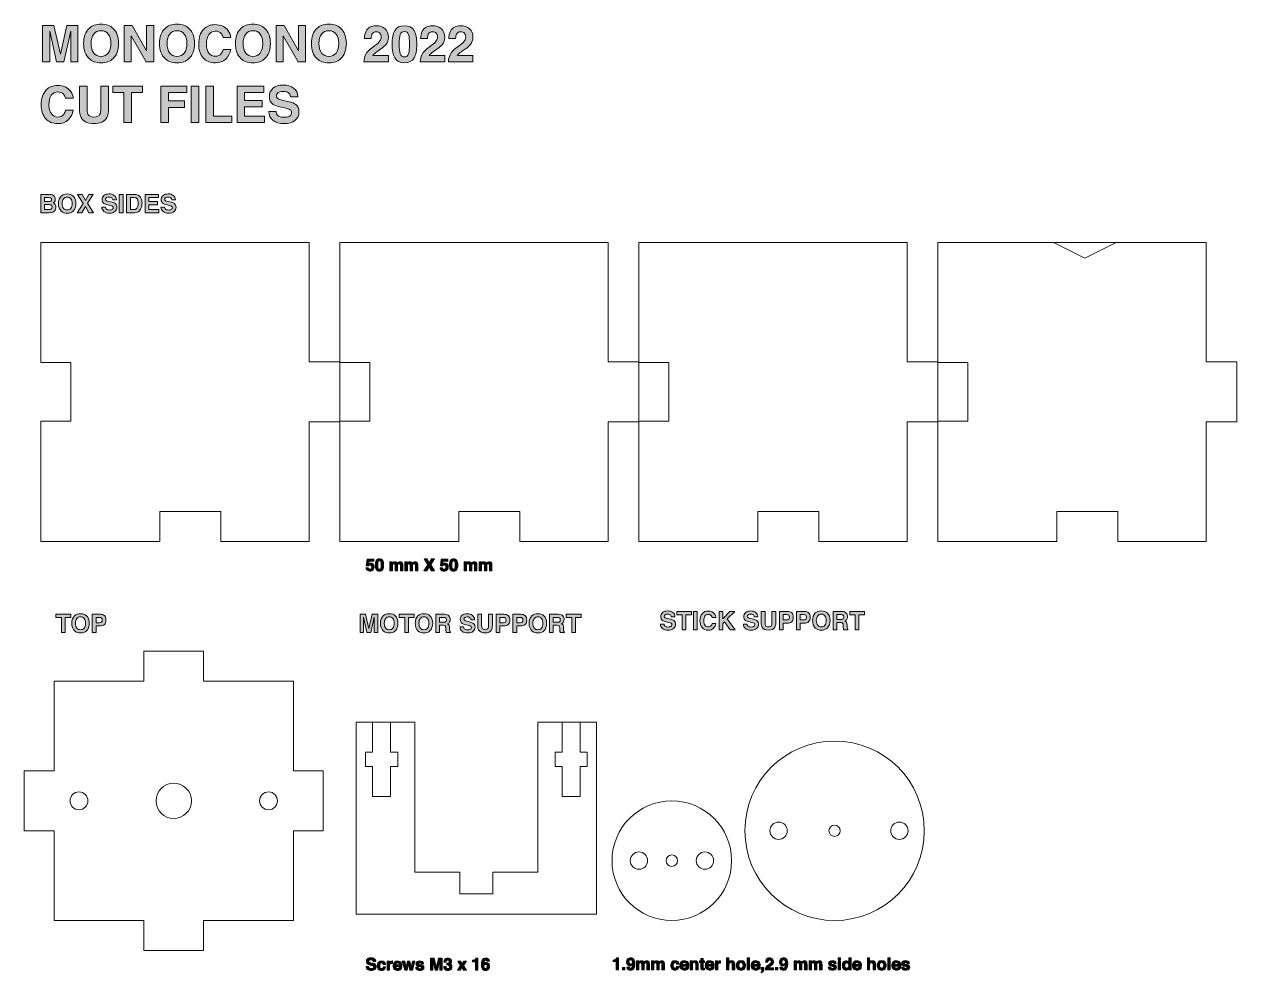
# Model space of a CAD drawing. Header units: millimetres. Extents: x 5 to 208, y 122 to 281.
import ezdxf

# ---------------------------------------------------------------- set-up
doc = ezdxf.new("R2010")
doc.units = ezdxf.units.MM
doc.header["$MEASUREMENT"] = 0
doc.layers.get('0').update_dxf_attribs({"lineweight": 0})

# ---------------------------------------------------------------- blocks, each defined once
blk = doc.blocks.new('Block_0')
at = {"color": 5, "lineweight": 0}
blk.add_lwpolyline([(9.85, 156.04), (9.85, 171.04), (24.85, 171.04), (24.85, 176.04), (34.85, 176.04), (34.85, 171.04), (49.85, 171.04), (49.85, 156.04), (54.85, 156.04), (54.85, 146.04), (49.85, 146.04), (49.85, 131.04), (34.85, 131.04), (34.85, 126.04), (24.85, 126.04), (24.85, 131.04), (9.85, 131.04), (9.85, 146.04), (4.85, 146.04), (4.85, 156.04)], close=True, dxfattribs=at)
for points in [[(12.5, 151.04), (12.5, 151.86), (13.17, 152.54), (14, 152.54), (14.82, 152.54), (15.5, 151.86), (15.5, 151.04), (15.5, 150.21), (14.82, 149.54), (14, 149.54), (13.17, 149.54), (12.5, 150.21), (12.5, 151.04), (12.5, 151.04), (12.5, 151.04), (12.5, 151.04)], [(26.9, 151.04), (26.9, 152.66), (28.22, 153.99), (29.85, 153.99), (31.47, 153.99), (32.8, 152.66), (32.8, 151.04), (32.8, 149.41), (31.47, 148.09), (29.85, 148.09), (28.22, 148.09), (26.9, 149.41), (26.9, 151.04), (26.9, 151.04), (26.9, 151.04), (26.9, 151.04)], [(44.2, 151.04), (44.2, 151.86), (44.87, 152.54), (45.7, 152.54), (46.52, 152.54), (47.2, 151.86), (47.2, 151.04), (47.2, 150.21), (46.52, 149.54), (45.7, 149.54), (44.87, 149.54), (44.2, 150.21), (44.2, 151.04), (44.2, 151.04), (44.2, 151.04), (44.2, 151.04)]]:
    blk.add_open_spline(points, degree=3, knots=[0, 0, 0, 0, 1, 1, 1, 2, 2, 2, 3, 3, 3, 4, 4, 4, 5, 5, 5, 5], dxfattribs=at)
blk = doc.blocks.new('Block_1')
at = {"color": 5, "lineweight": 0}
blk.add_lwpolyline([(187.46, 244.4), (176.97, 244.4), (182.22, 241.78)], close=True, dxfattribs=at)
blk.add_open_spline([(187.46, 244.4), (192.48, 244.4), (197.5, 244.4), (202.52, 244.4), (202.52, 244.4), (202.52, 224.4), (202.52, 224.4), (202.52, 224.4), (207.62, 224.4), (207.62, 224.4), (207.62, 224.4), (207.62, 214.4), (207.62, 214.4), (207.62, 214.4), (202.52, 214.4), (202.52, 214.4), (202.52, 214.4), (202.52, 194.4), (202.52, 194.4), (202.52, 194.4), (187.72, 194.4), (187.72, 194.4), (187.72, 194.4), (187.72, 199.4), (187.72, 199.4), (187.72, 199.4), (177.52, 199.4), (177.52, 199.4), (177.52, 199.4), (177.52, 194.4), (177.52, 194.4), (177.52, 194.4), (157.62, 194.4), (157.62, 194.4), (157.62, 194.4), (157.62, 214.5), (157.62, 214.5), (157.62, 214.5), (162.62, 214.5), (162.62, 214.5), (162.62, 214.5), (162.62, 224.3), (162.62, 224.3), (162.62, 224.3), (157.62, 224.3), (157.62, 224.3), (157.62, 224.3), (157.62, 244.4), (157.62, 244.4), (157.62, 244.4), (176.97, 244.4), (176.97, 244.4)], degree=3, knots=[0, 0, 0, 0, 1, 1, 1, 2, 2, 2, 3, 3, 3, 4, 4, 4, 5, 5, 5, 6, 6, 6, 7, 7, 7, 8, 8, 8, 9, 9, 9, 10, 10, 10, 11, 11, 11, 12, 12, 12, 13, 13, 13, 14, 14, 14, 15, 15, 15, 16, 16, 16, 17, 17, 17, 17], dxfattribs=at)
blk = doc.blocks.new('Block_3')
h = blk.add_hatch(color=7)
h.dxf.hatch_style = 2
edge = h.paths.add_edge_path()
edge.add_spline(control_points=[(8.24, 250.7), (8.24, 250.7), (8.24, 249.89), (8.24, 249.89), (8.24, 249.89), (8.98, 249.89), (8.98, 249.89), (9.11, 249.89), (9.21, 249.91), (9.29, 249.94), (9.42, 250.01), (9.49, 250.14), (9.49, 250.32), (9.49, 250.48), (9.42, 250.59), (9.29, 250.65), (9.22, 250.68), (9.12, 250.7), (8.99, 250.7), (8.99, 250.7), (8.24, 250.7), (8.24, 250.7)], knot_values=[0, 0, 0, 0, 1, 1, 1, 2, 2, 2, 3, 3, 3, 4, 4, 4, 5, 5, 5, 6, 6, 6, 7, 7, 7, 7], degree=3, periodic=0)
edge = h.paths.add_edge_path()
edge.add_spline(control_points=[(8.24, 251.88), (8.24, 251.88), (8.24, 251.21), (8.24, 251.21), (8.24, 251.21), (8.98, 251.21), (8.98, 251.21), (9.11, 251.21), (9.22, 251.23), (9.3, 251.28), (9.38, 251.33), (9.42, 251.42), (9.42, 251.55), (9.42, 251.69), (9.37, 251.78), (9.26, 251.83), (9.17, 251.86), (9.05, 251.88), (8.9, 251.88), (8.9, 251.88), (8.24, 251.88), (8.24, 251.88)], knot_values=[0, 0, 0, 0, 1, 1, 1, 2, 2, 2, 3, 3, 3, 4, 4, 4, 5, 5, 5, 6, 6, 6, 7, 7, 7, 7], degree=3, periodic=0)
edge = h.paths.add_edge_path()
edge.add_spline(control_points=[(9.89, 252.08), (9.99, 251.95), (10.03, 251.8), (10.03, 251.62), (10.03, 251.43), (9.99, 251.28), (9.89, 251.17), (9.84, 251.1), (9.76, 251.05), (9.66, 250.99), (9.81, 250.94), (9.93, 250.85), (10.01, 250.73), (10.09, 250.6), (10.13, 250.45), (10.13, 250.28), (10.13, 250.1), (10.08, 249.94), (9.99, 249.79), (9.94, 249.7), (9.86, 249.62), (9.78, 249.55), (9.68, 249.48), (9.57, 249.43), (9.43, 249.4), (9.3, 249.37), (9.16, 249.36), (9, 249.36), (9, 249.36), (7.63, 249.36), (7.63, 249.36), (7.63, 249.36), (7.63, 252.41), (7.63, 252.41), (7.63, 252.41), (9.1, 252.41), (9.1, 252.41), (9.47, 252.4), (9.74, 252.29), (9.89, 252.08)], knot_values=[0, 0, 0, 0, 1, 1, 1, 2, 2, 2, 3, 3, 3, 4, 4, 4, 5, 5, 5, 6, 6, 6, 7, 7, 7, 8, 8, 8, 9, 9, 9, 10, 10, 10, 11, 11, 11, 12, 12, 12, 13, 13, 13, 13], degree=3, periodic=0)
h = blk.add_hatch(color=7)
h.dxf.hatch_style = 2
edge = h.paths.add_edge_path()
edge.add_spline(control_points=[(12.63, 250.09), (12.77, 250.28), (12.85, 250.54), (12.85, 250.89), (12.85, 251.23), (12.77, 251.49), (12.63, 251.68), (12.48, 251.87), (12.28, 251.96), (12.02, 251.96), (11.77, 251.96), (11.57, 251.87), (11.42, 251.68), (11.27, 251.49), (11.2, 251.23), (11.2, 250.89), (11.2, 250.54), (11.27, 250.28), (11.42, 250.09), (11.57, 249.91), (11.77, 249.81), (12.02, 249.81), (12.28, 249.81), (12.48, 249.91), (12.63, 250.09)], knot_values=[0, 0, 0, 0, 1, 1, 1, 2, 2, 2, 3, 3, 3, 4, 4, 4, 5, 5, 5, 6, 6, 6, 7, 7, 7, 8, 8, 8, 8], degree=3, periodic=0)
edge = h.paths.add_edge_path()
edge.add_spline(control_points=[(13.02, 249.63), (12.79, 249.39), (12.46, 249.27), (12.02, 249.27), (11.59, 249.27), (11.26, 249.39), (11.03, 249.63), (10.72, 249.92), (10.56, 250.34), (10.56, 250.89), (10.56, 251.45), (10.72, 251.86), (11.03, 252.14), (11.26, 252.38), (11.59, 252.5), (12.02, 252.5), (12.46, 252.5), (12.79, 252.38), (13.02, 252.14), (13.33, 251.86), (13.48, 251.45), (13.48, 250.89), (13.48, 250.34), (13.33, 249.92), (13.02, 249.63)], knot_values=[0, 0, 0, 0, 1, 1, 1, 2, 2, 2, 3, 3, 3, 4, 4, 4, 5, 5, 5, 6, 6, 6, 7, 7, 7, 8, 8, 8, 8], degree=3, periodic=0)
h = blk.add_hatch(color=7)
h.dxf.hatch_style = 2
edge = h.paths.add_edge_path()
edge.add_spline(control_points=[(14.46, 249.36), (14.46, 249.36), (13.72, 249.36), (13.72, 249.36), (13.72, 249.36), (14.7, 250.91), (14.7, 250.91), (14.7, 250.91), (13.76, 252.41), (13.76, 252.41), (13.76, 252.41), (14.52, 252.41), (14.52, 252.41), (14.52, 252.41), (15.07, 251.41), (15.07, 251.41), (15.07, 251.41), (15.63, 252.41), (15.63, 252.41), (15.63, 252.41), (16.36, 252.41), (16.36, 252.41), (16.36, 252.41), (15.43, 250.94), (15.43, 250.94), (15.43, 250.94), (16.42, 249.36), (16.42, 249.36), (16.42, 249.36), (15.65, 249.36), (15.65, 249.36), (15.65, 249.36), (15.07, 250.4), (15.07, 250.4), (15.07, 250.4), (14.46, 249.36), (14.46, 249.36)], knot_values=[0, 0, 0, 0, 1, 1, 1, 2, 2, 2, 3, 3, 3, 4, 4, 4, 5, 5, 5, 6, 6, 6, 7, 7, 7, 8, 8, 8, 9, 9, 9, 10, 10, 10, 11, 11, 11, 12, 12, 12, 12], degree=3, periodic=0)
h = blk.add_hatch(color=7)
h.dxf.hatch_style = 2
edge = h.paths.add_edge_path()
edge.add_spline(control_points=[(18.43, 250.3), (18.45, 250.16), (18.49, 250.06), (18.54, 249.99), (18.65, 249.86), (18.83, 249.8), (19.09, 249.8), (19.24, 249.8), (19.36, 249.82), (19.46, 249.85), (19.64, 249.91), (19.73, 250.03), (19.73, 250.2), (19.73, 250.3), (19.69, 250.38), (19.6, 250.44), (19.51, 250.49), (19.37, 250.54), (19.18, 250.58), (19.18, 250.58), (18.85, 250.65), (18.85, 250.65), (18.52, 250.72), (18.3, 250.8), (18.18, 250.88), (17.97, 251.03), (17.87, 251.25), (17.87, 251.54), (17.87, 251.82), (17.97, 252.04), (18.17, 252.22), (18.37, 252.4), (18.67, 252.5), (19.06, 252.5), (19.38, 252.5), (19.66, 252.41), (19.89, 252.24), (20.12, 252.07), (20.24, 251.82), (20.25, 251.5), (20.25, 251.5), (19.64, 251.5), (19.64, 251.5), (19.63, 251.68), (19.54, 251.81), (19.39, 251.89), (19.29, 251.94), (19.16, 251.97), (19.01, 251.97), (18.84, 251.97), (18.71, 251.93), (18.61, 251.87), (18.51, 251.8), (18.46, 251.71), (18.46, 251.59), (18.46, 251.48), (18.51, 251.4), (18.61, 251.35), (18.67, 251.31), (18.81, 251.27), (19.01, 251.22), (19.01, 251.22), (19.55, 251.09), (19.55, 251.09), (19.78, 251.04), (19.96, 250.96), (20.07, 250.87), (20.26, 250.73), (20.35, 250.52), (20.35, 250.25), (20.35, 249.97), (20.24, 249.74), (20.02, 249.56), (19.81, 249.37), (19.5, 249.28), (19.11, 249.28), (18.71, 249.28), (18.4, 249.37), (18.17, 249.55), (17.94, 249.73), (17.82, 249.98), (17.82, 250.3), (17.82, 250.3), (18.43, 250.3), (18.43, 250.3)], knot_values=[0, 0, 0, 0, 1, 1, 1, 2, 2, 2, 3, 3, 3, 4, 4, 4, 5, 5, 5, 6, 6, 6, 7, 7, 7, 8, 8, 8, 9, 9, 9, 10, 10, 10, 11, 11, 11, 12, 12, 12, 13, 13, 13, 14, 14, 14, 15, 15, 15, 16, 16, 16, 17, 17, 17, 18, 18, 18, 19, 19, 19, 20, 20, 20, 21, 21, 21, 22, 22, 22, 23, 23, 23, 24, 24, 24, 25, 25, 25, 26, 26, 26, 27, 27, 27, 28, 28, 28, 28], degree=3, periodic=0)
h = blk.add_hatch(color=7)
h.dxf.hatch_style = 2
edge = h.paths.add_edge_path()
edge.add_spline(control_points=[(21.37, 249.36), (21.37, 249.36), (20.74, 249.36), (20.74, 249.36), (20.74, 249.36), (20.74, 252.41), (20.74, 252.41), (20.74, 252.41), (21.37, 252.41), (21.37, 252.41), (21.37, 252.41), (21.37, 249.36), (21.37, 249.36)], knot_values=[0, 0, 0, 0, 1, 1, 1, 2, 2, 2, 3, 3, 3, 4, 4, 4, 4], degree=3, periodic=0)
h = blk.add_hatch(color=7)
h.dxf.hatch_style = 2
edge = h.paths.add_edge_path()
edge.add_spline(control_points=[(22.59, 251.88), (22.59, 251.88), (22.59, 249.89), (22.59, 249.89), (22.59, 249.89), (23.18, 249.89), (23.18, 249.89), (23.48, 249.89), (23.69, 250.04), (23.8, 250.33), (23.87, 250.5), (23.9, 250.69), (23.9, 250.91), (23.9, 251.22), (23.85, 251.46), (23.76, 251.63), (23.66, 251.79), (23.47, 251.88), (23.18, 251.88), (23.18, 251.88), (22.59, 251.88), (22.59, 251.88)], knot_values=[0, 0, 0, 0, 1, 1, 1, 2, 2, 2, 3, 3, 3, 4, 4, 4, 5, 5, 5, 6, 6, 6, 7, 7, 7, 7], degree=3, periodic=0)
edge = h.paths.add_edge_path()
edge.add_spline(control_points=[(23.75, 252.34), (23.97, 252.27), (24.14, 252.14), (24.27, 251.95), (24.38, 251.8), (24.45, 251.64), (24.49, 251.46), (24.53, 251.29), (24.55, 251.12), (24.55, 250.96), (24.55, 250.55), (24.47, 250.21), (24.3, 249.93), (24.08, 249.55), (23.74, 249.36), (23.28, 249.36), (23.28, 249.36), (21.97, 249.36), (21.97, 249.36), (21.97, 249.36), (21.97, 252.41), (21.97, 252.41), (21.97, 252.41), (23.28, 252.41), (23.28, 252.41), (23.47, 252.4), (23.63, 252.38), (23.75, 252.34)], knot_values=[0, 0, 0, 0, 1, 1, 1, 2, 2, 2, 3, 3, 3, 4, 4, 4, 5, 5, 5, 6, 6, 6, 7, 7, 7, 8, 8, 8, 9, 9, 9, 9], degree=3, periodic=0)
h = blk.add_hatch(color=7)
h.dxf.hatch_style = 2
edge = h.paths.add_edge_path()
edge.add_spline(control_points=[(27.28, 251.87), (27.28, 251.87), (25.67, 251.87), (25.67, 251.87), (25.67, 251.87), (25.67, 251.22), (25.67, 251.22), (25.67, 251.22), (27.15, 251.22), (27.15, 251.22), (27.15, 251.22), (27.15, 250.69), (27.15, 250.69), (27.15, 250.69), (25.67, 250.69), (25.67, 250.69), (25.67, 250.69), (25.67, 249.91), (25.67, 249.91), (25.67, 249.91), (27.35, 249.91), (27.35, 249.91), (27.35, 249.91), (27.35, 249.36), (27.35, 249.36), (27.35, 249.36), (25.05, 249.36), (25.05, 249.36), (25.05, 249.36), (25.05, 252.41), (25.05, 252.41), (25.05, 252.41), (27.28, 252.41), (27.28, 252.41), (27.28, 252.41), (27.28, 251.87), (27.28, 251.87)], knot_values=[0, 0, 0, 0, 1, 1, 1, 2, 2, 2, 3, 3, 3, 4, 4, 4, 5, 5, 5, 6, 6, 6, 7, 7, 7, 8, 8, 8, 9, 9, 9, 10, 10, 10, 11, 11, 11, 12, 12, 12, 12], degree=3, periodic=0)
h = blk.add_hatch(color=7)
h.dxf.hatch_style = 2
edge = h.paths.add_edge_path()
edge.add_spline(control_points=[(28.31, 250.3), (28.33, 250.16), (28.37, 250.06), (28.43, 249.99), (28.53, 249.86), (28.71, 249.8), (28.97, 249.8), (29.12, 249.8), (29.25, 249.82), (29.34, 249.85), (29.52, 249.91), (29.61, 250.03), (29.61, 250.2), (29.61, 250.3), (29.57, 250.38), (29.48, 250.44), (29.39, 250.49), (29.25, 250.54), (29.06, 250.58), (29.06, 250.58), (28.73, 250.65), (28.73, 250.65), (28.4, 250.72), (28.18, 250.8), (28.06, 250.88), (27.85, 251.03), (27.75, 251.25), (27.75, 251.54), (27.75, 251.82), (27.85, 252.04), (28.05, 252.22), (28.25, 252.4), (28.55, 252.5), (28.94, 252.5), (29.26, 252.5), (29.54, 252.41), (29.77, 252.24), (30, 252.07), (30.12, 251.82), (30.13, 251.5), (30.13, 251.5), (29.52, 251.5), (29.52, 251.5), (29.51, 251.68), (29.43, 251.81), (29.27, 251.89), (29.17, 251.94), (29.04, 251.97), (28.89, 251.97), (28.73, 251.97), (28.59, 251.93), (28.49, 251.87), (28.39, 251.8), (28.34, 251.71), (28.34, 251.59), (28.34, 251.48), (28.39, 251.4), (28.49, 251.35), (28.55, 251.31), (28.69, 251.27), (28.89, 251.22), (28.89, 251.22), (29.43, 251.09), (29.43, 251.09), (29.66, 251.04), (29.84, 250.96), (29.95, 250.87), (30.14, 250.73), (30.23, 250.52), (30.23, 250.25), (30.23, 249.97), (30.12, 249.74), (29.9, 249.56), (29.69, 249.37), (29.39, 249.28), (28.99, 249.28), (28.59, 249.28), (28.28, 249.37), (28.05, 249.55), (27.82, 249.73), (27.7, 249.98), (27.7, 250.3), (27.7, 250.3), (28.31, 250.3), (28.31, 250.3)], knot_values=[0, 0, 0, 0, 1, 1, 1, 2, 2, 2, 3, 3, 3, 4, 4, 4, 5, 5, 5, 6, 6, 6, 7, 7, 7, 8, 8, 8, 9, 9, 9, 10, 10, 10, 11, 11, 11, 12, 12, 12, 13, 13, 13, 14, 14, 14, 15, 15, 15, 16, 16, 16, 17, 17, 17, 18, 18, 18, 19, 19, 19, 20, 20, 20, 21, 21, 21, 22, 22, 22, 23, 23, 23, 24, 24, 24, 25, 25, 25, 26, 26, 26, 27, 27, 27, 28, 28, 28, 28], degree=3, periodic=0)
for points, knots in [([(9.89, 252.08), (9.99, 251.95), (10.03, 251.8), (10.03, 251.62), (10.03, 251.43), (9.99, 251.28), (9.89, 251.17), (9.84, 251.1), (9.76, 251.05), (9.66, 250.99), (9.81, 250.94), (9.93, 250.85), (10.01, 250.73), (10.09, 250.6), (10.13, 250.45), (10.13, 250.28), (10.13, 250.1), (10.08, 249.94), (9.99, 249.79), (9.94, 249.7), (9.86, 249.62), (9.78, 249.55), (9.68, 249.48), (9.57, 249.43), (9.43, 249.4), (9.3, 249.37), (9.16, 249.36), (9, 249.36), (9, 249.36), (7.63, 249.36), (7.63, 249.36), (7.63, 249.36), (7.63, 252.41), (7.63, 252.41), (7.63, 252.41), (9.1, 252.41), (9.1, 252.41), (9.47, 252.4), (9.74, 252.29), (9.89, 252.08)], [0, 0, 0, 0, 1, 1, 1, 2, 2, 2, 3, 3, 3, 4, 4, 4, 5, 5, 5, 6, 6, 6, 7, 7, 7, 8, 8, 8, 9, 9, 9, 10, 10, 10, 11, 11, 11, 12, 12, 12, 13, 13, 13, 13]), ([(8.24, 251.88), (8.24, 251.88), (8.24, 251.21), (8.24, 251.21), (8.24, 251.21), (8.98, 251.21), (8.98, 251.21), (9.11, 251.21), (9.22, 251.23), (9.3, 251.28), (9.38, 251.33), (9.42, 251.42), (9.42, 251.55), (9.42, 251.69), (9.37, 251.78), (9.26, 251.83), (9.17, 251.86), (9.05, 251.88), (8.9, 251.88), (8.9, 251.88), (8.24, 251.88), (8.24, 251.88)], [0, 0, 0, 0, 1, 1, 1, 2, 2, 2, 3, 3, 3, 4, 4, 4, 5, 5, 5, 6, 6, 6, 7, 7, 7, 7]), ([(13.02, 249.63), (12.79, 249.39), (12.46, 249.27), (12.02, 249.27), (11.59, 249.27), (11.26, 249.39), (11.03, 249.63), (10.72, 249.92), (10.56, 250.34), (10.56, 250.89), (10.56, 251.45), (10.72, 251.86), (11.03, 252.14), (11.26, 252.38), (11.59, 252.5), (12.02, 252.5), (12.46, 252.5), (12.79, 252.38), (13.02, 252.14), (13.33, 251.86), (13.48, 251.45), (13.48, 250.89), (13.48, 250.34), (13.33, 249.92), (13.02, 249.63)], [0, 0, 0, 0, 1, 1, 1, 2, 2, 2, 3, 3, 3, 4, 4, 4, 5, 5, 5, 6, 6, 6, 7, 7, 7, 8, 8, 8, 8]), ([(12.63, 250.09), (12.77, 250.28), (12.85, 250.54), (12.85, 250.89), (12.85, 251.23), (12.77, 251.49), (12.63, 251.68), (12.48, 251.87), (12.28, 251.96), (12.02, 251.96), (11.77, 251.96), (11.57, 251.87), (11.42, 251.68), (11.27, 251.49), (11.2, 251.23), (11.2, 250.89), (11.2, 250.54), (11.27, 250.28), (11.42, 250.09), (11.57, 249.91), (11.77, 249.81), (12.02, 249.81), (12.28, 249.81), (12.48, 249.91), (12.63, 250.09)], [0, 0, 0, 0, 1, 1, 1, 2, 2, 2, 3, 3, 3, 4, 4, 4, 5, 5, 5, 6, 6, 6, 7, 7, 7, 8, 8, 8, 8]), ([(14.46, 249.36), (14.46, 249.36), (13.72, 249.36), (13.72, 249.36), (13.72, 249.36), (14.7, 250.91), (14.7, 250.91), (14.7, 250.91), (13.76, 252.41), (13.76, 252.41), (13.76, 252.41), (14.52, 252.41), (14.52, 252.41), (14.52, 252.41), (15.07, 251.41), (15.07, 251.41), (15.07, 251.41), (15.63, 252.41), (15.63, 252.41), (15.63, 252.41), (16.36, 252.41), (16.36, 252.41), (16.36, 252.41), (15.43, 250.94), (15.43, 250.94), (15.43, 250.94), (16.42, 249.36), (16.42, 249.36), (16.42, 249.36), (15.65, 249.36), (15.65, 249.36), (15.65, 249.36), (15.07, 250.4), (15.07, 250.4), (15.07, 250.4), (14.46, 249.36), (14.46, 249.36)], [0, 0, 0, 0, 1, 1, 1, 2, 2, 2, 3, 3, 3, 4, 4, 4, 5, 5, 5, 6, 6, 6, 7, 7, 7, 8, 8, 8, 9, 9, 9, 10, 10, 10, 11, 11, 11, 12, 12, 12, 12]), ([(18.43, 250.3), (18.45, 250.16), (18.49, 250.06), (18.54, 249.99), (18.65, 249.86), (18.83, 249.8), (19.09, 249.8), (19.24, 249.8), (19.36, 249.82), (19.46, 249.85), (19.64, 249.91), (19.73, 250.03), (19.73, 250.2), (19.73, 250.3), (19.69, 250.38), (19.6, 250.44), (19.51, 250.49), (19.37, 250.54), (19.18, 250.58), (19.18, 250.58), (18.85, 250.65), (18.85, 250.65), (18.52, 250.72), (18.3, 250.8), (18.18, 250.88), (17.97, 251.03), (17.87, 251.25), (17.87, 251.54), (17.87, 251.82), (17.97, 252.04), (18.17, 252.22), (18.37, 252.4), (18.67, 252.5), (19.06, 252.5), (19.38, 252.5), (19.66, 252.41), (19.89, 252.24), (20.12, 252.07), (20.24, 251.82), (20.25, 251.5), (20.25, 251.5), (19.64, 251.5), (19.64, 251.5), (19.63, 251.68), (19.54, 251.81), (19.39, 251.89), (19.29, 251.94), (19.16, 251.97), (19.01, 251.97), (18.84, 251.97), (18.71, 251.93), (18.61, 251.87), (18.51, 251.8), (18.46, 251.71), (18.46, 251.59), (18.46, 251.48), (18.51, 251.4), (18.61, 251.35), (18.67, 251.31), (18.81, 251.27), (19.01, 251.22), (19.01, 251.22), (19.55, 251.09), (19.55, 251.09), (19.78, 251.04), (19.96, 250.96), (20.07, 250.87), (20.26, 250.73), (20.35, 250.52), (20.35, 250.25), (20.35, 249.97), (20.24, 249.74), (20.02, 249.56), (19.81, 249.37), (19.5, 249.28), (19.11, 249.28), (18.71, 249.28), (18.4, 249.37), (18.17, 249.55), (17.94, 249.73), (17.82, 249.98), (17.82, 250.3), (17.82, 250.3), (18.43, 250.3), (18.43, 250.3)], [0, 0, 0, 0, 1, 1, 1, 2, 2, 2, 3, 3, 3, 4, 4, 4, 5, 5, 5, 6, 6, 6, 7, 7, 7, 8, 8, 8, 9, 9, 9, 10, 10, 10, 11, 11, 11, 12, 12, 12, 13, 13, 13, 14, 14, 14, 15, 15, 15, 16, 16, 16, 17, 17, 17, 18, 18, 18, 19, 19, 19, 20, 20, 20, 21, 21, 21, 22, 22, 22, 23, 23, 23, 24, 24, 24, 25, 25, 25, 26, 26, 26, 27, 27, 27, 28, 28, 28, 28]), ([(21.37, 249.36), (21.37, 249.36), (20.74, 249.36), (20.74, 249.36), (20.74, 249.36), (20.74, 252.41), (20.74, 252.41), (20.74, 252.41), (21.37, 252.41), (21.37, 252.41), (21.37, 252.41), (21.37, 249.36), (21.37, 249.36)], [0, 0, 0, 0, 1, 1, 1, 2, 2, 2, 3, 3, 3, 4, 4, 4, 4]), ([(23.75, 252.34), (23.97, 252.27), (24.14, 252.14), (24.27, 251.95), (24.38, 251.8), (24.45, 251.64), (24.49, 251.46), (24.53, 251.29), (24.55, 251.12), (24.55, 250.96), (24.55, 250.55), (24.47, 250.21), (24.3, 249.93), (24.08, 249.55), (23.74, 249.36), (23.28, 249.36), (23.28, 249.36), (21.97, 249.36), (21.97, 249.36), (21.97, 249.36), (21.97, 252.41), (21.97, 252.41), (21.97, 252.41), (23.28, 252.41), (23.28, 252.41), (23.47, 252.4), (23.63, 252.38), (23.75, 252.34)], [0, 0, 0, 0, 1, 1, 1, 2, 2, 2, 3, 3, 3, 4, 4, 4, 5, 5, 5, 6, 6, 6, 7, 7, 7, 8, 8, 8, 9, 9, 9, 9]), ([(22.59, 251.88), (22.59, 251.88), (22.59, 249.89), (22.59, 249.89), (22.59, 249.89), (23.18, 249.89), (23.18, 249.89), (23.48, 249.89), (23.69, 250.04), (23.8, 250.33), (23.87, 250.5), (23.9, 250.69), (23.9, 250.91), (23.9, 251.22), (23.85, 251.46), (23.76, 251.63), (23.66, 251.79), (23.47, 251.88), (23.18, 251.88), (23.18, 251.88), (22.59, 251.88), (22.59, 251.88)], [0, 0, 0, 0, 1, 1, 1, 2, 2, 2, 3, 3, 3, 4, 4, 4, 5, 5, 5, 6, 6, 6, 7, 7, 7, 7]), ([(27.28, 251.87), (27.28, 251.87), (25.67, 251.87), (25.67, 251.87), (25.67, 251.87), (25.67, 251.22), (25.67, 251.22), (25.67, 251.22), (27.15, 251.22), (27.15, 251.22), (27.15, 251.22), (27.15, 250.69), (27.15, 250.69), (27.15, 250.69), (25.67, 250.69), (25.67, 250.69), (25.67, 250.69), (25.67, 249.91), (25.67, 249.91), (25.67, 249.91), (27.35, 249.91), (27.35, 249.91), (27.35, 249.91), (27.35, 249.36), (27.35, 249.36), (27.35, 249.36), (25.05, 249.36), (25.05, 249.36), (25.05, 249.36), (25.05, 252.41), (25.05, 252.41), (25.05, 252.41), (27.28, 252.41), (27.28, 252.41), (27.28, 252.41), (27.28, 251.87), (27.28, 251.87)], [0, 0, 0, 0, 1, 1, 1, 2, 2, 2, 3, 3, 3, 4, 4, 4, 5, 5, 5, 6, 6, 6, 7, 7, 7, 8, 8, 8, 9, 9, 9, 10, 10, 10, 11, 11, 11, 12, 12, 12, 12]), ([(28.31, 250.3), (28.33, 250.16), (28.37, 250.06), (28.43, 249.99), (28.53, 249.86), (28.71, 249.8), (28.97, 249.8), (29.12, 249.8), (29.25, 249.82), (29.34, 249.85), (29.52, 249.91), (29.61, 250.03), (29.61, 250.2), (29.61, 250.3), (29.57, 250.38), (29.48, 250.44), (29.39, 250.49), (29.25, 250.54), (29.06, 250.58), (29.06, 250.58), (28.73, 250.65), (28.73, 250.65), (28.4, 250.72), (28.18, 250.8), (28.06, 250.88), (27.85, 251.03), (27.75, 251.25), (27.75, 251.54), (27.75, 251.82), (27.85, 252.04), (28.05, 252.22), (28.25, 252.4), (28.55, 252.5), (28.94, 252.5), (29.26, 252.5), (29.54, 252.41), (29.77, 252.24), (30, 252.07), (30.12, 251.82), (30.13, 251.5), (30.13, 251.5), (29.52, 251.5), (29.52, 251.5), (29.51, 251.68), (29.43, 251.81), (29.27, 251.89), (29.17, 251.94), (29.04, 251.97), (28.89, 251.97), (28.73, 251.97), (28.59, 251.93), (28.49, 251.87), (28.39, 251.8), (28.34, 251.71), (28.34, 251.59), (28.34, 251.48), (28.39, 251.4), (28.49, 251.35), (28.55, 251.31), (28.69, 251.27), (28.89, 251.22), (28.89, 251.22), (29.43, 251.09), (29.43, 251.09), (29.66, 251.04), (29.84, 250.96), (29.95, 250.87), (30.14, 250.73), (30.23, 250.52), (30.23, 250.25), (30.23, 249.97), (30.12, 249.74), (29.9, 249.56), (29.69, 249.37), (29.39, 249.28), (28.99, 249.28), (28.59, 249.28), (28.28, 249.37), (28.05, 249.55), (27.82, 249.73), (27.7, 249.98), (27.7, 250.3), (27.7, 250.3), (28.31, 250.3), (28.31, 250.3)], [0, 0, 0, 0, 1, 1, 1, 2, 2, 2, 3, 3, 3, 4, 4, 4, 5, 5, 5, 6, 6, 6, 7, 7, 7, 8, 8, 8, 9, 9, 9, 10, 10, 10, 11, 11, 11, 12, 12, 12, 13, 13, 13, 14, 14, 14, 15, 15, 15, 16, 16, 16, 17, 17, 17, 18, 18, 18, 19, 19, 19, 20, 20, 20, 21, 21, 21, 22, 22, 22, 23, 23, 23, 24, 24, 24, 25, 25, 25, 26, 26, 26, 27, 27, 27, 28, 28, 28, 28]), ([(8.24, 250.7), (8.24, 250.7), (8.24, 249.89), (8.24, 249.89), (8.24, 249.89), (8.98, 249.89), (8.98, 249.89), (9.11, 249.89), (9.21, 249.91), (9.29, 249.94), (9.42, 250.01), (9.49, 250.14), (9.49, 250.32), (9.49, 250.48), (9.42, 250.59), (9.29, 250.65), (9.22, 250.68), (9.12, 250.7), (8.99, 250.7), (8.99, 250.7), (8.24, 250.7), (8.24, 250.7)], [0, 0, 0, 0, 1, 1, 1, 2, 2, 2, 3, 3, 3, 4, 4, 4, 5, 5, 5, 6, 6, 6, 7, 7, 7, 7])]:
    blk.add_open_spline(points, degree=3, knots=knots)
blk = doc.blocks.new('Block_2')
blk.add_blockref('Block_3', (0, 0))
blk = doc.blocks.new('Block_5')
h = blk.add_hatch(color=7)
h.dxf.hatch_style = 2
edge = h.paths.add_edge_path()
edge.add_spline(control_points=[(12.61, 182.23), (12.61, 182.23), (12.61, 181.69), (12.61, 181.69), (12.61, 181.69), (11.7, 181.69), (11.7, 181.69), (11.7, 181.69), (11.7, 179.18), (11.7, 179.18), (11.7, 179.18), (11.06, 179.18), (11.06, 179.18), (11.06, 179.18), (11.06, 181.69), (11.06, 181.69), (11.06, 181.69), (10.14, 181.69), (10.14, 181.69), (10.14, 181.69), (10.14, 182.23), (10.14, 182.23), (10.14, 182.23), (12.61, 182.23), (12.61, 182.23)], knot_values=[0, 0, 0, 0, 1, 1, 1, 2, 2, 2, 3, 3, 3, 4, 4, 4, 5, 5, 5, 6, 6, 6, 7, 7, 7, 8, 8, 8, 8], degree=3, periodic=0)
h = blk.add_hatch(color=7)
h.dxf.hatch_style = 2
edge = h.paths.add_edge_path()
edge.add_spline(control_points=[(14.85, 179.92), (15, 180.1), (15.08, 180.37), (15.08, 180.71), (15.08, 181.05), (15, 181.32), (14.85, 181.51), (14.71, 181.69), (14.51, 181.79), (14.25, 181.79), (14, 181.79), (13.8, 181.69), (13.65, 181.51), (13.5, 181.32), (13.43, 181.06), (13.43, 180.71), (13.43, 180.37), (13.5, 180.1), (13.65, 179.92), (13.8, 179.73), (14, 179.64), (14.25, 179.64), (14.51, 179.64), (14.71, 179.73), (14.85, 179.92)], knot_values=[0, 0, 0, 0, 1, 1, 1, 2, 2, 2, 3, 3, 3, 4, 4, 4, 5, 5, 5, 6, 6, 6, 7, 7, 7, 8, 8, 8, 8], degree=3, periodic=0)
edge = h.paths.add_edge_path()
edge.add_spline(control_points=[(15.25, 179.46), (15.02, 179.22), (14.69, 179.1), (14.25, 179.1), (13.82, 179.1), (13.49, 179.22), (13.26, 179.46), (12.95, 179.75), (12.79, 180.17), (12.79, 180.71), (12.79, 181.27), (12.95, 181.69), (13.26, 181.97), (13.49, 182.21), (13.82, 182.32), (14.25, 182.32), (14.69, 182.32), (15.02, 182.21), (15.25, 181.97), (15.56, 181.69), (15.71, 181.27), (15.71, 180.71), (15.71, 180.17), (15.56, 179.75), (15.25, 179.46)], knot_values=[0, 0, 0, 0, 1, 1, 1, 2, 2, 2, 3, 3, 3, 4, 4, 4, 5, 5, 5, 6, 6, 6, 7, 7, 7, 8, 8, 8, 8], degree=3, periodic=0)
h = blk.add_hatch(color=7)
h.dxf.hatch_style = 2
edge = h.paths.add_edge_path()
edge.add_spline(control_points=[(17.76, 181.6), (17.68, 181.67), (17.57, 181.7), (17.42, 181.7), (17.42, 181.7), (16.85, 181.7), (16.85, 181.7), (16.85, 181.7), (16.85, 180.81), (16.85, 180.81), (16.85, 180.81), (17.42, 180.81), (17.42, 180.81), (17.57, 180.81), (17.68, 180.84), (17.76, 180.91), (17.84, 180.99), (17.88, 181.1), (17.88, 181.26), (17.88, 181.42), (17.84, 181.53), (17.76, 181.6)], knot_values=[0, 0, 0, 0, 1, 1, 1, 2, 2, 2, 3, 3, 3, 4, 4, 4, 5, 5, 5, 6, 6, 6, 7, 7, 7, 7], degree=3, periodic=0)
edge = h.paths.add_edge_path()
edge.add_spline(control_points=[(18.24, 180.5), (18.07, 180.35), (17.81, 180.28), (17.48, 180.28), (17.48, 180.28), (16.85, 180.28), (16.85, 180.28), (16.85, 180.28), (16.85, 179.18), (16.85, 179.18), (16.85, 179.18), (16.21, 179.18), (16.21, 179.18), (16.21, 179.18), (16.21, 182.23), (16.21, 182.23), (16.21, 182.23), (17.52, 182.23), (17.52, 182.23), (17.82, 182.23), (18.06, 182.15), (18.24, 182), (18.42, 181.84), (18.51, 181.6), (18.51, 181.27), (18.51, 180.91), (18.42, 180.65), (18.24, 180.5)], knot_values=[0, 0, 0, 0, 1, 1, 1, 2, 2, 2, 3, 3, 3, 4, 4, 4, 5, 5, 5, 6, 6, 6, 7, 7, 7, 8, 8, 8, 9, 9, 9, 9], degree=3, periodic=0)
for points, knots in [([(12.61, 182.23), (12.61, 182.23), (12.61, 181.69), (12.61, 181.69), (12.61, 181.69), (11.7, 181.69), (11.7, 181.69), (11.7, 181.69), (11.7, 179.18), (11.7, 179.18), (11.7, 179.18), (11.06, 179.18), (11.06, 179.18), (11.06, 179.18), (11.06, 181.69), (11.06, 181.69), (11.06, 181.69), (10.14, 181.69), (10.14, 181.69), (10.14, 181.69), (10.14, 182.23), (10.14, 182.23), (10.14, 182.23), (12.61, 182.23), (12.61, 182.23)], [0, 0, 0, 0, 1, 1, 1, 2, 2, 2, 3, 3, 3, 4, 4, 4, 5, 5, 5, 6, 6, 6, 7, 7, 7, 8, 8, 8, 8]), ([(15.25, 179.46), (15.02, 179.22), (14.69, 179.1), (14.25, 179.1), (13.82, 179.1), (13.49, 179.22), (13.26, 179.46), (12.95, 179.75), (12.79, 180.17), (12.79, 180.71), (12.79, 181.27), (12.95, 181.69), (13.26, 181.97), (13.49, 182.21), (13.82, 182.32), (14.25, 182.32), (14.69, 182.32), (15.02, 182.21), (15.25, 181.97), (15.56, 181.69), (15.71, 181.27), (15.71, 180.71), (15.71, 180.17), (15.56, 179.75), (15.25, 179.46)], [0, 0, 0, 0, 1, 1, 1, 2, 2, 2, 3, 3, 3, 4, 4, 4, 5, 5, 5, 6, 6, 6, 7, 7, 7, 8, 8, 8, 8]), ([(14.85, 179.92), (15, 180.1), (15.08, 180.37), (15.08, 180.71), (15.08, 181.05), (15, 181.32), (14.85, 181.51), (14.71, 181.69), (14.51, 181.79), (14.25, 181.79), (14, 181.79), (13.8, 181.69), (13.65, 181.51), (13.5, 181.32), (13.43, 181.06), (13.43, 180.71), (13.43, 180.37), (13.5, 180.1), (13.65, 179.92), (13.8, 179.73), (14, 179.64), (14.25, 179.64), (14.51, 179.64), (14.71, 179.73), (14.85, 179.92)], [0, 0, 0, 0, 1, 1, 1, 2, 2, 2, 3, 3, 3, 4, 4, 4, 5, 5, 5, 6, 6, 6, 7, 7, 7, 8, 8, 8, 8]), ([(18.24, 180.5), (18.07, 180.35), (17.81, 180.28), (17.48, 180.28), (17.48, 180.28), (16.85, 180.28), (16.85, 180.28), (16.85, 180.28), (16.85, 179.18), (16.85, 179.18), (16.85, 179.18), (16.21, 179.18), (16.21, 179.18), (16.21, 179.18), (16.21, 182.23), (16.21, 182.23), (16.21, 182.23), (17.52, 182.23), (17.52, 182.23), (17.82, 182.23), (18.06, 182.15), (18.24, 182), (18.42, 181.84), (18.51, 181.6), (18.51, 181.27), (18.51, 180.91), (18.42, 180.65), (18.24, 180.5)], [0, 0, 0, 0, 1, 1, 1, 2, 2, 2, 3, 3, 3, 4, 4, 4, 5, 5, 5, 6, 6, 6, 7, 7, 7, 8, 8, 8, 9, 9, 9, 9]), ([(17.76, 181.6), (17.68, 181.67), (17.57, 181.7), (17.42, 181.7), (17.42, 181.7), (16.85, 181.7), (16.85, 181.7), (16.85, 181.7), (16.85, 180.81), (16.85, 180.81), (16.85, 180.81), (17.42, 180.81), (17.42, 180.81), (17.57, 180.81), (17.68, 180.84), (17.76, 180.91), (17.84, 180.99), (17.88, 181.1), (17.88, 181.26), (17.88, 181.42), (17.84, 181.53), (17.76, 181.6)], [0, 0, 0, 0, 1, 1, 1, 2, 2, 2, 3, 3, 3, 4, 4, 4, 5, 5, 5, 6, 6, 6, 7, 7, 7, 7])]:
    blk.add_open_spline(points, degree=3, knots=knots)
blk = doc.blocks.new('Block_4')
blk.add_blockref('Block_5', (0, 0))
blk = doc.blocks.new('Block_7')
h = blk.add_hatch(color=7)
h.dxf.hatch_style = 2
edge = h.paths.add_edge_path()
edge.add_spline(control_points=[(63.03, 182.23), (63.03, 182.23), (63.95, 182.23), (63.95, 182.23), (63.95, 182.23), (63.95, 179.18), (63.95, 179.18), (63.95, 179.18), (63.35, 179.18), (63.35, 179.18), (63.35, 179.18), (63.35, 181.25), (63.35, 181.25), (63.35, 181.3), (63.35, 181.39), (63.35, 181.49), (63.36, 181.6), (63.36, 181.68), (63.36, 181.74), (63.36, 181.74), (62.78, 179.18), (62.78, 179.18), (62.78, 179.18), (62.16, 179.18), (62.16, 179.18), (62.16, 179.18), (61.59, 181.74), (61.59, 181.74), (61.59, 181.68), (61.59, 181.6), (61.59, 181.49), (61.59, 181.39), (61.59, 181.3), (61.59, 181.25), (61.59, 181.25), (61.59, 179.18), (61.59, 179.18), (61.59, 179.18), (61, 179.18), (61, 179.18), (61, 179.18), (61, 182.23), (61, 182.23), (61, 182.23), (61.92, 182.23), (61.92, 182.23), (61.92, 182.23), (62.48, 179.84), (62.48, 179.84), (62.48, 179.84), (63.03, 182.23), (63.03, 182.23)], knot_values=[0, 0, 0, 0, 1, 1, 1, 2, 2, 2, 3, 3, 3, 4, 4, 4, 5, 5, 5, 6, 6, 6, 7, 7, 7, 8, 8, 8, 9, 9, 9, 10, 10, 10, 11, 11, 11, 12, 12, 12, 13, 13, 13, 14, 14, 14, 15, 15, 15, 16, 16, 16, 17, 17, 17, 17], degree=3, periodic=0)
h = blk.add_hatch(color=7)
h.dxf.hatch_style = 2
edge = h.paths.add_edge_path()
edge.add_spline(control_points=[(66.48, 179.92), (66.63, 180.1), (66.71, 180.37), (66.71, 180.71), (66.71, 181.05), (66.63, 181.32), (66.48, 181.51), (66.33, 181.69), (66.13, 181.79), (65.88, 181.79), (65.63, 181.79), (65.43, 181.69), (65.28, 181.51), (65.13, 181.32), (65.05, 181.06), (65.05, 180.71), (65.05, 180.37), (65.13, 180.1), (65.28, 179.92), (65.43, 179.73), (65.63, 179.64), (65.88, 179.64), (66.13, 179.64), (66.33, 179.73), (66.48, 179.92)], knot_values=[0, 0, 0, 0, 1, 1, 1, 2, 2, 2, 3, 3, 3, 4, 4, 4, 5, 5, 5, 6, 6, 6, 7, 7, 7, 8, 8, 8, 8], degree=3, periodic=0)
edge = h.paths.add_edge_path()
edge.add_spline(control_points=[(66.88, 179.46), (66.65, 179.22), (66.32, 179.1), (65.88, 179.1), (65.45, 179.1), (65.11, 179.22), (64.88, 179.46), (64.58, 179.75), (64.42, 180.17), (64.42, 180.71), (64.42, 181.27), (64.58, 181.69), (64.88, 181.97), (65.11, 182.21), (65.45, 182.32), (65.88, 182.32), (66.32, 182.32), (66.65, 182.21), (66.88, 181.97), (67.19, 181.69), (67.34, 181.27), (67.34, 180.71), (67.34, 180.17), (67.19, 179.75), (66.88, 179.46)], knot_values=[0, 0, 0, 0, 1, 1, 1, 2, 2, 2, 3, 3, 3, 4, 4, 4, 5, 5, 5, 6, 6, 6, 7, 7, 7, 8, 8, 8, 8], degree=3, periodic=0)
h = blk.add_hatch(color=7)
h.dxf.hatch_style = 2
edge = h.paths.add_edge_path()
edge.add_spline(control_points=[(70.04, 182.23), (70.04, 182.23), (70.04, 181.69), (70.04, 181.69), (70.04, 181.69), (69.13, 181.69), (69.13, 181.69), (69.13, 181.69), (69.13, 179.18), (69.13, 179.18), (69.13, 179.18), (68.49, 179.18), (68.49, 179.18), (68.49, 179.18), (68.49, 181.69), (68.49, 181.69), (68.49, 181.69), (67.57, 181.69), (67.57, 181.69), (67.57, 181.69), (67.57, 182.23), (67.57, 182.23), (67.57, 182.23), (70.04, 182.23), (70.04, 182.23)], knot_values=[0, 0, 0, 0, 1, 1, 1, 2, 2, 2, 3, 3, 3, 4, 4, 4, 5, 5, 5, 6, 6, 6, 7, 7, 7, 8, 8, 8, 8], degree=3, periodic=0)
h = blk.add_hatch(color=7)
h.dxf.hatch_style = 2
edge = h.paths.add_edge_path()
edge.add_spline(control_points=[(72.29, 179.92), (72.44, 180.1), (72.51, 180.37), (72.51, 180.71), (72.51, 181.05), (72.44, 181.32), (72.29, 181.51), (72.14, 181.69), (71.94, 181.79), (71.69, 181.79), (71.43, 181.79), (71.23, 181.69), (71.08, 181.51), (70.93, 181.32), (70.86, 181.06), (70.86, 180.71), (70.86, 180.37), (70.93, 180.1), (71.08, 179.92), (71.23, 179.73), (71.43, 179.64), (71.69, 179.64), (71.94, 179.64), (72.14, 179.73), (72.29, 179.92)], knot_values=[0, 0, 0, 0, 1, 1, 1, 2, 2, 2, 3, 3, 3, 4, 4, 4, 5, 5, 5, 6, 6, 6, 7, 7, 7, 8, 8, 8, 8], degree=3, periodic=0)
edge = h.paths.add_edge_path()
edge.add_spline(control_points=[(72.69, 179.46), (72.46, 179.22), (72.12, 179.1), (71.69, 179.1), (71.25, 179.1), (70.92, 179.22), (70.69, 179.46), (70.38, 179.75), (70.23, 180.17), (70.23, 180.71), (70.23, 181.27), (70.38, 181.69), (70.69, 181.97), (70.92, 182.21), (71.25, 182.32), (71.69, 182.32), (72.12, 182.32), (72.46, 182.21), (72.69, 181.97), (72.99, 181.69), (73.15, 181.27), (73.15, 180.71), (73.15, 180.17), (72.99, 179.75), (72.69, 179.46)], knot_values=[0, 0, 0, 0, 1, 1, 1, 2, 2, 2, 3, 3, 3, 4, 4, 4, 5, 5, 5, 6, 6, 6, 7, 7, 7, 8, 8, 8, 8], degree=3, periodic=0)
h = blk.add_hatch(color=7)
h.dxf.hatch_style = 2
edge = h.paths.add_edge_path()
edge.add_spline(control_points=[(74.27, 181.7), (74.27, 181.7), (74.27, 180.88), (74.27, 180.88), (74.27, 180.88), (74.95, 180.88), (74.95, 180.88), (75.09, 180.88), (75.19, 180.9), (75.26, 180.93), (75.38, 180.99), (75.44, 181.11), (75.44, 181.28), (75.44, 181.46), (75.38, 181.59), (75.27, 181.65), (75.2, 181.68), (75.1, 181.7), (74.97, 181.7), (74.97, 181.7), (74.27, 181.7), (74.27, 181.7)], knot_values=[0, 0, 0, 0, 1, 1, 1, 2, 2, 2, 3, 3, 3, 4, 4, 4, 5, 5, 5, 6, 6, 6, 7, 7, 7, 7], degree=3, periodic=0)
edge = h.paths.add_edge_path()
edge.add_spline(control_points=[(75.58, 182.15), (75.7, 182.1), (75.79, 182.03), (75.87, 181.94), (75.93, 181.86), (75.99, 181.78), (76.02, 181.68), (76.06, 181.59), (76.08, 181.48), (76.08, 181.36), (76.08, 181.22), (76.04, 181.08), (75.97, 180.94), (75.9, 180.8), (75.78, 180.7), (75.61, 180.64), (75.75, 180.58), (75.85, 180.5), (75.91, 180.4), (75.97, 180.3), (75.99, 180.14), (75.99, 179.92), (75.99, 179.92), (75.99, 179.72), (75.99, 179.72), (75.99, 179.58), (76, 179.48), (76.01, 179.43), (76.03, 179.36), (76.07, 179.3), (76.13, 179.26), (76.13, 179.26), (76.13, 179.18), (76.13, 179.18), (76.13, 179.18), (75.43, 179.18), (75.43, 179.18), (75.41, 179.25), (75.39, 179.31), (75.38, 179.35), (75.37, 179.43), (75.36, 179.52), (75.36, 179.61), (75.36, 179.61), (75.35, 179.89), (75.35, 179.89), (75.35, 180.09), (75.32, 180.22), (75.25, 180.28), (75.19, 180.35), (75.07, 180.38), (74.89, 180.38), (74.89, 180.38), (74.27, 180.38), (74.27, 180.38), (74.27, 180.38), (74.27, 179.18), (74.27, 179.18), (74.27, 179.18), (73.65, 179.18), (73.65, 179.18), (73.65, 179.18), (73.65, 182.23), (73.65, 182.23), (73.65, 182.23), (75.1, 182.23), (75.1, 182.23), (75.31, 182.23), (75.47, 182.2), (75.58, 182.15)], knot_values=[0, 0, 0, 0, 1, 1, 1, 2, 2, 2, 3, 3, 3, 4, 4, 4, 5, 5, 5, 6, 6, 6, 7, 7, 7, 8, 8, 8, 9, 9, 9, 10, 10, 10, 11, 11, 11, 12, 12, 12, 13, 13, 13, 14, 14, 14, 15, 15, 15, 16, 16, 16, 17, 17, 17, 18, 18, 18, 19, 19, 19, 20, 20, 20, 21, 21, 21, 22, 22, 22, 23, 23, 23, 23], degree=3, periodic=0)
h = blk.add_hatch(color=7)
h.dxf.hatch_style = 2
edge = h.paths.add_edge_path()
edge.add_spline(control_points=[(78.32, 180.13), (78.34, 179.99), (78.38, 179.88), (78.44, 179.81), (78.55, 179.69), (78.73, 179.63), (78.98, 179.63), (79.14, 179.63), (79.26, 179.64), (79.36, 179.67), (79.54, 179.74), (79.63, 179.86), (79.63, 180.03), (79.63, 180.13), (79.58, 180.21), (79.5, 180.26), (79.41, 180.32), (79.27, 180.36), (79.07, 180.4), (79.07, 180.4), (78.74, 180.48), (78.74, 180.48), (78.42, 180.55), (78.2, 180.63), (78.07, 180.71), (77.87, 180.85), (77.77, 181.07), (77.77, 181.37), (77.77, 181.64), (77.87, 181.87), (78.07, 182.05), (78.27, 182.23), (78.56, 182.32), (78.95, 182.32), (79.28, 182.32), (79.55, 182.24), (79.78, 182.07), (80.01, 181.9), (80.13, 181.65), (80.15, 181.32), (80.15, 181.32), (79.53, 181.32), (79.53, 181.32), (79.52, 181.51), (79.44, 181.64), (79.29, 181.71), (79.19, 181.77), (79.06, 181.79), (78.91, 181.79), (78.74, 181.79), (78.61, 181.76), (78.51, 181.69), (78.41, 181.63), (78.36, 181.53), (78.36, 181.42), (78.36, 181.31), (78.4, 181.22), (78.5, 181.17), (78.57, 181.14), (78.7, 181.09), (78.91, 181.05), (78.91, 181.05), (79.44, 180.92), (79.44, 180.92), (79.68, 180.86), (79.85, 180.79), (79.97, 180.7), (80.15, 180.55), (80.24, 180.35), (80.24, 180.08), (80.24, 179.8), (80.13, 179.57), (79.92, 179.38), (79.7, 179.2), (79.4, 179.11), (79.01, 179.11), (78.61, 179.11), (78.29, 179.2), (78.06, 179.38), (77.83, 179.56), (77.72, 179.81), (77.72, 180.13), (77.72, 180.13), (78.32, 180.13), (78.32, 180.13)], knot_values=[0, 0, 0, 0, 1, 1, 1, 2, 2, 2, 3, 3, 3, 4, 4, 4, 5, 5, 5, 6, 6, 6, 7, 7, 7, 8, 8, 8, 9, 9, 9, 10, 10, 10, 11, 11, 11, 12, 12, 12, 13, 13, 13, 14, 14, 14, 15, 15, 15, 16, 16, 16, 17, 17, 17, 18, 18, 18, 19, 19, 19, 20, 20, 20, 21, 21, 21, 22, 22, 22, 23, 23, 23, 24, 24, 24, 25, 25, 25, 26, 26, 26, 27, 27, 27, 28, 28, 28, 28], degree=3, periodic=0)
h = blk.add_hatch(color=7)
h.dxf.hatch_style = 2
edge = h.paths.add_edge_path()
edge.add_spline(control_points=[(80.69, 182.23), (80.69, 182.23), (81.34, 182.23), (81.34, 182.23), (81.34, 182.23), (81.34, 180.36), (81.34, 180.36), (81.34, 180.15), (81.36, 180), (81.41, 179.9), (81.49, 179.73), (81.65, 179.65), (81.91, 179.65), (82.17, 179.65), (82.34, 179.73), (82.41, 179.9), (82.46, 180), (82.49, 180.15), (82.49, 180.36), (82.49, 180.36), (82.49, 182.23), (82.49, 182.23), (82.49, 182.23), (83.13, 182.23), (83.13, 182.23), (83.13, 182.23), (83.13, 180.36), (83.13, 180.36), (83.13, 180.04), (83.08, 179.78), (82.98, 179.6), (82.8, 179.27), (82.44, 179.11), (81.91, 179.11), (81.39, 179.11), (81.03, 179.27), (80.84, 179.6), (80.74, 179.78), (80.69, 180.04), (80.69, 180.36), (80.69, 180.36), (80.69, 182.23), (80.69, 182.23)], knot_values=[0, 0, 0, 0, 1, 1, 1, 2, 2, 2, 3, 3, 3, 4, 4, 4, 5, 5, 5, 6, 6, 6, 7, 7, 7, 8, 8, 8, 9, 9, 9, 10, 10, 10, 11, 11, 11, 12, 12, 12, 13, 13, 13, 14, 14, 14, 14], degree=3, periodic=0)
h = blk.add_hatch(color=7)
h.dxf.hatch_style = 2
edge = h.paths.add_edge_path()
edge.add_spline(control_points=[(85.31, 181.6), (85.23, 181.67), (85.11, 181.7), (84.97, 181.7), (84.97, 181.7), (84.39, 181.7), (84.39, 181.7), (84.39, 181.7), (84.39, 180.81), (84.39, 180.81), (84.39, 180.81), (84.97, 180.81), (84.97, 180.81), (85.11, 180.81), (85.23, 180.84), (85.31, 180.91), (85.39, 180.99), (85.43, 181.1), (85.43, 181.26), (85.43, 181.42), (85.39, 181.53), (85.31, 181.6)], knot_values=[0, 0, 0, 0, 1, 1, 1, 2, 2, 2, 3, 3, 3, 4, 4, 4, 5, 5, 5, 6, 6, 6, 7, 7, 7, 7], degree=3, periodic=0)
edge = h.paths.add_edge_path()
edge.add_spline(control_points=[(85.79, 180.5), (85.61, 180.35), (85.36, 180.28), (85.03, 180.28), (85.03, 180.28), (84.39, 180.28), (84.39, 180.28), (84.39, 180.28), (84.39, 179.18), (84.39, 179.18), (84.39, 179.18), (83.76, 179.18), (83.76, 179.18), (83.76, 179.18), (83.76, 182.23), (83.76, 182.23), (83.76, 182.23), (85.07, 182.23), (85.07, 182.23), (85.37, 182.23), (85.61, 182.15), (85.79, 182), (85.97, 181.84), (86.06, 181.6), (86.06, 181.27), (86.06, 180.91), (85.97, 180.65), (85.79, 180.5)], knot_values=[0, 0, 0, 0, 1, 1, 1, 2, 2, 2, 3, 3, 3, 4, 4, 4, 5, 5, 5, 6, 6, 6, 7, 7, 7, 8, 8, 8, 9, 9, 9, 9], degree=3, periodic=0)
h = blk.add_hatch(color=7)
h.dxf.hatch_style = 2
edge = h.paths.add_edge_path()
edge.add_spline(control_points=[(88.13, 181.6), (88.05, 181.67), (87.94, 181.7), (87.79, 181.7), (87.79, 181.7), (87.22, 181.7), (87.22, 181.7), (87.22, 181.7), (87.22, 180.81), (87.22, 180.81), (87.22, 180.81), (87.79, 180.81), (87.79, 180.81), (87.94, 180.81), (88.05, 180.84), (88.13, 180.91), (88.21, 180.99), (88.25, 181.1), (88.25, 181.26), (88.25, 181.42), (88.21, 181.53), (88.13, 181.6)], knot_values=[0, 0, 0, 0, 1, 1, 1, 2, 2, 2, 3, 3, 3, 4, 4, 4, 5, 5, 5, 6, 6, 6, 7, 7, 7, 7], degree=3, periodic=0)
edge = h.paths.add_edge_path()
edge.add_spline(control_points=[(88.62, 180.5), (88.44, 180.35), (88.18, 180.28), (87.85, 180.28), (87.85, 180.28), (87.22, 180.28), (87.22, 180.28), (87.22, 180.28), (87.22, 179.18), (87.22, 179.18), (87.22, 179.18), (86.58, 179.18), (86.58, 179.18), (86.58, 179.18), (86.58, 182.23), (86.58, 182.23), (86.58, 182.23), (87.89, 182.23), (87.89, 182.23), (88.19, 182.23), (88.43, 182.15), (88.61, 182), (88.79, 181.84), (88.88, 181.6), (88.88, 181.27), (88.88, 180.91), (88.79, 180.65), (88.62, 180.5)], knot_values=[0, 0, 0, 0, 1, 1, 1, 2, 2, 2, 3, 3, 3, 4, 4, 4, 5, 5, 5, 6, 6, 6, 7, 7, 7, 8, 8, 8, 9, 9, 9, 9], degree=3, periodic=0)
h = blk.add_hatch(color=7)
h.dxf.hatch_style = 2
edge = h.paths.add_edge_path()
edge.add_spline(control_points=[(91.34, 179.92), (91.49, 180.1), (91.56, 180.37), (91.56, 180.71), (91.56, 181.05), (91.49, 181.32), (91.34, 181.51), (91.19, 181.69), (90.99, 181.79), (90.74, 181.79), (90.49, 181.79), (90.29, 181.69), (90.14, 181.51), (89.99, 181.32), (89.91, 181.06), (89.91, 180.71), (89.91, 180.37), (89.99, 180.1), (90.14, 179.92), (90.29, 179.73), (90.49, 179.64), (90.74, 179.64), (90.99, 179.64), (91.19, 179.73), (91.34, 179.92)], knot_values=[0, 0, 0, 0, 1, 1, 1, 2, 2, 2, 3, 3, 3, 4, 4, 4, 5, 5, 5, 6, 6, 6, 7, 7, 7, 8, 8, 8, 8], degree=3, periodic=0)
edge = h.paths.add_edge_path()
edge.add_spline(control_points=[(91.74, 179.46), (91.51, 179.22), (91.18, 179.1), (90.74, 179.1), (90.31, 179.1), (89.97, 179.22), (89.74, 179.46), (89.43, 179.75), (89.28, 180.17), (89.28, 180.71), (89.28, 181.27), (89.43, 181.69), (89.74, 181.97), (89.97, 182.21), (90.31, 182.32), (90.74, 182.32), (91.18, 182.32), (91.51, 182.21), (91.74, 181.97), (92.05, 181.69), (92.2, 181.27), (92.2, 180.71), (92.2, 180.17), (92.05, 179.75), (91.74, 179.46)], knot_values=[0, 0, 0, 0, 1, 1, 1, 2, 2, 2, 3, 3, 3, 4, 4, 4, 5, 5, 5, 6, 6, 6, 7, 7, 7, 8, 8, 8, 8], degree=3, periodic=0)
h = blk.add_hatch(color=7)
h.dxf.hatch_style = 2
edge = h.paths.add_edge_path()
edge.add_spline(control_points=[(93.32, 181.7), (93.32, 181.7), (93.32, 180.88), (93.32, 180.88), (93.32, 180.88), (94.01, 180.88), (94.01, 180.88), (94.14, 180.88), (94.25, 180.9), (94.31, 180.93), (94.43, 180.99), (94.49, 181.11), (94.49, 181.28), (94.49, 181.46), (94.44, 181.59), (94.32, 181.65), (94.25, 181.68), (94.16, 181.7), (94.03, 181.7), (94.03, 181.7), (93.32, 181.7), (93.32, 181.7)], knot_values=[0, 0, 0, 0, 1, 1, 1, 2, 2, 2, 3, 3, 3, 4, 4, 4, 5, 5, 5, 6, 6, 6, 7, 7, 7, 7], degree=3, periodic=0)
edge = h.paths.add_edge_path()
edge.add_spline(control_points=[(94.64, 182.15), (94.75, 182.1), (94.85, 182.03), (94.92, 181.94), (94.99, 181.86), (95.04, 181.78), (95.08, 181.68), (95.11, 181.59), (95.13, 181.48), (95.13, 181.36), (95.13, 181.22), (95.1, 181.08), (95.02, 180.94), (94.95, 180.8), (94.83, 180.7), (94.66, 180.64), (94.8, 180.58), (94.9, 180.5), (94.96, 180.4), (95.02, 180.3), (95.05, 180.14), (95.05, 179.92), (95.05, 179.92), (95.05, 179.72), (95.05, 179.72), (95.05, 179.58), (95.05, 179.48), (95.07, 179.43), (95.08, 179.36), (95.12, 179.3), (95.18, 179.26), (95.18, 179.26), (95.18, 179.18), (95.18, 179.18), (95.18, 179.18), (94.48, 179.18), (94.48, 179.18), (94.46, 179.25), (94.45, 179.31), (94.44, 179.35), (94.42, 179.43), (94.41, 179.52), (94.41, 179.61), (94.41, 179.61), (94.41, 179.89), (94.41, 179.89), (94.41, 180.09), (94.37, 180.22), (94.31, 180.28), (94.24, 180.35), (94.12, 180.38), (93.94, 180.38), (93.94, 180.38), (93.32, 180.38), (93.32, 180.38), (93.32, 180.38), (93.32, 179.18), (93.32, 179.18), (93.32, 179.18), (92.7, 179.18), (92.7, 179.18), (92.7, 179.18), (92.7, 182.23), (92.7, 182.23), (92.7, 182.23), (94.16, 182.23), (94.16, 182.23), (94.37, 182.23), (94.53, 182.2), (94.64, 182.15)], knot_values=[0, 0, 0, 0, 1, 1, 1, 2, 2, 2, 3, 3, 3, 4, 4, 4, 5, 5, 5, 6, 6, 6, 7, 7, 7, 8, 8, 8, 9, 9, 9, 10, 10, 10, 11, 11, 11, 12, 12, 12, 13, 13, 13, 14, 14, 14, 15, 15, 15, 16, 16, 16, 17, 17, 17, 18, 18, 18, 19, 19, 19, 20, 20, 20, 21, 21, 21, 22, 22, 22, 23, 23, 23, 23], degree=3, periodic=0)
h = blk.add_hatch(color=7)
h.dxf.hatch_style = 2
edge = h.paths.add_edge_path()
edge.add_spline(control_points=[(97.96, 182.23), (97.96, 182.23), (97.96, 181.69), (97.96, 181.69), (97.96, 181.69), (97.05, 181.69), (97.05, 181.69), (97.05, 181.69), (97.05, 179.18), (97.05, 179.18), (97.05, 179.18), (96.4, 179.18), (96.4, 179.18), (96.4, 179.18), (96.4, 181.69), (96.4, 181.69), (96.4, 181.69), (95.49, 181.69), (95.49, 181.69), (95.49, 181.69), (95.49, 182.23), (95.49, 182.23), (95.49, 182.23), (97.96, 182.23), (97.96, 182.23)], knot_values=[0, 0, 0, 0, 1, 1, 1, 2, 2, 2, 3, 3, 3, 4, 4, 4, 5, 5, 5, 6, 6, 6, 7, 7, 7, 8, 8, 8, 8], degree=3, periodic=0)
for points, knots in [([(63.03, 182.23), (63.03, 182.23), (63.95, 182.23), (63.95, 182.23), (63.95, 182.23), (63.95, 179.18), (63.95, 179.18), (63.95, 179.18), (63.35, 179.18), (63.35, 179.18), (63.35, 179.18), (63.35, 181.25), (63.35, 181.25), (63.35, 181.3), (63.35, 181.39), (63.35, 181.49), (63.36, 181.6), (63.36, 181.68), (63.36, 181.74), (63.36, 181.74), (62.78, 179.18), (62.78, 179.18), (62.78, 179.18), (62.16, 179.18), (62.16, 179.18), (62.16, 179.18), (61.59, 181.74), (61.59, 181.74), (61.59, 181.68), (61.59, 181.6), (61.59, 181.49), (61.59, 181.39), (61.59, 181.3), (61.59, 181.25), (61.59, 181.25), (61.59, 179.18), (61.59, 179.18), (61.59, 179.18), (61, 179.18), (61, 179.18), (61, 179.18), (61, 182.23), (61, 182.23), (61, 182.23), (61.92, 182.23), (61.92, 182.23), (61.92, 182.23), (62.48, 179.84), (62.48, 179.84), (62.48, 179.84), (63.03, 182.23), (63.03, 182.23)], [0, 0, 0, 0, 1, 1, 1, 2, 2, 2, 3, 3, 3, 4, 4, 4, 5, 5, 5, 6, 6, 6, 7, 7, 7, 8, 8, 8, 9, 9, 9, 10, 10, 10, 11, 11, 11, 12, 12, 12, 13, 13, 13, 14, 14, 14, 15, 15, 15, 16, 16, 16, 17, 17, 17, 17]), ([(66.88, 179.46), (66.65, 179.22), (66.32, 179.1), (65.88, 179.1), (65.45, 179.1), (65.11, 179.22), (64.88, 179.46), (64.58, 179.75), (64.42, 180.17), (64.42, 180.71), (64.42, 181.27), (64.58, 181.69), (64.88, 181.97), (65.11, 182.21), (65.45, 182.32), (65.88, 182.32), (66.32, 182.32), (66.65, 182.21), (66.88, 181.97), (67.19, 181.69), (67.34, 181.27), (67.34, 180.71), (67.34, 180.17), (67.19, 179.75), (66.88, 179.46)], [0, 0, 0, 0, 1, 1, 1, 2, 2, 2, 3, 3, 3, 4, 4, 4, 5, 5, 5, 6, 6, 6, 7, 7, 7, 8, 8, 8, 8]), ([(66.48, 179.92), (66.63, 180.1), (66.71, 180.37), (66.71, 180.71), (66.71, 181.05), (66.63, 181.32), (66.48, 181.51), (66.33, 181.69), (66.13, 181.79), (65.88, 181.79), (65.63, 181.79), (65.43, 181.69), (65.28, 181.51), (65.13, 181.32), (65.05, 181.06), (65.05, 180.71), (65.05, 180.37), (65.13, 180.1), (65.28, 179.92), (65.43, 179.73), (65.63, 179.64), (65.88, 179.64), (66.13, 179.64), (66.33, 179.73), (66.48, 179.92)], [0, 0, 0, 0, 1, 1, 1, 2, 2, 2, 3, 3, 3, 4, 4, 4, 5, 5, 5, 6, 6, 6, 7, 7, 7, 8, 8, 8, 8]), ([(70.04, 182.23), (70.04, 182.23), (70.04, 181.69), (70.04, 181.69), (70.04, 181.69), (69.13, 181.69), (69.13, 181.69), (69.13, 181.69), (69.13, 179.18), (69.13, 179.18), (69.13, 179.18), (68.49, 179.18), (68.49, 179.18), (68.49, 179.18), (68.49, 181.69), (68.49, 181.69), (68.49, 181.69), (67.57, 181.69), (67.57, 181.69), (67.57, 181.69), (67.57, 182.23), (67.57, 182.23), (67.57, 182.23), (70.04, 182.23), (70.04, 182.23)], [0, 0, 0, 0, 1, 1, 1, 2, 2, 2, 3, 3, 3, 4, 4, 4, 5, 5, 5, 6, 6, 6, 7, 7, 7, 8, 8, 8, 8]), ([(72.69, 179.46), (72.46, 179.22), (72.12, 179.1), (71.69, 179.1), (71.25, 179.1), (70.92, 179.22), (70.69, 179.46), (70.38, 179.75), (70.23, 180.17), (70.23, 180.71), (70.23, 181.27), (70.38, 181.69), (70.69, 181.97), (70.92, 182.21), (71.25, 182.32), (71.69, 182.32), (72.12, 182.32), (72.46, 182.21), (72.69, 181.97), (72.99, 181.69), (73.15, 181.27), (73.15, 180.71), (73.15, 180.17), (72.99, 179.75), (72.69, 179.46)], [0, 0, 0, 0, 1, 1, 1, 2, 2, 2, 3, 3, 3, 4, 4, 4, 5, 5, 5, 6, 6, 6, 7, 7, 7, 8, 8, 8, 8]), ([(72.29, 179.92), (72.44, 180.1), (72.51, 180.37), (72.51, 180.71), (72.51, 181.05), (72.44, 181.32), (72.29, 181.51), (72.14, 181.69), (71.94, 181.79), (71.69, 181.79), (71.43, 181.79), (71.23, 181.69), (71.08, 181.51), (70.93, 181.32), (70.86, 181.06), (70.86, 180.71), (70.86, 180.37), (70.93, 180.1), (71.08, 179.92), (71.23, 179.73), (71.43, 179.64), (71.69, 179.64), (71.94, 179.64), (72.14, 179.73), (72.29, 179.92)], [0, 0, 0, 0, 1, 1, 1, 2, 2, 2, 3, 3, 3, 4, 4, 4, 5, 5, 5, 6, 6, 6, 7, 7, 7, 8, 8, 8, 8]), ([(75.58, 182.15), (75.7, 182.1), (75.79, 182.03), (75.87, 181.94), (75.93, 181.86), (75.99, 181.78), (76.02, 181.68), (76.06, 181.59), (76.08, 181.48), (76.08, 181.36), (76.08, 181.22), (76.04, 181.08), (75.97, 180.94), (75.9, 180.8), (75.78, 180.7), (75.61, 180.64), (75.75, 180.58), (75.85, 180.5), (75.91, 180.4), (75.97, 180.3), (75.99, 180.14), (75.99, 179.92), (75.99, 179.92), (75.99, 179.72), (75.99, 179.72), (75.99, 179.58), (76, 179.48), (76.01, 179.43), (76.03, 179.36), (76.07, 179.3), (76.13, 179.26), (76.13, 179.26), (76.13, 179.18), (76.13, 179.18), (76.13, 179.18), (75.43, 179.18), (75.43, 179.18), (75.41, 179.25), (75.39, 179.31), (75.38, 179.35), (75.37, 179.43), (75.36, 179.52), (75.36, 179.61), (75.36, 179.61), (75.35, 179.89), (75.35, 179.89), (75.35, 180.09), (75.32, 180.22), (75.25, 180.28), (75.19, 180.35), (75.07, 180.38), (74.89, 180.38), (74.89, 180.38), (74.27, 180.38), (74.27, 180.38), (74.27, 180.38), (74.27, 179.18), (74.27, 179.18), (74.27, 179.18), (73.65, 179.18), (73.65, 179.18), (73.65, 179.18), (73.65, 182.23), (73.65, 182.23), (73.65, 182.23), (75.1, 182.23), (75.1, 182.23), (75.31, 182.23), (75.47, 182.2), (75.58, 182.15)], [0, 0, 0, 0, 1, 1, 1, 2, 2, 2, 3, 3, 3, 4, 4, 4, 5, 5, 5, 6, 6, 6, 7, 7, 7, 8, 8, 8, 9, 9, 9, 10, 10, 10, 11, 11, 11, 12, 12, 12, 13, 13, 13, 14, 14, 14, 15, 15, 15, 16, 16, 16, 17, 17, 17, 18, 18, 18, 19, 19, 19, 20, 20, 20, 21, 21, 21, 22, 22, 22, 23, 23, 23, 23]), ([(74.27, 181.7), (74.27, 181.7), (74.27, 180.88), (74.27, 180.88), (74.27, 180.88), (74.95, 180.88), (74.95, 180.88), (75.09, 180.88), (75.19, 180.9), (75.26, 180.93), (75.38, 180.99), (75.44, 181.11), (75.44, 181.28), (75.44, 181.46), (75.38, 181.59), (75.27, 181.65), (75.2, 181.68), (75.1, 181.7), (74.97, 181.7), (74.97, 181.7), (74.27, 181.7), (74.27, 181.7)], [0, 0, 0, 0, 1, 1, 1, 2, 2, 2, 3, 3, 3, 4, 4, 4, 5, 5, 5, 6, 6, 6, 7, 7, 7, 7]), ([(78.32, 180.13), (78.34, 179.99), (78.38, 179.88), (78.44, 179.81), (78.55, 179.69), (78.73, 179.63), (78.98, 179.63), (79.14, 179.63), (79.26, 179.64), (79.36, 179.67), (79.54, 179.74), (79.63, 179.86), (79.63, 180.03), (79.63, 180.13), (79.58, 180.21), (79.5, 180.26), (79.41, 180.32), (79.27, 180.36), (79.07, 180.4), (79.07, 180.4), (78.74, 180.48), (78.74, 180.48), (78.42, 180.55), (78.2, 180.63), (78.07, 180.71), (77.87, 180.85), (77.77, 181.07), (77.77, 181.37), (77.77, 181.64), (77.87, 181.87), (78.07, 182.05), (78.27, 182.23), (78.56, 182.32), (78.95, 182.32), (79.28, 182.32), (79.55, 182.24), (79.78, 182.07), (80.01, 181.9), (80.13, 181.65), (80.15, 181.32), (80.15, 181.32), (79.53, 181.32), (79.53, 181.32), (79.52, 181.51), (79.44, 181.64), (79.29, 181.71), (79.19, 181.77), (79.06, 181.79), (78.91, 181.79), (78.74, 181.79), (78.61, 181.76), (78.51, 181.69), (78.41, 181.63), (78.36, 181.53), (78.36, 181.42), (78.36, 181.31), (78.4, 181.22), (78.5, 181.17), (78.57, 181.14), (78.7, 181.09), (78.91, 181.05), (78.91, 181.05), (79.44, 180.92), (79.44, 180.92), (79.68, 180.86), (79.85, 180.79), (79.97, 180.7), (80.15, 180.55), (80.24, 180.35), (80.24, 180.08), (80.24, 179.8), (80.13, 179.57), (79.92, 179.38), (79.7, 179.2), (79.4, 179.11), (79.01, 179.11), (78.61, 179.11), (78.29, 179.2), (78.06, 179.38), (77.83, 179.56), (77.72, 179.81), (77.72, 180.13), (77.72, 180.13), (78.32, 180.13), (78.32, 180.13)], [0, 0, 0, 0, 1, 1, 1, 2, 2, 2, 3, 3, 3, 4, 4, 4, 5, 5, 5, 6, 6, 6, 7, 7, 7, 8, 8, 8, 9, 9, 9, 10, 10, 10, 11, 11, 11, 12, 12, 12, 13, 13, 13, 14, 14, 14, 15, 15, 15, 16, 16, 16, 17, 17, 17, 18, 18, 18, 19, 19, 19, 20, 20, 20, 21, 21, 21, 22, 22, 22, 23, 23, 23, 24, 24, 24, 25, 25, 25, 26, 26, 26, 27, 27, 27, 28, 28, 28, 28]), ([(80.69, 182.23), (80.69, 182.23), (81.34, 182.23), (81.34, 182.23), (81.34, 182.23), (81.34, 180.36), (81.34, 180.36), (81.34, 180.15), (81.36, 180), (81.41, 179.9), (81.49, 179.73), (81.65, 179.65), (81.91, 179.65), (82.17, 179.65), (82.34, 179.73), (82.41, 179.9), (82.46, 180), (82.49, 180.15), (82.49, 180.36), (82.49, 180.36), (82.49, 182.23), (82.49, 182.23), (82.49, 182.23), (83.13, 182.23), (83.13, 182.23), (83.13, 182.23), (83.13, 180.36), (83.13, 180.36), (83.13, 180.04), (83.08, 179.78), (82.98, 179.6), (82.8, 179.27), (82.44, 179.11), (81.91, 179.11), (81.39, 179.11), (81.03, 179.27), (80.84, 179.6), (80.74, 179.78), (80.69, 180.04), (80.69, 180.36), (80.69, 180.36), (80.69, 182.23), (80.69, 182.23)], [0, 0, 0, 0, 1, 1, 1, 2, 2, 2, 3, 3, 3, 4, 4, 4, 5, 5, 5, 6, 6, 6, 7, 7, 7, 8, 8, 8, 9, 9, 9, 10, 10, 10, 11, 11, 11, 12, 12, 12, 13, 13, 13, 14, 14, 14, 14]), ([(85.79, 180.5), (85.61, 180.35), (85.36, 180.28), (85.03, 180.28), (85.03, 180.28), (84.39, 180.28), (84.39, 180.28), (84.39, 180.28), (84.39, 179.18), (84.39, 179.18), (84.39, 179.18), (83.76, 179.18), (83.76, 179.18), (83.76, 179.18), (83.76, 182.23), (83.76, 182.23), (83.76, 182.23), (85.07, 182.23), (85.07, 182.23), (85.37, 182.23), (85.61, 182.15), (85.79, 182), (85.97, 181.84), (86.06, 181.6), (86.06, 181.27), (86.06, 180.91), (85.97, 180.65), (85.79, 180.5)], [0, 0, 0, 0, 1, 1, 1, 2, 2, 2, 3, 3, 3, 4, 4, 4, 5, 5, 5, 6, 6, 6, 7, 7, 7, 8, 8, 8, 9, 9, 9, 9]), ([(85.31, 181.6), (85.23, 181.67), (85.11, 181.7), (84.97, 181.7), (84.97, 181.7), (84.39, 181.7), (84.39, 181.7), (84.39, 181.7), (84.39, 180.81), (84.39, 180.81), (84.39, 180.81), (84.97, 180.81), (84.97, 180.81), (85.11, 180.81), (85.23, 180.84), (85.31, 180.91), (85.39, 180.99), (85.43, 181.1), (85.43, 181.26), (85.43, 181.42), (85.39, 181.53), (85.31, 181.6)], [0, 0, 0, 0, 1, 1, 1, 2, 2, 2, 3, 3, 3, 4, 4, 4, 5, 5, 5, 6, 6, 6, 7, 7, 7, 7]), ([(88.62, 180.5), (88.44, 180.35), (88.18, 180.28), (87.85, 180.28), (87.85, 180.28), (87.22, 180.28), (87.22, 180.28), (87.22, 180.28), (87.22, 179.18), (87.22, 179.18), (87.22, 179.18), (86.58, 179.18), (86.58, 179.18), (86.58, 179.18), (86.58, 182.23), (86.58, 182.23), (86.58, 182.23), (87.89, 182.23), (87.89, 182.23), (88.19, 182.23), (88.43, 182.15), (88.61, 182), (88.79, 181.84), (88.88, 181.6), (88.88, 181.27), (88.88, 180.91), (88.79, 180.65), (88.62, 180.5)], [0, 0, 0, 0, 1, 1, 1, 2, 2, 2, 3, 3, 3, 4, 4, 4, 5, 5, 5, 6, 6, 6, 7, 7, 7, 8, 8, 8, 9, 9, 9, 9]), ([(88.13, 181.6), (88.05, 181.67), (87.94, 181.7), (87.79, 181.7), (87.79, 181.7), (87.22, 181.7), (87.22, 181.7), (87.22, 181.7), (87.22, 180.81), (87.22, 180.81), (87.22, 180.81), (87.79, 180.81), (87.79, 180.81), (87.94, 180.81), (88.05, 180.84), (88.13, 180.91), (88.21, 180.99), (88.25, 181.1), (88.25, 181.26), (88.25, 181.42), (88.21, 181.53), (88.13, 181.6)], [0, 0, 0, 0, 1, 1, 1, 2, 2, 2, 3, 3, 3, 4, 4, 4, 5, 5, 5, 6, 6, 6, 7, 7, 7, 7]), ([(91.74, 179.46), (91.51, 179.22), (91.18, 179.1), (90.74, 179.1), (90.31, 179.1), (89.97, 179.22), (89.74, 179.46), (89.43, 179.75), (89.28, 180.17), (89.28, 180.71), (89.28, 181.27), (89.43, 181.69), (89.74, 181.97), (89.97, 182.21), (90.31, 182.32), (90.74, 182.32), (91.18, 182.32), (91.51, 182.21), (91.74, 181.97), (92.05, 181.69), (92.2, 181.27), (92.2, 180.71), (92.2, 180.17), (92.05, 179.75), (91.74, 179.46)], [0, 0, 0, 0, 1, 1, 1, 2, 2, 2, 3, 3, 3, 4, 4, 4, 5, 5, 5, 6, 6, 6, 7, 7, 7, 8, 8, 8, 8]), ([(91.34, 179.92), (91.49, 180.1), (91.56, 180.37), (91.56, 180.71), (91.56, 181.05), (91.49, 181.32), (91.34, 181.51), (91.19, 181.69), (90.99, 181.79), (90.74, 181.79), (90.49, 181.79), (90.29, 181.69), (90.14, 181.51), (89.99, 181.32), (89.91, 181.06), (89.91, 180.71), (89.91, 180.37), (89.99, 180.1), (90.14, 179.92), (90.29, 179.73), (90.49, 179.64), (90.74, 179.64), (90.99, 179.64), (91.19, 179.73), (91.34, 179.92)], [0, 0, 0, 0, 1, 1, 1, 2, 2, 2, 3, 3, 3, 4, 4, 4, 5, 5, 5, 6, 6, 6, 7, 7, 7, 8, 8, 8, 8]), ([(94.64, 182.15), (94.75, 182.1), (94.85, 182.03), (94.92, 181.94), (94.99, 181.86), (95.04, 181.78), (95.08, 181.68), (95.11, 181.59), (95.13, 181.48), (95.13, 181.36), (95.13, 181.22), (95.1, 181.08), (95.02, 180.94), (94.95, 180.8), (94.83, 180.7), (94.66, 180.64), (94.8, 180.58), (94.9, 180.5), (94.96, 180.4), (95.02, 180.3), (95.05, 180.14), (95.05, 179.92), (95.05, 179.92), (95.05, 179.72), (95.05, 179.72), (95.05, 179.58), (95.05, 179.48), (95.07, 179.43), (95.08, 179.36), (95.12, 179.3), (95.18, 179.26), (95.18, 179.26), (95.18, 179.18), (95.18, 179.18), (95.18, 179.18), (94.48, 179.18), (94.48, 179.18), (94.46, 179.25), (94.45, 179.31), (94.44, 179.35), (94.42, 179.43), (94.41, 179.52), (94.41, 179.61), (94.41, 179.61), (94.41, 179.89), (94.41, 179.89), (94.41, 180.09), (94.37, 180.22), (94.31, 180.28), (94.24, 180.35), (94.12, 180.38), (93.94, 180.38), (93.94, 180.38), (93.32, 180.38), (93.32, 180.38), (93.32, 180.38), (93.32, 179.18), (93.32, 179.18), (93.32, 179.18), (92.7, 179.18), (92.7, 179.18), (92.7, 179.18), (92.7, 182.23), (92.7, 182.23), (92.7, 182.23), (94.16, 182.23), (94.16, 182.23), (94.37, 182.23), (94.53, 182.2), (94.64, 182.15)], [0, 0, 0, 0, 1, 1, 1, 2, 2, 2, 3, 3, 3, 4, 4, 4, 5, 5, 5, 6, 6, 6, 7, 7, 7, 8, 8, 8, 9, 9, 9, 10, 10, 10, 11, 11, 11, 12, 12, 12, 13, 13, 13, 14, 14, 14, 15, 15, 15, 16, 16, 16, 17, 17, 17, 18, 18, 18, 19, 19, 19, 20, 20, 20, 21, 21, 21, 22, 22, 22, 23, 23, 23, 23]), ([(93.32, 181.7), (93.32, 181.7), (93.32, 180.88), (93.32, 180.88), (93.32, 180.88), (94.01, 180.88), (94.01, 180.88), (94.14, 180.88), (94.25, 180.9), (94.31, 180.93), (94.43, 180.99), (94.49, 181.11), (94.49, 181.28), (94.49, 181.46), (94.44, 181.59), (94.32, 181.65), (94.25, 181.68), (94.16, 181.7), (94.03, 181.7), (94.03, 181.7), (93.32, 181.7), (93.32, 181.7)], [0, 0, 0, 0, 1, 1, 1, 2, 2, 2, 3, 3, 3, 4, 4, 4, 5, 5, 5, 6, 6, 6, 7, 7, 7, 7]), ([(97.96, 182.23), (97.96, 182.23), (97.96, 181.69), (97.96, 181.69), (97.96, 181.69), (97.05, 181.69), (97.05, 181.69), (97.05, 181.69), (97.05, 179.18), (97.05, 179.18), (97.05, 179.18), (96.4, 179.18), (96.4, 179.18), (96.4, 179.18), (96.4, 181.69), (96.4, 181.69), (96.4, 181.69), (95.49, 181.69), (95.49, 181.69), (95.49, 181.69), (95.49, 182.23), (95.49, 182.23), (95.49, 182.23), (97.96, 182.23), (97.96, 182.23)], [0, 0, 0, 0, 1, 1, 1, 2, 2, 2, 3, 3, 3, 4, 4, 4, 5, 5, 5, 6, 6, 6, 7, 7, 7, 8, 8, 8, 8])]:
    blk.add_open_spline(points, degree=3, knots=knots)
blk = doc.blocks.new('Block_6')
blk.add_blockref('Block_7', (0, 0))
blk = doc.blocks.new('Block_9')
h = blk.add_hatch(color=7)
h.dxf.hatch_style = 2
edge = h.paths.add_edge_path()
edge.add_spline(control_points=[(111.85, 180.59), (111.87, 180.45), (111.9, 180.35), (111.96, 180.28), (112.07, 180.16), (112.25, 180.09), (112.5, 180.09), (112.66, 180.09), (112.78, 180.11), (112.88, 180.14), (113.06, 180.21), (113.15, 180.32), (113.15, 180.5), (113.15, 180.6), (113.11, 180.68), (113.02, 180.73), (112.93, 180.78), (112.79, 180.83), (112.59, 180.87), (112.59, 180.87), (112.26, 180.95), (112.26, 180.95), (111.94, 181.02), (111.72, 181.09), (111.6, 181.18), (111.39, 181.32), (111.29, 181.54), (111.29, 181.84), (111.29, 182.11), (111.39, 182.34), (111.59, 182.52), (111.79, 182.7), (112.09, 182.79), (112.47, 182.79), (112.8, 182.79), (113.08, 182.7), (113.31, 182.53), (113.54, 182.36), (113.66, 182.12), (113.67, 181.79), (113.67, 181.79), (113.06, 181.79), (113.06, 181.79), (113.04, 181.98), (112.96, 182.11), (112.81, 182.18), (112.71, 182.23), (112.58, 182.26), (112.43, 182.26), (112.26, 182.26), (112.13, 182.23), (112.03, 182.16), (111.93, 182.09), (111.88, 182), (111.88, 181.88), (111.88, 181.77), (111.93, 181.69), (112.03, 181.64), (112.09, 181.6), (112.22, 181.56), (112.43, 181.51), (112.43, 181.51), (112.97, 181.39), (112.97, 181.39), (113.2, 181.33), (113.37, 181.26), (113.49, 181.17), (113.67, 181.02), (113.76, 180.82), (113.76, 180.54), (113.76, 180.27), (113.66, 180.03), (113.44, 179.85), (113.23, 179.67), (112.92, 179.57), (112.53, 179.57), (112.13, 179.57), (111.81, 179.67), (111.58, 179.85), (111.35, 180.03), (111.24, 180.28), (111.24, 180.59), (111.24, 180.59), (111.85, 180.59), (111.85, 180.59)], knot_values=[0, 0, 0, 0, 1, 1, 1, 2, 2, 2, 3, 3, 3, 4, 4, 4, 5, 5, 5, 6, 6, 6, 7, 7, 7, 8, 8, 8, 9, 9, 9, 10, 10, 10, 11, 11, 11, 12, 12, 12, 13, 13, 13, 14, 14, 14, 15, 15, 15, 16, 16, 16, 17, 17, 17, 18, 18, 18, 19, 19, 19, 20, 20, 20, 21, 21, 21, 22, 22, 22, 23, 23, 23, 24, 24, 24, 25, 25, 25, 26, 26, 26, 27, 27, 27, 28, 28, 28, 28], degree=3, periodic=0)
h = blk.add_hatch(color=7)
h.dxf.hatch_style = 2
edge = h.paths.add_edge_path()
edge.add_spline(control_points=[(116.42, 182.7), (116.42, 182.7), (116.42, 182.16), (116.42, 182.16), (116.42, 182.16), (115.51, 182.16), (115.51, 182.16), (115.51, 182.16), (115.51, 179.65), (115.51, 179.65), (115.51, 179.65), (114.87, 179.65), (114.87, 179.65), (114.87, 179.65), (114.87, 182.16), (114.87, 182.16), (114.87, 182.16), (113.96, 182.16), (113.96, 182.16), (113.96, 182.16), (113.96, 182.7), (113.96, 182.7), (113.96, 182.7), (116.42, 182.7), (116.42, 182.7)], knot_values=[0, 0, 0, 0, 1, 1, 1, 2, 2, 2, 3, 3, 3, 4, 4, 4, 5, 5, 5, 6, 6, 6, 7, 7, 7, 8, 8, 8, 8], degree=3, periodic=0)
h = blk.add_hatch(color=7)
h.dxf.hatch_style = 2
edge = h.paths.add_edge_path()
edge.add_spline(control_points=[(117.38, 179.65), (117.38, 179.65), (116.75, 179.65), (116.75, 179.65), (116.75, 179.65), (116.75, 182.7), (116.75, 182.7), (116.75, 182.7), (117.38, 182.7), (117.38, 182.7), (117.38, 182.7), (117.38, 179.65), (117.38, 179.65)], knot_values=[0, 0, 0, 0, 1, 1, 1, 2, 2, 2, 3, 3, 3, 4, 4, 4, 4], degree=3, periodic=0)
h = blk.add_hatch(color=7)
h.dxf.hatch_style = 2
edge = h.paths.add_edge_path()
edge.add_spline(control_points=[(118.26, 182.38), (118.51, 182.63), (118.82, 182.76), (119.2, 182.76), (119.71, 182.76), (120.08, 182.59), (120.31, 182.25), (120.44, 182.07), (120.51, 181.88), (120.52, 181.69), (120.52, 181.69), (119.89, 181.69), (119.89, 181.69), (119.84, 181.83), (119.79, 181.94), (119.73, 182.02), (119.62, 182.15), (119.45, 182.21), (119.23, 182.21), (119, 182.21), (118.82, 182.12), (118.69, 181.93), (118.56, 181.75), (118.49, 181.48), (118.49, 181.14), (118.49, 180.8), (118.56, 180.54), (118.7, 180.37), (118.84, 180.2), (119.01, 180.12), (119.23, 180.12), (119.44, 180.12), (119.61, 180.19), (119.73, 180.34), (119.79, 180.42), (119.84, 180.53), (119.88, 180.69), (119.88, 180.69), (120.52, 180.69), (120.52, 180.69), (120.46, 180.36), (120.32, 180.09), (120.1, 179.88), (119.87, 179.67), (119.59, 179.57), (119.24, 179.57), (118.8, 179.57), (118.46, 179.71), (118.21, 179.99), (117.96, 180.27), (117.84, 180.66), (117.84, 181.15), (117.84, 181.68), (117.98, 182.09), (118.26, 182.38)], knot_values=[0, 0, 0, 0, 1, 1, 1, 2, 2, 2, 3, 3, 3, 4, 4, 4, 5, 5, 5, 6, 6, 6, 7, 7, 7, 8, 8, 8, 9, 9, 9, 10, 10, 10, 11, 11, 11, 12, 12, 12, 13, 13, 13, 14, 14, 14, 15, 15, 15, 16, 16, 16, 17, 17, 17, 18, 18, 18, 18], degree=3, periodic=0)
h = blk.add_hatch(color=7)
h.dxf.hatch_style = 2
edge = h.paths.add_edge_path()
edge.add_spline(control_points=[(121.04, 182.7), (121.04, 182.7), (121.67, 182.7), (121.67, 182.7), (121.67, 182.7), (121.67, 181.44), (121.67, 181.44), (121.67, 181.44), (122.84, 182.7), (122.84, 182.7), (122.84, 182.7), (123.67, 182.7), (123.67, 182.7), (123.67, 182.7), (122.42, 181.45), (122.42, 181.45), (122.42, 181.45), (123.73, 179.65), (123.73, 179.65), (123.73, 179.65), (122.91, 179.65), (122.91, 179.65), (122.91, 179.65), (121.97, 180.98), (121.97, 180.98), (121.97, 180.98), (121.67, 180.67), (121.67, 180.67), (121.67, 180.67), (121.67, 179.65), (121.67, 179.65), (121.67, 179.65), (121.04, 179.65), (121.04, 179.65), (121.04, 179.65), (121.04, 182.7), (121.04, 182.7)], knot_values=[0, 0, 0, 0, 1, 1, 1, 2, 2, 2, 3, 3, 3, 4, 4, 4, 5, 5, 5, 6, 6, 6, 7, 7, 7, 8, 8, 8, 9, 9, 9, 10, 10, 10, 11, 11, 11, 12, 12, 12, 12], degree=3, periodic=0)
h = blk.add_hatch(color=7)
h.dxf.hatch_style = 2
edge = h.paths.add_edge_path()
edge.add_spline(control_points=[(125.72, 180.59), (125.74, 180.45), (125.78, 180.35), (125.84, 180.28), (125.94, 180.16), (126.12, 180.09), (126.38, 180.09), (126.53, 180.09), (126.66, 180.11), (126.75, 180.14), (126.94, 180.21), (127.03, 180.32), (127.03, 180.5), (127.03, 180.6), (126.98, 180.68), (126.89, 180.73), (126.8, 180.78), (126.66, 180.83), (126.47, 180.87), (126.47, 180.87), (126.14, 180.95), (126.14, 180.95), (125.82, 181.02), (125.59, 181.09), (125.47, 181.18), (125.27, 181.32), (125.16, 181.54), (125.16, 181.84), (125.16, 182.11), (125.26, 182.34), (125.47, 182.52), (125.67, 182.7), (125.96, 182.79), (126.35, 182.79), (126.68, 182.79), (126.95, 182.7), (127.18, 182.53), (127.41, 182.36), (127.53, 182.12), (127.54, 181.79), (127.54, 181.79), (126.93, 181.79), (126.93, 181.79), (126.92, 181.98), (126.84, 182.11), (126.69, 182.18), (126.58, 182.23), (126.46, 182.26), (126.31, 182.26), (126.14, 182.26), (126, 182.23), (125.9, 182.16), (125.8, 182.09), (125.75, 182), (125.75, 181.88), (125.75, 181.77), (125.8, 181.69), (125.9, 181.64), (125.97, 181.6), (126.1, 181.56), (126.31, 181.51), (126.31, 181.51), (126.84, 181.39), (126.84, 181.39), (127.08, 181.33), (127.25, 181.26), (127.37, 181.17), (127.55, 181.02), (127.64, 180.82), (127.64, 180.54), (127.64, 180.27), (127.53, 180.03), (127.32, 179.85), (127.1, 179.67), (126.8, 179.57), (126.41, 179.57), (126, 179.57), (125.69, 179.67), (125.46, 179.85), (125.23, 180.03), (125.11, 180.28), (125.11, 180.59), (125.11, 180.59), (125.72, 180.59), (125.72, 180.59)], knot_values=[0, 0, 0, 0, 1, 1, 1, 2, 2, 2, 3, 3, 3, 4, 4, 4, 5, 5, 5, 6, 6, 6, 7, 7, 7, 8, 8, 8, 9, 9, 9, 10, 10, 10, 11, 11, 11, 12, 12, 12, 13, 13, 13, 14, 14, 14, 15, 15, 15, 16, 16, 16, 17, 17, 17, 18, 18, 18, 19, 19, 19, 20, 20, 20, 21, 21, 21, 22, 22, 22, 23, 23, 23, 24, 24, 24, 25, 25, 25, 26, 26, 26, 27, 27, 27, 28, 28, 28, 28], degree=3, periodic=0)
h = blk.add_hatch(color=7)
h.dxf.hatch_style = 2
edge = h.paths.add_edge_path()
edge.add_spline(control_points=[(128.09, 182.7), (128.09, 182.7), (128.73, 182.7), (128.73, 182.7), (128.73, 182.7), (128.73, 180.83), (128.73, 180.83), (128.73, 180.62), (128.76, 180.47), (128.81, 180.37), (128.89, 180.2), (129.05, 180.11), (129.31, 180.11), (129.57, 180.11), (129.73, 180.2), (129.81, 180.37), (129.86, 180.47), (129.89, 180.62), (129.89, 180.83), (129.89, 180.83), (129.89, 182.7), (129.89, 182.7), (129.89, 182.7), (130.53, 182.7), (130.53, 182.7), (130.53, 182.7), (130.53, 180.83), (130.53, 180.83), (130.53, 180.5), (130.48, 180.25), (130.38, 180.07), (130.19, 179.74), (129.84, 179.57), (129.31, 179.57), (128.78, 179.57), (128.43, 179.74), (128.24, 180.07), (128.14, 180.25), (128.09, 180.5), (128.09, 180.83), (128.09, 180.83), (128.09, 182.7), (128.09, 182.7)], knot_values=[0, 0, 0, 0, 1, 1, 1, 2, 2, 2, 3, 3, 3, 4, 4, 4, 5, 5, 5, 6, 6, 6, 7, 7, 7, 8, 8, 8, 9, 9, 9, 10, 10, 10, 11, 11, 11, 12, 12, 12, 13, 13, 13, 14, 14, 14, 14], degree=3, periodic=0)
h = blk.add_hatch(color=7)
h.dxf.hatch_style = 2
edge = h.paths.add_edge_path()
edge.add_spline(control_points=[(132.7, 182.07), (132.62, 182.14), (132.51, 182.17), (132.37, 182.17), (132.37, 182.17), (131.79, 182.17), (131.79, 182.17), (131.79, 182.17), (131.79, 181.27), (131.79, 181.27), (131.79, 181.27), (132.37, 181.27), (132.37, 181.27), (132.51, 181.27), (132.62, 181.31), (132.7, 181.38), (132.78, 181.46), (132.82, 181.57), (132.82, 181.73), (132.82, 181.89), (132.78, 182), (132.7, 182.07)], knot_values=[0, 0, 0, 0, 1, 1, 1, 2, 2, 2, 3, 3, 3, 4, 4, 4, 5, 5, 5, 6, 6, 6, 7, 7, 7, 7], degree=3, periodic=0)
edge = h.paths.add_edge_path()
edge.add_spline(control_points=[(133.19, 180.97), (133.01, 180.82), (132.76, 180.75), (132.43, 180.75), (132.43, 180.75), (131.79, 180.75), (131.79, 180.75), (131.79, 180.75), (131.79, 179.65), (131.79, 179.65), (131.79, 179.65), (131.16, 179.65), (131.16, 179.65), (131.16, 179.65), (131.16, 182.7), (131.16, 182.7), (131.16, 182.7), (132.47, 182.7), (132.47, 182.7), (132.77, 182.7), (133.01, 182.62), (133.19, 182.46), (133.37, 182.31), (133.46, 182.06), (133.46, 181.73), (133.46, 181.38), (133.37, 181.12), (133.19, 180.97)], knot_values=[0, 0, 0, 0, 1, 1, 1, 2, 2, 2, 3, 3, 3, 4, 4, 4, 5, 5, 5, 6, 6, 6, 7, 7, 7, 8, 8, 8, 9, 9, 9, 9], degree=3, periodic=0)
h = blk.add_hatch(color=7)
h.dxf.hatch_style = 2
edge = h.paths.add_edge_path()
edge.add_spline(control_points=[(135.53, 182.07), (135.45, 182.14), (135.33, 182.17), (135.19, 182.17), (135.19, 182.17), (134.62, 182.17), (134.62, 182.17), (134.62, 182.17), (134.62, 181.27), (134.62, 181.27), (134.62, 181.27), (135.19, 181.27), (135.19, 181.27), (135.33, 181.27), (135.45, 181.31), (135.53, 181.38), (135.61, 181.46), (135.65, 181.57), (135.65, 181.73), (135.65, 181.89), (135.61, 182), (135.53, 182.07)], knot_values=[0, 0, 0, 0, 1, 1, 1, 2, 2, 2, 3, 3, 3, 4, 4, 4, 5, 5, 5, 6, 6, 6, 7, 7, 7, 7], degree=3, periodic=0)
edge = h.paths.add_edge_path()
edge.add_spline(control_points=[(136.01, 180.97), (135.83, 180.82), (135.58, 180.75), (135.25, 180.75), (135.25, 180.75), (134.62, 180.75), (134.62, 180.75), (134.62, 180.75), (134.62, 179.65), (134.62, 179.65), (134.62, 179.65), (133.98, 179.65), (133.98, 179.65), (133.98, 179.65), (133.98, 182.7), (133.98, 182.7), (133.98, 182.7), (135.29, 182.7), (135.29, 182.7), (135.59, 182.7), (135.83, 182.62), (136.01, 182.46), (136.19, 182.31), (136.28, 182.06), (136.28, 181.73), (136.28, 181.38), (136.19, 181.12), (136.01, 180.97)], knot_values=[0, 0, 0, 0, 1, 1, 1, 2, 2, 2, 3, 3, 3, 4, 4, 4, 5, 5, 5, 6, 6, 6, 7, 7, 7, 8, 8, 8, 9, 9, 9, 9], degree=3, periodic=0)
h = blk.add_hatch(color=7)
h.dxf.hatch_style = 2
edge = h.paths.add_edge_path()
edge.add_spline(control_points=[(138.74, 180.39), (138.89, 180.57), (138.96, 180.84), (138.96, 181.18), (138.96, 181.52), (138.89, 181.79), (138.74, 181.97), (138.59, 182.16), (138.39, 182.25), (138.14, 182.25), (137.89, 182.25), (137.69, 182.16), (137.54, 181.97), (137.39, 181.79), (137.31, 181.52), (137.31, 181.18), (137.31, 180.84), (137.39, 180.57), (137.54, 180.39), (137.69, 180.2), (137.89, 180.11), (138.14, 180.11), (138.39, 180.11), (138.59, 180.2), (138.74, 180.39)], knot_values=[0, 0, 0, 0, 1, 1, 1, 2, 2, 2, 3, 3, 3, 4, 4, 4, 5, 5, 5, 6, 6, 6, 7, 7, 7, 8, 8, 8, 8], degree=3, periodic=0)
edge = h.paths.add_edge_path()
edge.add_spline(control_points=[(139.14, 179.92), (138.91, 179.69), (138.57, 179.57), (138.14, 179.57), (137.7, 179.57), (137.37, 179.69), (137.14, 179.92), (136.83, 180.22), (136.68, 180.63), (136.68, 181.18), (136.68, 181.74), (136.83, 182.16), (137.14, 182.44), (137.37, 182.67), (137.7, 182.79), (138.14, 182.79), (138.57, 182.79), (138.91, 182.67), (139.14, 182.44), (139.45, 182.16), (139.6, 181.74), (139.6, 181.18), (139.6, 180.63), (139.45, 180.22), (139.14, 179.92)], knot_values=[0, 0, 0, 0, 1, 1, 1, 2, 2, 2, 3, 3, 3, 4, 4, 4, 5, 5, 5, 6, 6, 6, 7, 7, 7, 8, 8, 8, 8], degree=3, periodic=0)
h = blk.add_hatch(color=7)
h.dxf.hatch_style = 2
edge = h.paths.add_edge_path()
edge.add_spline(control_points=[(140.72, 182.17), (140.72, 182.17), (140.72, 181.35), (140.72, 181.35), (140.72, 181.35), (141.41, 181.35), (141.41, 181.35), (141.54, 181.35), (141.64, 181.37), (141.71, 181.4), (141.83, 181.46), (141.89, 181.57), (141.89, 181.75), (141.89, 181.93), (141.83, 182.05), (141.72, 182.12), (141.65, 182.15), (141.55, 182.17), (141.42, 182.17), (141.42, 182.17), (140.72, 182.17), (140.72, 182.17)], knot_values=[0, 0, 0, 0, 1, 1, 1, 2, 2, 2, 3, 3, 3, 4, 4, 4, 5, 5, 5, 6, 6, 6, 7, 7, 7, 7], degree=3, periodic=0)
edge = h.paths.add_edge_path()
edge.add_spline(control_points=[(142.04, 182.62), (142.15, 182.57), (142.24, 182.5), (142.32, 182.41), (142.39, 182.33), (142.44, 182.25), (142.48, 182.15), (142.51, 182.06), (142.53, 181.95), (142.53, 181.83), (142.53, 181.69), (142.5, 181.55), (142.42, 181.41), (142.35, 181.27), (142.23, 181.17), (142.06, 181.11), (142.2, 181.05), (142.3, 180.97), (142.36, 180.87), (142.42, 180.76), (142.45, 180.6), (142.45, 180.39), (142.45, 180.39), (142.45, 180.19), (142.45, 180.19), (142.45, 180.05), (142.45, 179.95), (142.46, 179.9), (142.48, 179.83), (142.52, 179.77), (142.58, 179.73), (142.58, 179.73), (142.58, 179.65), (142.58, 179.65), (142.58, 179.65), (141.88, 179.65), (141.88, 179.65), (141.86, 179.72), (141.85, 179.78), (141.84, 179.82), (141.82, 179.9), (141.81, 179.99), (141.81, 180.08), (141.81, 180.08), (141.81, 180.36), (141.81, 180.36), (141.8, 180.56), (141.77, 180.69), (141.71, 180.75), (141.64, 180.82), (141.52, 180.85), (141.34, 180.85), (141.34, 180.85), (140.72, 180.85), (140.72, 180.85), (140.72, 180.85), (140.72, 179.65), (140.72, 179.65), (140.72, 179.65), (140.1, 179.65), (140.1, 179.65), (140.1, 179.65), (140.1, 182.7), (140.1, 182.7), (140.1, 182.7), (141.56, 182.7), (141.56, 182.7), (141.76, 182.7), (141.92, 182.67), (142.04, 182.62)], knot_values=[0, 0, 0, 0, 1, 1, 1, 2, 2, 2, 3, 3, 3, 4, 4, 4, 5, 5, 5, 6, 6, 6, 7, 7, 7, 8, 8, 8, 9, 9, 9, 10, 10, 10, 11, 11, 11, 12, 12, 12, 13, 13, 13, 14, 14, 14, 15, 15, 15, 16, 16, 16, 17, 17, 17, 18, 18, 18, 19, 19, 19, 20, 20, 20, 21, 21, 21, 22, 22, 22, 23, 23, 23, 23], degree=3, periodic=0)
h = blk.add_hatch(color=7)
h.dxf.hatch_style = 2
edge = h.paths.add_edge_path()
edge.add_spline(control_points=[(145.36, 182.7), (145.36, 182.7), (145.36, 182.16), (145.36, 182.16), (145.36, 182.16), (144.44, 182.16), (144.44, 182.16), (144.44, 182.16), (144.44, 179.65), (144.44, 179.65), (144.44, 179.65), (143.8, 179.65), (143.8, 179.65), (143.8, 179.65), (143.8, 182.16), (143.8, 182.16), (143.8, 182.16), (142.89, 182.16), (142.89, 182.16), (142.89, 182.16), (142.89, 182.7), (142.89, 182.7), (142.89, 182.7), (145.36, 182.7), (145.36, 182.7)], knot_values=[0, 0, 0, 0, 1, 1, 1, 2, 2, 2, 3, 3, 3, 4, 4, 4, 5, 5, 5, 6, 6, 6, 7, 7, 7, 8, 8, 8, 8], degree=3, periodic=0)
for points, knots in [([(111.85, 180.59), (111.87, 180.45), (111.9, 180.35), (111.96, 180.28), (112.07, 180.16), (112.25, 180.09), (112.5, 180.09), (112.66, 180.09), (112.78, 180.11), (112.88, 180.14), (113.06, 180.21), (113.15, 180.32), (113.15, 180.5), (113.15, 180.6), (113.11, 180.68), (113.02, 180.73), (112.93, 180.78), (112.79, 180.83), (112.59, 180.87), (112.59, 180.87), (112.26, 180.95), (112.26, 180.95), (111.94, 181.02), (111.72, 181.09), (111.6, 181.18), (111.39, 181.32), (111.29, 181.54), (111.29, 181.84), (111.29, 182.11), (111.39, 182.34), (111.59, 182.52), (111.79, 182.7), (112.09, 182.79), (112.47, 182.79), (112.8, 182.79), (113.08, 182.7), (113.31, 182.53), (113.54, 182.36), (113.66, 182.12), (113.67, 181.79), (113.67, 181.79), (113.06, 181.79), (113.06, 181.79), (113.04, 181.98), (112.96, 182.11), (112.81, 182.18), (112.71, 182.23), (112.58, 182.26), (112.43, 182.26), (112.26, 182.26), (112.13, 182.23), (112.03, 182.16), (111.93, 182.09), (111.88, 182), (111.88, 181.88), (111.88, 181.77), (111.93, 181.69), (112.03, 181.64), (112.09, 181.6), (112.22, 181.56), (112.43, 181.51), (112.43, 181.51), (112.97, 181.39), (112.97, 181.39), (113.2, 181.33), (113.37, 181.26), (113.49, 181.17), (113.67, 181.02), (113.76, 180.82), (113.76, 180.54), (113.76, 180.27), (113.66, 180.03), (113.44, 179.85), (113.23, 179.67), (112.92, 179.57), (112.53, 179.57), (112.13, 179.57), (111.81, 179.67), (111.58, 179.85), (111.35, 180.03), (111.24, 180.28), (111.24, 180.59), (111.24, 180.59), (111.85, 180.59), (111.85, 180.59)], [0, 0, 0, 0, 1, 1, 1, 2, 2, 2, 3, 3, 3, 4, 4, 4, 5, 5, 5, 6, 6, 6, 7, 7, 7, 8, 8, 8, 9, 9, 9, 10, 10, 10, 11, 11, 11, 12, 12, 12, 13, 13, 13, 14, 14, 14, 15, 15, 15, 16, 16, 16, 17, 17, 17, 18, 18, 18, 19, 19, 19, 20, 20, 20, 21, 21, 21, 22, 22, 22, 23, 23, 23, 24, 24, 24, 25, 25, 25, 26, 26, 26, 27, 27, 27, 28, 28, 28, 28]), ([(116.42, 182.7), (116.42, 182.7), (116.42, 182.16), (116.42, 182.16), (116.42, 182.16), (115.51, 182.16), (115.51, 182.16), (115.51, 182.16), (115.51, 179.65), (115.51, 179.65), (115.51, 179.65), (114.87, 179.65), (114.87, 179.65), (114.87, 179.65), (114.87, 182.16), (114.87, 182.16), (114.87, 182.16), (113.96, 182.16), (113.96, 182.16), (113.96, 182.16), (113.96, 182.7), (113.96, 182.7), (113.96, 182.7), (116.42, 182.7), (116.42, 182.7)], [0, 0, 0, 0, 1, 1, 1, 2, 2, 2, 3, 3, 3, 4, 4, 4, 5, 5, 5, 6, 6, 6, 7, 7, 7, 8, 8, 8, 8]), ([(117.38, 179.65), (117.38, 179.65), (116.75, 179.65), (116.75, 179.65), (116.75, 179.65), (116.75, 182.7), (116.75, 182.7), (116.75, 182.7), (117.38, 182.7), (117.38, 182.7), (117.38, 182.7), (117.38, 179.65), (117.38, 179.65)], [0, 0, 0, 0, 1, 1, 1, 2, 2, 2, 3, 3, 3, 4, 4, 4, 4]), ([(118.26, 182.38), (118.51, 182.63), (118.82, 182.76), (119.2, 182.76), (119.71, 182.76), (120.08, 182.59), (120.31, 182.25), (120.44, 182.07), (120.51, 181.88), (120.52, 181.69), (120.52, 181.69), (119.89, 181.69), (119.89, 181.69), (119.84, 181.83), (119.79, 181.94), (119.73, 182.02), (119.62, 182.15), (119.45, 182.21), (119.23, 182.21), (119, 182.21), (118.82, 182.12), (118.69, 181.93), (118.56, 181.75), (118.49, 181.48), (118.49, 181.14), (118.49, 180.8), (118.56, 180.54), (118.7, 180.37), (118.84, 180.2), (119.01, 180.12), (119.23, 180.12), (119.44, 180.12), (119.61, 180.19), (119.73, 180.34), (119.79, 180.42), (119.84, 180.53), (119.88, 180.69), (119.88, 180.69), (120.52, 180.69), (120.52, 180.69), (120.46, 180.36), (120.32, 180.09), (120.1, 179.88), (119.87, 179.67), (119.59, 179.57), (119.24, 179.57), (118.8, 179.57), (118.46, 179.71), (118.21, 179.99), (117.96, 180.27), (117.84, 180.66), (117.84, 181.15), (117.84, 181.68), (117.98, 182.09), (118.26, 182.38)], [0, 0, 0, 0, 1, 1, 1, 2, 2, 2, 3, 3, 3, 4, 4, 4, 5, 5, 5, 6, 6, 6, 7, 7, 7, 8, 8, 8, 9, 9, 9, 10, 10, 10, 11, 11, 11, 12, 12, 12, 13, 13, 13, 14, 14, 14, 15, 15, 15, 16, 16, 16, 17, 17, 17, 18, 18, 18, 18]), ([(121.04, 182.7), (121.04, 182.7), (121.67, 182.7), (121.67, 182.7), (121.67, 182.7), (121.67, 181.44), (121.67, 181.44), (121.67, 181.44), (122.84, 182.7), (122.84, 182.7), (122.84, 182.7), (123.67, 182.7), (123.67, 182.7), (123.67, 182.7), (122.42, 181.45), (122.42, 181.45), (122.42, 181.45), (123.73, 179.65), (123.73, 179.65), (123.73, 179.65), (122.91, 179.65), (122.91, 179.65), (122.91, 179.65), (121.97, 180.98), (121.97, 180.98), (121.97, 180.98), (121.67, 180.67), (121.67, 180.67), (121.67, 180.67), (121.67, 179.65), (121.67, 179.65), (121.67, 179.65), (121.04, 179.65), (121.04, 179.65), (121.04, 179.65), (121.04, 182.7), (121.04, 182.7)], [0, 0, 0, 0, 1, 1, 1, 2, 2, 2, 3, 3, 3, 4, 4, 4, 5, 5, 5, 6, 6, 6, 7, 7, 7, 8, 8, 8, 9, 9, 9, 10, 10, 10, 11, 11, 11, 12, 12, 12, 12]), ([(125.72, 180.59), (125.74, 180.45), (125.78, 180.35), (125.84, 180.28), (125.94, 180.16), (126.12, 180.09), (126.38, 180.09), (126.53, 180.09), (126.66, 180.11), (126.75, 180.14), (126.94, 180.21), (127.03, 180.32), (127.03, 180.5), (127.03, 180.6), (126.98, 180.68), (126.89, 180.73), (126.8, 180.78), (126.66, 180.83), (126.47, 180.87), (126.47, 180.87), (126.14, 180.95), (126.14, 180.95), (125.82, 181.02), (125.59, 181.09), (125.47, 181.18), (125.27, 181.32), (125.16, 181.54), (125.16, 181.84), (125.16, 182.11), (125.26, 182.34), (125.47, 182.52), (125.67, 182.7), (125.96, 182.79), (126.35, 182.79), (126.68, 182.79), (126.95, 182.7), (127.18, 182.53), (127.41, 182.36), (127.53, 182.12), (127.54, 181.79), (127.54, 181.79), (126.93, 181.79), (126.93, 181.79), (126.92, 181.98), (126.84, 182.11), (126.69, 182.18), (126.58, 182.23), (126.46, 182.26), (126.31, 182.26), (126.14, 182.26), (126, 182.23), (125.9, 182.16), (125.8, 182.09), (125.75, 182), (125.75, 181.88), (125.75, 181.77), (125.8, 181.69), (125.9, 181.64), (125.97, 181.6), (126.1, 181.56), (126.31, 181.51), (126.31, 181.51), (126.84, 181.39), (126.84, 181.39), (127.08, 181.33), (127.25, 181.26), (127.37, 181.17), (127.55, 181.02), (127.64, 180.82), (127.64, 180.54), (127.64, 180.27), (127.53, 180.03), (127.32, 179.85), (127.1, 179.67), (126.8, 179.57), (126.41, 179.57), (126, 179.57), (125.69, 179.67), (125.46, 179.85), (125.23, 180.03), (125.11, 180.28), (125.11, 180.59), (125.11, 180.59), (125.72, 180.59), (125.72, 180.59)], [0, 0, 0, 0, 1, 1, 1, 2, 2, 2, 3, 3, 3, 4, 4, 4, 5, 5, 5, 6, 6, 6, 7, 7, 7, 8, 8, 8, 9, 9, 9, 10, 10, 10, 11, 11, 11, 12, 12, 12, 13, 13, 13, 14, 14, 14, 15, 15, 15, 16, 16, 16, 17, 17, 17, 18, 18, 18, 19, 19, 19, 20, 20, 20, 21, 21, 21, 22, 22, 22, 23, 23, 23, 24, 24, 24, 25, 25, 25, 26, 26, 26, 27, 27, 27, 28, 28, 28, 28]), ([(128.09, 182.7), (128.09, 182.7), (128.73, 182.7), (128.73, 182.7), (128.73, 182.7), (128.73, 180.83), (128.73, 180.83), (128.73, 180.62), (128.76, 180.47), (128.81, 180.37), (128.89, 180.2), (129.05, 180.11), (129.31, 180.11), (129.57, 180.11), (129.73, 180.2), (129.81, 180.37), (129.86, 180.47), (129.89, 180.62), (129.89, 180.83), (129.89, 180.83), (129.89, 182.7), (129.89, 182.7), (129.89, 182.7), (130.53, 182.7), (130.53, 182.7), (130.53, 182.7), (130.53, 180.83), (130.53, 180.83), (130.53, 180.5), (130.48, 180.25), (130.38, 180.07), (130.19, 179.74), (129.84, 179.57), (129.31, 179.57), (128.78, 179.57), (128.43, 179.74), (128.24, 180.07), (128.14, 180.25), (128.09, 180.5), (128.09, 180.83), (128.09, 180.83), (128.09, 182.7), (128.09, 182.7)], [0, 0, 0, 0, 1, 1, 1, 2, 2, 2, 3, 3, 3, 4, 4, 4, 5, 5, 5, 6, 6, 6, 7, 7, 7, 8, 8, 8, 9, 9, 9, 10, 10, 10, 11, 11, 11, 12, 12, 12, 13, 13, 13, 14, 14, 14, 14]), ([(133.19, 180.97), (133.01, 180.82), (132.76, 180.75), (132.43, 180.75), (132.43, 180.75), (131.79, 180.75), (131.79, 180.75), (131.79, 180.75), (131.79, 179.65), (131.79, 179.65), (131.79, 179.65), (131.16, 179.65), (131.16, 179.65), (131.16, 179.65), (131.16, 182.7), (131.16, 182.7), (131.16, 182.7), (132.47, 182.7), (132.47, 182.7), (132.77, 182.7), (133.01, 182.62), (133.19, 182.46), (133.37, 182.31), (133.46, 182.06), (133.46, 181.73), (133.46, 181.38), (133.37, 181.12), (133.19, 180.97)], [0, 0, 0, 0, 1, 1, 1, 2, 2, 2, 3, 3, 3, 4, 4, 4, 5, 5, 5, 6, 6, 6, 7, 7, 7, 8, 8, 8, 9, 9, 9, 9]), ([(136.01, 180.97), (135.83, 180.82), (135.58, 180.75), (135.25, 180.75), (135.25, 180.75), (134.62, 180.75), (134.62, 180.75), (134.62, 180.75), (134.62, 179.65), (134.62, 179.65), (134.62, 179.65), (133.98, 179.65), (133.98, 179.65), (133.98, 179.65), (133.98, 182.7), (133.98, 182.7), (133.98, 182.7), (135.29, 182.7), (135.29, 182.7), (135.59, 182.7), (135.83, 182.62), (136.01, 182.46), (136.19, 182.31), (136.28, 182.06), (136.28, 181.73), (136.28, 181.38), (136.19, 181.12), (136.01, 180.97)], [0, 0, 0, 0, 1, 1, 1, 2, 2, 2, 3, 3, 3, 4, 4, 4, 5, 5, 5, 6, 6, 6, 7, 7, 7, 8, 8, 8, 9, 9, 9, 9]), ([(139.14, 179.92), (138.91, 179.69), (138.57, 179.57), (138.14, 179.57), (137.7, 179.57), (137.37, 179.69), (137.14, 179.92), (136.83, 180.22), (136.68, 180.63), (136.68, 181.18), (136.68, 181.74), (136.83, 182.16), (137.14, 182.44), (137.37, 182.67), (137.7, 182.79), (138.14, 182.79), (138.57, 182.79), (138.91, 182.67), (139.14, 182.44), (139.45, 182.16), (139.6, 181.74), (139.6, 181.18), (139.6, 180.63), (139.45, 180.22), (139.14, 179.92)], [0, 0, 0, 0, 1, 1, 1, 2, 2, 2, 3, 3, 3, 4, 4, 4, 5, 5, 5, 6, 6, 6, 7, 7, 7, 8, 8, 8, 8]), ([(142.04, 182.62), (142.15, 182.57), (142.24, 182.5), (142.32, 182.41), (142.39, 182.33), (142.44, 182.25), (142.48, 182.15), (142.51, 182.06), (142.53, 181.95), (142.53, 181.83), (142.53, 181.69), (142.5, 181.55), (142.42, 181.41), (142.35, 181.27), (142.23, 181.17), (142.06, 181.11), (142.2, 181.05), (142.3, 180.97), (142.36, 180.87), (142.42, 180.76), (142.45, 180.6), (142.45, 180.39), (142.45, 180.39), (142.45, 180.19), (142.45, 180.19), (142.45, 180.05), (142.45, 179.95), (142.46, 179.9), (142.48, 179.83), (142.52, 179.77), (142.58, 179.73), (142.58, 179.73), (142.58, 179.65), (142.58, 179.65), (142.58, 179.65), (141.88, 179.65), (141.88, 179.65), (141.86, 179.72), (141.85, 179.78), (141.84, 179.82), (141.82, 179.9), (141.81, 179.99), (141.81, 180.08), (141.81, 180.08), (141.81, 180.36), (141.81, 180.36), (141.8, 180.56), (141.77, 180.69), (141.71, 180.75), (141.64, 180.82), (141.52, 180.85), (141.34, 180.85), (141.34, 180.85), (140.72, 180.85), (140.72, 180.85), (140.72, 180.85), (140.72, 179.65), (140.72, 179.65), (140.72, 179.65), (140.1, 179.65), (140.1, 179.65), (140.1, 179.65), (140.1, 182.7), (140.1, 182.7), (140.1, 182.7), (141.56, 182.7), (141.56, 182.7), (141.76, 182.7), (141.92, 182.67), (142.04, 182.62)], [0, 0, 0, 0, 1, 1, 1, 2, 2, 2, 3, 3, 3, 4, 4, 4, 5, 5, 5, 6, 6, 6, 7, 7, 7, 8, 8, 8, 9, 9, 9, 10, 10, 10, 11, 11, 11, 12, 12, 12, 13, 13, 13, 14, 14, 14, 15, 15, 15, 16, 16, 16, 17, 17, 17, 18, 18, 18, 19, 19, 19, 20, 20, 20, 21, 21, 21, 22, 22, 22, 23, 23, 23, 23]), ([(145.36, 182.7), (145.36, 182.7), (145.36, 182.16), (145.36, 182.16), (145.36, 182.16), (144.44, 182.16), (144.44, 182.16), (144.44, 182.16), (144.44, 179.65), (144.44, 179.65), (144.44, 179.65), (143.8, 179.65), (143.8, 179.65), (143.8, 179.65), (143.8, 182.16), (143.8, 182.16), (143.8, 182.16), (142.89, 182.16), (142.89, 182.16), (142.89, 182.16), (142.89, 182.7), (142.89, 182.7), (142.89, 182.7), (145.36, 182.7), (145.36, 182.7)], [0, 0, 0, 0, 1, 1, 1, 2, 2, 2, 3, 3, 3, 4, 4, 4, 5, 5, 5, 6, 6, 6, 7, 7, 7, 8, 8, 8, 8]), ([(132.7, 182.07), (132.62, 182.14), (132.51, 182.17), (132.37, 182.17), (132.37, 182.17), (131.79, 182.17), (131.79, 182.17), (131.79, 182.17), (131.79, 181.27), (131.79, 181.27), (131.79, 181.27), (132.37, 181.27), (132.37, 181.27), (132.51, 181.27), (132.62, 181.31), (132.7, 181.38), (132.78, 181.46), (132.82, 181.57), (132.82, 181.73), (132.82, 181.89), (132.78, 182), (132.7, 182.07)], [0, 0, 0, 0, 1, 1, 1, 2, 2, 2, 3, 3, 3, 4, 4, 4, 5, 5, 5, 6, 6, 6, 7, 7, 7, 7]), ([(135.53, 182.07), (135.45, 182.14), (135.33, 182.17), (135.19, 182.17), (135.19, 182.17), (134.62, 182.17), (134.62, 182.17), (134.62, 182.17), (134.62, 181.27), (134.62, 181.27), (134.62, 181.27), (135.19, 181.27), (135.19, 181.27), (135.33, 181.27), (135.45, 181.31), (135.53, 181.38), (135.61, 181.46), (135.65, 181.57), (135.65, 181.73), (135.65, 181.89), (135.61, 182), (135.53, 182.07)], [0, 0, 0, 0, 1, 1, 1, 2, 2, 2, 3, 3, 3, 4, 4, 4, 5, 5, 5, 6, 6, 6, 7, 7, 7, 7]), ([(138.74, 180.39), (138.89, 180.57), (138.96, 180.84), (138.96, 181.18), (138.96, 181.52), (138.89, 181.79), (138.74, 181.97), (138.59, 182.16), (138.39, 182.25), (138.14, 182.25), (137.89, 182.25), (137.69, 182.16), (137.54, 181.97), (137.39, 181.79), (137.31, 181.52), (137.31, 181.18), (137.31, 180.84), (137.39, 180.57), (137.54, 180.39), (137.69, 180.2), (137.89, 180.11), (138.14, 180.11), (138.39, 180.11), (138.59, 180.2), (138.74, 180.39)], [0, 0, 0, 0, 1, 1, 1, 2, 2, 2, 3, 3, 3, 4, 4, 4, 5, 5, 5, 6, 6, 6, 7, 7, 7, 8, 8, 8, 8]), ([(140.72, 182.17), (140.72, 182.17), (140.72, 181.35), (140.72, 181.35), (140.72, 181.35), (141.41, 181.35), (141.41, 181.35), (141.54, 181.35), (141.64, 181.37), (141.71, 181.4), (141.83, 181.46), (141.89, 181.57), (141.89, 181.75), (141.89, 181.93), (141.83, 182.05), (141.72, 182.12), (141.65, 182.15), (141.55, 182.17), (141.42, 182.17), (141.42, 182.17), (140.72, 182.17), (140.72, 182.17)], [0, 0, 0, 0, 1, 1, 1, 2, 2, 2, 3, 3, 3, 4, 4, 4, 5, 5, 5, 6, 6, 6, 7, 7, 7, 7])]:
    blk.add_open_spline(points, degree=3, knots=knots)
blk = doc.blocks.new('Block_8')
blk.add_blockref('Block_9', (0, 0))
blk = doc.blocks.new('Block_11')
h = blk.add_hatch(color=7)
h.dxf.hatch_style = 2
edge = h.paths.add_edge_path()
edge.add_spline(control_points=[(62.43, 123.36), (62.44, 123.26), (62.47, 123.19), (62.51, 123.15), (62.58, 123.07), (62.7, 123.02), (62.87, 123.02), (62.97, 123.02), (63.05, 123.03), (63.12, 123.06), (63.24, 123.1), (63.3, 123.18), (63.3, 123.29), (63.3, 123.36), (63.27, 123.41), (63.21, 123.45), (63.15, 123.48), (63.06, 123.52), (62.93, 123.54), (62.93, 123.54), (62.71, 123.59), (62.71, 123.59), (62.49, 123.64), (62.34, 123.69), (62.26, 123.75), (62.13, 123.84), (62.06, 123.99), (62.06, 124.19), (62.06, 124.37), (62.12, 124.52), (62.26, 124.64), (62.39, 124.76), (62.59, 124.82), (62.85, 124.82), (63.07, 124.82), (63.25, 124.76), (63.4, 124.65), (63.56, 124.54), (63.64, 124.37), (63.64, 124.16), (63.64, 124.16), (63.24, 124.16), (63.24, 124.16), (63.23, 124.28), (63.17, 124.36), (63.07, 124.42), (63, 124.45), (62.92, 124.47), (62.82, 124.47), (62.71, 124.47), (62.62, 124.45), (62.55, 124.4), (62.48, 124.36), (62.45, 124.3), (62.45, 124.22), (62.45, 124.14), (62.48, 124.09), (62.55, 124.05), (62.59, 124.03), (62.68, 124), (62.82, 123.97), (62.82, 123.97), (63.18, 123.89), (63.18, 123.89), (63.33, 123.85), (63.45, 123.8), (63.53, 123.74), (63.65, 123.64), (63.71, 123.5), (63.71, 123.32), (63.71, 123.14), (63.64, 122.98), (63.49, 122.86), (63.35, 122.74), (63.15, 122.68), (62.89, 122.68), (62.62, 122.68), (62.41, 122.74), (62.25, 122.86), (62.1, 122.98), (62.02, 123.15), (62.02, 123.36), (62.02, 123.36), (62.43, 123.36), (62.43, 123.36)], knot_values=[0, 0, 0, 0, 1, 1, 1, 2, 2, 2, 3, 3, 3, 4, 4, 4, 5, 5, 5, 6, 6, 6, 7, 7, 7, 8, 8, 8, 9, 9, 9, 10, 10, 10, 11, 11, 11, 12, 12, 12, 13, 13, 13, 14, 14, 14, 15, 15, 15, 16, 16, 16, 17, 17, 17, 18, 18, 18, 19, 19, 19, 20, 20, 20, 21, 21, 21, 22, 22, 22, 23, 23, 23, 24, 24, 24, 25, 25, 25, 26, 26, 26, 27, 27, 27, 28, 28, 28, 28], degree=3, periodic=0)
h = blk.add_hatch(color=7)
h.dxf.hatch_style = 2
edge = h.paths.add_edge_path()
edge.add_spline(control_points=[(64.87, 123.69), (64.87, 123.75), (64.85, 123.8), (64.82, 123.84), (64.77, 123.91), (64.7, 123.94), (64.61, 123.94), (64.48, 123.94), (64.39, 123.87), (64.34, 123.74), (64.31, 123.67), (64.3, 123.58), (64.3, 123.46), (64.3, 123.35), (64.31, 123.26), (64.34, 123.2), (64.39, 123.07), (64.47, 123.01), (64.6, 123.01), (64.7, 123.01), (64.76, 123.03), (64.8, 123.08), (64.84, 123.13), (64.86, 123.2), (64.87, 123.28), (64.87, 123.28), (65.27, 123.28), (65.27, 123.28), (65.26, 123.16), (65.22, 123.04), (65.14, 122.94), (65.02, 122.76), (64.84, 122.68), (64.59, 122.68), (64.35, 122.68), (64.17, 122.75), (64.06, 122.89), (63.95, 123.04), (63.89, 123.22), (63.89, 123.45), (63.89, 123.71), (63.95, 123.91), (64.08, 124.05), (64.2, 124.2), (64.38, 124.27), (64.6, 124.27), (64.79, 124.27), (64.94, 124.23), (65.06, 124.14), (65.18, 124.06), (65.25, 123.91), (65.28, 123.69), (65.28, 123.69), (64.87, 123.69), (64.87, 123.69)], knot_values=[0, 0, 0, 0, 1, 1, 1, 2, 2, 2, 3, 3, 3, 4, 4, 4, 5, 5, 5, 6, 6, 6, 7, 7, 7, 8, 8, 8, 9, 9, 9, 10, 10, 10, 11, 11, 11, 12, 12, 12, 13, 13, 13, 14, 14, 14, 15, 15, 15, 16, 16, 16, 17, 17, 17, 18, 18, 18, 18], degree=3, periodic=0)
h = blk.add_hatch(color=7)
h.dxf.hatch_style = 2
edge = h.paths.add_edge_path()
edge.add_spline(control_points=[(66.38, 124.27), (66.38, 124.27), (66.39, 124.27), (66.41, 124.26), (66.41, 124.26), (66.41, 123.86), (66.41, 123.86), (66.39, 123.87), (66.37, 123.87), (66.35, 123.87), (66.33, 123.87), (66.31, 123.87), (66.3, 123.87), (66.14, 123.87), (66.03, 123.82), (65.98, 123.72), (65.95, 123.66), (65.94, 123.57), (65.94, 123.45), (65.94, 123.45), (65.94, 122.73), (65.94, 122.73), (65.94, 122.73), (65.54, 122.73), (65.54, 122.73), (65.54, 122.73), (65.54, 124.23), (65.54, 124.23), (65.54, 124.23), (65.91, 124.23), (65.91, 124.23), (65.91, 124.23), (65.91, 123.97), (65.91, 123.97), (65.98, 124.07), (66.03, 124.14), (66.07, 124.18), (66.15, 124.24), (66.24, 124.27), (66.36, 124.27), (66.37, 124.27), (66.37, 124.27), (66.38, 124.27)], knot_values=[0, 0, 0, 0, 1, 1, 1, 2, 2, 2, 3, 3, 3, 4, 4, 4, 5, 5, 5, 6, 6, 6, 7, 7, 7, 8, 8, 8, 9, 9, 9, 10, 10, 10, 11, 11, 11, 12, 12, 12, 13, 13, 13, 14, 14, 14, 14], degree=3, periodic=0)
h = blk.add_hatch(color=7)
h.dxf.hatch_style = 2
edge = h.paths.add_edge_path()
edge.add_spline(control_points=[(67.03, 123.86), (66.98, 123.81), (66.94, 123.73), (66.93, 123.63), (66.93, 123.63), (67.61, 123.63), (67.61, 123.63), (67.6, 123.73), (67.56, 123.81), (67.5, 123.87), (67.44, 123.92), (67.36, 123.95), (67.27, 123.95), (67.17, 123.95), (67.09, 123.92), (67.03, 123.86)], knot_values=[0, 0, 0, 0, 1, 1, 1, 2, 2, 2, 3, 3, 3, 4, 4, 4, 5, 5, 5, 5], degree=3, periodic=0)
edge = h.paths.add_edge_path()
edge.add_spline(control_points=[(67.62, 124.2), (67.73, 124.15), (67.81, 124.08), (67.88, 123.98), (67.94, 123.89), (67.98, 123.79), (68, 123.67), (68.01, 123.6), (68.02, 123.5), (68.01, 123.37), (68.01, 123.37), (66.92, 123.37), (66.92, 123.37), (66.93, 123.22), (66.98, 123.11), (67.08, 123.05), (67.14, 123.02), (67.21, 123), (67.29, 123), (67.38, 123), (67.45, 123.02), (67.51, 123.07), (67.54, 123.09), (67.57, 123.13), (67.59, 123.17), (67.59, 123.17), (67.99, 123.17), (67.99, 123.17), (67.98, 123.08), (67.93, 122.99), (67.85, 122.9), (67.71, 122.75), (67.52, 122.68), (67.28, 122.68), (67.08, 122.68), (66.91, 122.74), (66.75, 122.86), (66.6, 122.99), (66.52, 123.19), (66.52, 123.46), (66.52, 123.73), (66.59, 123.92), (66.73, 124.06), (66.87, 124.2), (67.05, 124.27), (67.27, 124.27), (67.4, 124.27), (67.52, 124.25), (67.62, 124.2)], knot_values=[0, 0, 0, 0, 1, 1, 1, 2, 2, 2, 3, 3, 3, 4, 4, 4, 5, 5, 5, 6, 6, 6, 7, 7, 7, 8, 8, 8, 9, 9, 9, 10, 10, 10, 11, 11, 11, 12, 12, 12, 13, 13, 13, 14, 14, 14, 15, 15, 15, 16, 16, 16, 16], degree=3, periodic=0)
h = blk.add_hatch(color=7)
h.dxf.hatch_style = 2
edge = h.paths.add_edge_path()
edge.add_spline(control_points=[(68.92, 124.23), (68.92, 124.23), (69.32, 124.23), (69.32, 124.23), (69.32, 124.23), (69.55, 123.15), (69.55, 123.15), (69.55, 123.15), (69.78, 124.23), (69.78, 124.23), (69.78, 124.23), (70.19, 124.23), (70.19, 124.23), (70.19, 124.23), (69.76, 122.73), (69.76, 122.73), (69.76, 122.73), (69.35, 122.73), (69.35, 122.73), (69.35, 122.73), (69.12, 123.82), (69.12, 123.82), (69.12, 123.82), (68.88, 122.73), (68.88, 122.73), (68.88, 122.73), (68.47, 122.73), (68.47, 122.73), (68.47, 122.73), (68.05, 124.23), (68.05, 124.23), (68.05, 124.23), (68.47, 124.23), (68.47, 124.23), (68.47, 124.23), (68.7, 123.15), (68.7, 123.15), (68.7, 123.15), (68.92, 124.23), (68.92, 124.23)], knot_values=[0, 0, 0, 0, 1, 1, 1, 2, 2, 2, 3, 3, 3, 4, 4, 4, 5, 5, 5, 6, 6, 6, 7, 7, 7, 8, 8, 8, 9, 9, 9, 10, 10, 10, 11, 11, 11, 12, 12, 12, 13, 13, 13, 13], degree=3, periodic=0)
h = blk.add_hatch(color=7)
h.dxf.hatch_style = 2
edge = h.paths.add_edge_path()
edge.add_spline(control_points=[(70.71, 123.21), (70.72, 123.14), (70.74, 123.09), (70.77, 123.06), (70.81, 123.01), (70.9, 122.98), (71.04, 122.98), (71.11, 122.98), (71.18, 122.99), (71.22, 123.02), (71.27, 123.04), (71.29, 123.07), (71.29, 123.12), (71.29, 123.16), (71.27, 123.2), (71.24, 123.22), (71.2, 123.24), (71.06, 123.28), (70.82, 123.34), (70.65, 123.38), (70.53, 123.43), (70.46, 123.5), (70.39, 123.56), (70.36, 123.65), (70.36, 123.77), (70.36, 123.91), (70.41, 124.03), (70.52, 124.13), (70.63, 124.22), (70.78, 124.27), (70.98, 124.27), (71.17, 124.27), (71.32, 124.24), (71.44, 124.16), (71.56, 124.09), (71.63, 123.96), (71.65, 123.77), (71.65, 123.77), (71.25, 123.77), (71.25, 123.77), (71.25, 123.82), (71.23, 123.86), (71.21, 123.89), (71.17, 123.95), (71.09, 123.97), (70.99, 123.97), (70.9, 123.97), (70.84, 123.96), (70.81, 123.93), (70.77, 123.91), (70.75, 123.88), (70.75, 123.84), (70.75, 123.8), (70.77, 123.76), (70.81, 123.74), (70.85, 123.72), (70.99, 123.69), (71.22, 123.63), (71.38, 123.6), (71.49, 123.54), (71.57, 123.47), (71.65, 123.39), (71.69, 123.3), (71.69, 123.18), (71.69, 123.04), (71.63, 122.91), (71.52, 122.82), (71.41, 122.73), (71.24, 122.68), (71.01, 122.68), (70.77, 122.68), (70.6, 122.73), (70.48, 122.83), (70.37, 122.93), (70.31, 123.06), (70.31, 123.21), (70.31, 123.21), (70.71, 123.21), (70.71, 123.21)], knot_values=[0, 0, 0, 0, 1, 1, 1, 2, 2, 2, 3, 3, 3, 4, 4, 4, 5, 5, 5, 6, 6, 6, 7, 7, 7, 8, 8, 8, 9, 9, 9, 10, 10, 10, 11, 11, 11, 12, 12, 12, 13, 13, 13, 14, 14, 14, 15, 15, 15, 16, 16, 16, 17, 17, 17, 18, 18, 18, 19, 19, 19, 20, 20, 20, 21, 21, 21, 22, 22, 22, 23, 23, 23, 24, 24, 24, 25, 25, 25, 26, 26, 26, 26], degree=3, periodic=0)
h = blk.add_hatch(color=7)
h.dxf.hatch_style = 2
edge = h.paths.add_edge_path()
edge.add_spline(control_points=[(74.14, 124.76), (74.14, 124.76), (74.75, 124.76), (74.75, 124.76), (74.75, 124.76), (74.75, 122.73), (74.75, 122.73), (74.75, 122.73), (74.36, 122.73), (74.36, 122.73), (74.36, 122.73), (74.36, 124.1), (74.36, 124.1), (74.36, 124.14), (74.36, 124.2), (74.36, 124.27), (74.36, 124.34), (74.36, 124.4), (74.36, 124.43), (74.36, 124.43), (73.97, 122.73), (73.97, 122.73), (73.97, 122.73), (73.56, 122.73), (73.56, 122.73), (73.56, 122.73), (73.18, 124.43), (73.18, 124.43), (73.18, 124.4), (73.18, 124.34), (73.18, 124.27), (73.18, 124.2), (73.18, 124.14), (73.18, 124.1), (73.18, 124.1), (73.18, 122.73), (73.18, 122.73), (73.18, 122.73), (72.79, 122.73), (72.79, 122.73), (72.79, 122.73), (72.79, 124.76), (72.79, 124.76), (72.79, 124.76), (73.4, 124.76), (73.4, 124.76), (73.4, 124.76), (73.77, 123.16), (73.77, 123.16), (73.77, 123.16), (74.14, 124.76), (74.14, 124.76)], knot_values=[0, 0, 0, 0, 1, 1, 1, 2, 2, 2, 3, 3, 3, 4, 4, 4, 5, 5, 5, 6, 6, 6, 7, 7, 7, 8, 8, 8, 9, 9, 9, 10, 10, 10, 11, 11, 11, 12, 12, 12, 13, 13, 13, 14, 14, 14, 15, 15, 15, 16, 16, 16, 17, 17, 17, 17], degree=3, periodic=0)
h = blk.add_hatch(color=7)
h.dxf.hatch_style = 2
edge = h.paths.add_edge_path()
edge.add_spline(control_points=[(75.39, 123.34), (75.39, 123.26), (75.4, 123.2), (75.43, 123.14), (75.47, 123.05), (75.56, 123), (75.69, 123), (75.76, 123), (75.83, 123.03), (75.89, 123.08), (75.95, 123.13), (75.97, 123.21), (75.97, 123.31), (75.97, 123.44), (75.92, 123.53), (75.81, 123.57), (75.75, 123.6), (75.66, 123.61), (75.53, 123.61), (75.53, 123.61), (75.53, 123.89), (75.53, 123.89), (75.66, 123.89), (75.75, 123.9), (75.8, 123.93), (75.88, 123.96), (75.93, 124.04), (75.93, 124.16), (75.93, 124.24), (75.9, 124.3), (75.86, 124.35), (75.82, 124.39), (75.75, 124.42), (75.67, 124.42), (75.58, 124.42), (75.51, 124.39), (75.47, 124.33), (75.42, 124.27), (75.4, 124.19), (75.41, 124.09), (75.41, 124.09), (75.04, 124.09), (75.04, 124.09), (75.04, 124.19), (75.06, 124.29), (75.09, 124.38), (75.12, 124.45), (75.17, 124.53), (75.24, 124.59), (75.29, 124.64), (75.35, 124.68), (75.42, 124.7), (75.49, 124.73), (75.58, 124.74), (75.68, 124.74), (75.88, 124.74), (76.03, 124.69), (76.15, 124.59), (76.26, 124.49), (76.32, 124.36), (76.32, 124.19), (76.32, 124.07), (76.29, 123.97), (76.22, 123.89), (76.17, 123.84), (76.13, 123.81), (76.08, 123.79), (76.11, 123.79), (76.17, 123.76), (76.23, 123.7), (76.33, 123.61), (76.38, 123.48), (76.38, 123.32), (76.38, 123.15), (76.33, 123), (76.21, 122.87), (76.09, 122.74), (75.92, 122.68), (75.69, 122.68), (75.41, 122.68), (75.21, 122.77), (75.1, 122.96), (75.04, 123.06), (75.01, 123.18), (75, 123.34), (75, 123.34), (75.39, 123.34), (75.39, 123.34)], knot_values=[0, 0, 0, 0, 1, 1, 1, 2, 2, 2, 3, 3, 3, 4, 4, 4, 5, 5, 5, 6, 6, 6, 7, 7, 7, 8, 8, 8, 9, 9, 9, 10, 10, 10, 11, 11, 11, 12, 12, 12, 13, 13, 13, 14, 14, 14, 15, 15, 15, 16, 16, 16, 17, 17, 17, 18, 18, 18, 19, 19, 19, 20, 20, 20, 21, 21, 21, 22, 22, 22, 23, 23, 23, 24, 24, 24, 25, 25, 25, 26, 26, 26, 27, 27, 27, 28, 28, 28, 29, 29, 29, 29], degree=3, periodic=0)
h = blk.add_hatch(color=7)
h.dxf.hatch_style = 2
edge = h.paths.add_edge_path()
edge.add_spline(control_points=[(77.32, 122.73), (77.32, 122.73), (77.83, 123.49), (77.83, 123.49), (77.83, 123.49), (77.34, 124.23), (77.34, 124.23), (77.34, 124.23), (77.82, 124.23), (77.82, 124.23), (77.82, 124.23), (78.07, 123.79), (78.07, 123.79), (78.07, 123.79), (78.31, 124.23), (78.31, 124.23), (78.31, 124.23), (78.78, 124.23), (78.78, 124.23), (78.78, 124.23), (78.29, 123.5), (78.29, 123.5), (78.29, 123.5), (78.8, 122.73), (78.8, 122.73), (78.8, 122.73), (78.31, 122.73), (78.31, 122.73), (78.31, 122.73), (78.05, 123.18), (78.05, 123.18), (78.05, 123.18), (77.79, 122.73), (77.79, 122.73), (77.79, 122.73), (77.32, 122.73), (77.32, 122.73)], knot_values=[0, 0, 0, 0, 1, 1, 1, 2, 2, 2, 3, 3, 3, 4, 4, 4, 5, 5, 5, 6, 6, 6, 7, 7, 7, 8, 8, 8, 9, 9, 9, 10, 10, 10, 11, 11, 11, 12, 12, 12, 12], degree=3, periodic=0)
h = blk.add_hatch(color=7)
h.dxf.hatch_style = 2
edge = h.paths.add_edge_path()
edge.add_spline(control_points=[(79.83, 124.11), (79.83, 124.11), (79.83, 124.38), (79.83, 124.38), (79.96, 124.38), (80.04, 124.39), (80.09, 124.4), (80.17, 124.42), (80.23, 124.45), (80.28, 124.5), (80.32, 124.54), (80.34, 124.59), (80.36, 124.65), (80.37, 124.68), (80.38, 124.71), (80.38, 124.73), (80.38, 124.73), (80.7, 124.73), (80.7, 124.73), (80.7, 124.73), (80.7, 122.73), (80.7, 122.73), (80.7, 122.73), (80.3, 122.73), (80.3, 122.73), (80.3, 122.73), (80.3, 124.11), (80.3, 124.11), (80.3, 124.11), (79.83, 124.11), (79.83, 124.11)], knot_values=[0, 0, 0, 0, 1, 1, 1, 2, 2, 2, 3, 3, 3, 4, 4, 4, 5, 5, 5, 6, 6, 6, 7, 7, 7, 8, 8, 8, 9, 9, 9, 10, 10, 10, 10], degree=3, periodic=0)
h = blk.add_hatch(color=7)
h.dxf.hatch_style = 2
edge = h.paths.add_edge_path()
edge.add_spline(control_points=[(81.77, 123.1), (81.83, 123.03), (81.91, 123), (81.99, 123), (82.08, 123), (82.15, 123.03), (82.2, 123.1), (82.25, 123.16), (82.28, 123.25), (82.28, 123.35), (82.28, 123.47), (82.25, 123.56), (82.19, 123.62), (82.13, 123.68), (82.06, 123.71), (81.98, 123.71), (81.91, 123.71), (81.85, 123.69), (81.8, 123.65), (81.73, 123.59), (81.69, 123.5), (81.69, 123.36), (81.69, 123.25), (81.72, 123.17), (81.77, 123.1)], knot_values=[0, 0, 0, 0, 1, 1, 1, 2, 2, 2, 3, 3, 3, 4, 4, 4, 5, 5, 5, 6, 6, 6, 7, 7, 7, 8, 8, 8, 8], degree=3, periodic=0)
edge = h.paths.add_edge_path()
edge.add_spline(control_points=[(82.24, 124.22), (82.24, 124.26), (82.23, 124.29), (82.2, 124.33), (82.16, 124.39), (82.1, 124.42), (82.01, 124.42), (81.88, 124.42), (81.79, 124.35), (81.74, 124.21), (81.71, 124.13), (81.69, 124.01), (81.68, 123.86), (81.73, 123.92), (81.78, 123.96), (81.85, 123.99), (81.91, 124.01), (81.99, 124.03), (82.07, 124.03), (82.25, 124.03), (82.39, 123.97), (82.5, 123.85), (82.62, 123.73), (82.67, 123.57), (82.67, 123.38), (82.67, 123.2), (82.62, 123.03), (82.51, 122.89), (82.4, 122.75), (82.22, 122.68), (81.99, 122.68), (81.74, 122.68), (81.55, 122.78), (81.43, 122.99), (81.34, 123.16), (81.29, 123.37), (81.29, 123.63), (81.29, 123.78), (81.3, 123.91), (81.31, 124), (81.34, 124.17), (81.38, 124.31), (81.45, 124.43), (81.5, 124.52), (81.58, 124.6), (81.67, 124.66), (81.76, 124.72), (81.87, 124.75), (82, 124.75), (82.19, 124.75), (82.34, 124.7), (82.45, 124.6), (82.56, 124.51), (82.62, 124.38), (82.63, 124.22), (82.63, 124.22), (82.24, 124.22), (82.24, 124.22)], knot_values=[0, 0, 0, 0, 1, 1, 1, 2, 2, 2, 3, 3, 3, 4, 4, 4, 5, 5, 5, 6, 6, 6, 7, 7, 7, 8, 8, 8, 9, 9, 9, 10, 10, 10, 11, 11, 11, 12, 12, 12, 13, 13, 13, 14, 14, 14, 15, 15, 15, 16, 16, 16, 17, 17, 17, 18, 18, 18, 19, 19, 19, 19], degree=3, periodic=0)
for points, knots in [([(62.43, 123.36), (62.44, 123.26), (62.47, 123.19), (62.51, 123.15), (62.58, 123.07), (62.7, 123.02), (62.87, 123.02), (62.97, 123.02), (63.05, 123.03), (63.12, 123.06), (63.24, 123.1), (63.3, 123.18), (63.3, 123.29), (63.3, 123.36), (63.27, 123.41), (63.21, 123.45), (63.15, 123.48), (63.06, 123.52), (62.93, 123.54), (62.93, 123.54), (62.71, 123.59), (62.71, 123.59), (62.49, 123.64), (62.34, 123.69), (62.26, 123.75), (62.13, 123.84), (62.06, 123.99), (62.06, 124.19), (62.06, 124.37), (62.12, 124.52), (62.26, 124.64), (62.39, 124.76), (62.59, 124.82), (62.85, 124.82), (63.07, 124.82), (63.25, 124.76), (63.4, 124.65), (63.56, 124.54), (63.64, 124.37), (63.64, 124.16), (63.64, 124.16), (63.24, 124.16), (63.24, 124.16), (63.23, 124.28), (63.17, 124.36), (63.07, 124.42), (63, 124.45), (62.92, 124.47), (62.82, 124.47), (62.71, 124.47), (62.62, 124.45), (62.55, 124.4), (62.48, 124.36), (62.45, 124.3), (62.45, 124.22), (62.45, 124.14), (62.48, 124.09), (62.55, 124.05), (62.59, 124.03), (62.68, 124), (62.82, 123.97), (62.82, 123.97), (63.18, 123.89), (63.18, 123.89), (63.33, 123.85), (63.45, 123.8), (63.53, 123.74), (63.65, 123.64), (63.71, 123.5), (63.71, 123.32), (63.71, 123.14), (63.64, 122.98), (63.49, 122.86), (63.35, 122.74), (63.15, 122.68), (62.89, 122.68), (62.62, 122.68), (62.41, 122.74), (62.25, 122.86), (62.1, 122.98), (62.02, 123.15), (62.02, 123.36), (62.02, 123.36), (62.43, 123.36), (62.43, 123.36)], [0, 0, 0, 0, 1, 1, 1, 2, 2, 2, 3, 3, 3, 4, 4, 4, 5, 5, 5, 6, 6, 6, 7, 7, 7, 8, 8, 8, 9, 9, 9, 10, 10, 10, 11, 11, 11, 12, 12, 12, 13, 13, 13, 14, 14, 14, 15, 15, 15, 16, 16, 16, 17, 17, 17, 18, 18, 18, 19, 19, 19, 20, 20, 20, 21, 21, 21, 22, 22, 22, 23, 23, 23, 24, 24, 24, 25, 25, 25, 26, 26, 26, 27, 27, 27, 28, 28, 28, 28]), ([(64.87, 123.69), (64.87, 123.75), (64.85, 123.8), (64.82, 123.84), (64.77, 123.91), (64.7, 123.94), (64.61, 123.94), (64.48, 123.94), (64.39, 123.87), (64.34, 123.74), (64.31, 123.67), (64.3, 123.58), (64.3, 123.46), (64.3, 123.35), (64.31, 123.26), (64.34, 123.2), (64.39, 123.07), (64.47, 123.01), (64.6, 123.01), (64.7, 123.01), (64.76, 123.03), (64.8, 123.08), (64.84, 123.13), (64.86, 123.2), (64.87, 123.28), (64.87, 123.28), (65.27, 123.28), (65.27, 123.28), (65.26, 123.16), (65.22, 123.04), (65.14, 122.94), (65.02, 122.76), (64.84, 122.68), (64.59, 122.68), (64.35, 122.68), (64.17, 122.75), (64.06, 122.89), (63.95, 123.04), (63.89, 123.22), (63.89, 123.45), (63.89, 123.71), (63.95, 123.91), (64.08, 124.05), (64.2, 124.2), (64.38, 124.27), (64.6, 124.27), (64.79, 124.27), (64.94, 124.23), (65.06, 124.14), (65.18, 124.06), (65.25, 123.91), (65.28, 123.69), (65.28, 123.69), (64.87, 123.69), (64.87, 123.69)], [0, 0, 0, 0, 1, 1, 1, 2, 2, 2, 3, 3, 3, 4, 4, 4, 5, 5, 5, 6, 6, 6, 7, 7, 7, 8, 8, 8, 9, 9, 9, 10, 10, 10, 11, 11, 11, 12, 12, 12, 13, 13, 13, 14, 14, 14, 15, 15, 15, 16, 16, 16, 17, 17, 17, 18, 18, 18, 18]), ([(66.38, 124.27), (66.38, 124.27), (66.39, 124.27), (66.41, 124.26), (66.41, 124.26), (66.41, 123.86), (66.41, 123.86), (66.39, 123.87), (66.37, 123.87), (66.35, 123.87), (66.33, 123.87), (66.31, 123.87), (66.3, 123.87), (66.14, 123.87), (66.03, 123.82), (65.98, 123.72), (65.95, 123.66), (65.94, 123.57), (65.94, 123.45), (65.94, 123.45), (65.94, 122.73), (65.94, 122.73), (65.94, 122.73), (65.54, 122.73), (65.54, 122.73), (65.54, 122.73), (65.54, 124.23), (65.54, 124.23), (65.54, 124.23), (65.91, 124.23), (65.91, 124.23), (65.91, 124.23), (65.91, 123.97), (65.91, 123.97), (65.98, 124.07), (66.03, 124.14), (66.07, 124.18), (66.15, 124.24), (66.24, 124.27), (66.36, 124.27), (66.37, 124.27), (66.37, 124.27), (66.38, 124.27)], [0, 0, 0, 0, 1, 1, 1, 2, 2, 2, 3, 3, 3, 4, 4, 4, 5, 5, 5, 6, 6, 6, 7, 7, 7, 8, 8, 8, 9, 9, 9, 10, 10, 10, 11, 11, 11, 12, 12, 12, 13, 13, 13, 14, 14, 14, 14]), ([(67.62, 124.2), (67.73, 124.15), (67.81, 124.08), (67.88, 123.98), (67.94, 123.89), (67.98, 123.79), (68, 123.67), (68.01, 123.6), (68.02, 123.5), (68.01, 123.37), (68.01, 123.37), (66.92, 123.37), (66.92, 123.37), (66.93, 123.22), (66.98, 123.11), (67.08, 123.05), (67.14, 123.02), (67.21, 123), (67.29, 123), (67.38, 123), (67.45, 123.02), (67.51, 123.07), (67.54, 123.09), (67.57, 123.13), (67.59, 123.17), (67.59, 123.17), (67.99, 123.17), (67.99, 123.17), (67.98, 123.08), (67.93, 122.99), (67.85, 122.9), (67.71, 122.75), (67.52, 122.68), (67.28, 122.68), (67.08, 122.68), (66.91, 122.74), (66.75, 122.86), (66.6, 122.99), (66.52, 123.19), (66.52, 123.46), (66.52, 123.73), (66.59, 123.92), (66.73, 124.06), (66.87, 124.2), (67.05, 124.27), (67.27, 124.27), (67.4, 124.27), (67.52, 124.25), (67.62, 124.2)], [0, 0, 0, 0, 1, 1, 1, 2, 2, 2, 3, 3, 3, 4, 4, 4, 5, 5, 5, 6, 6, 6, 7, 7, 7, 8, 8, 8, 9, 9, 9, 10, 10, 10, 11, 11, 11, 12, 12, 12, 13, 13, 13, 14, 14, 14, 15, 15, 15, 16, 16, 16, 16]), ([(67.03, 123.86), (66.98, 123.81), (66.94, 123.73), (66.93, 123.63), (66.93, 123.63), (67.61, 123.63), (67.61, 123.63), (67.6, 123.73), (67.56, 123.81), (67.5, 123.87), (67.44, 123.92), (67.36, 123.95), (67.27, 123.95), (67.17, 123.95), (67.09, 123.92), (67.03, 123.86)], [0, 0, 0, 0, 1, 1, 1, 2, 2, 2, 3, 3, 3, 4, 4, 4, 5, 5, 5, 5]), ([(68.92, 124.23), (68.92, 124.23), (69.32, 124.23), (69.32, 124.23), (69.32, 124.23), (69.55, 123.15), (69.55, 123.15), (69.55, 123.15), (69.78, 124.23), (69.78, 124.23), (69.78, 124.23), (70.19, 124.23), (70.19, 124.23), (70.19, 124.23), (69.76, 122.73), (69.76, 122.73), (69.76, 122.73), (69.35, 122.73), (69.35, 122.73), (69.35, 122.73), (69.12, 123.82), (69.12, 123.82), (69.12, 123.82), (68.88, 122.73), (68.88, 122.73), (68.88, 122.73), (68.47, 122.73), (68.47, 122.73), (68.47, 122.73), (68.05, 124.23), (68.05, 124.23), (68.05, 124.23), (68.47, 124.23), (68.47, 124.23), (68.47, 124.23), (68.7, 123.15), (68.7, 123.15), (68.7, 123.15), (68.92, 124.23), (68.92, 124.23)], [0, 0, 0, 0, 1, 1, 1, 2, 2, 2, 3, 3, 3, 4, 4, 4, 5, 5, 5, 6, 6, 6, 7, 7, 7, 8, 8, 8, 9, 9, 9, 10, 10, 10, 11, 11, 11, 12, 12, 12, 13, 13, 13, 13]), ([(70.71, 123.21), (70.72, 123.14), (70.74, 123.09), (70.77, 123.06), (70.81, 123.01), (70.9, 122.98), (71.04, 122.98), (71.11, 122.98), (71.18, 122.99), (71.22, 123.02), (71.27, 123.04), (71.29, 123.07), (71.29, 123.12), (71.29, 123.16), (71.27, 123.2), (71.24, 123.22), (71.2, 123.24), (71.06, 123.28), (70.82, 123.34), (70.65, 123.38), (70.53, 123.43), (70.46, 123.5), (70.39, 123.56), (70.36, 123.65), (70.36, 123.77), (70.36, 123.91), (70.41, 124.03), (70.52, 124.13), (70.63, 124.22), (70.78, 124.27), (70.98, 124.27), (71.17, 124.27), (71.32, 124.24), (71.44, 124.16), (71.56, 124.09), (71.63, 123.96), (71.65, 123.77), (71.65, 123.77), (71.25, 123.77), (71.25, 123.77), (71.25, 123.82), (71.23, 123.86), (71.21, 123.89), (71.17, 123.95), (71.09, 123.97), (70.99, 123.97), (70.9, 123.97), (70.84, 123.96), (70.81, 123.93), (70.77, 123.91), (70.75, 123.88), (70.75, 123.84), (70.75, 123.8), (70.77, 123.76), (70.81, 123.74), (70.85, 123.72), (70.99, 123.69), (71.22, 123.63), (71.38, 123.6), (71.49, 123.54), (71.57, 123.47), (71.65, 123.39), (71.69, 123.3), (71.69, 123.18), (71.69, 123.04), (71.63, 122.91), (71.52, 122.82), (71.41, 122.73), (71.24, 122.68), (71.01, 122.68), (70.77, 122.68), (70.6, 122.73), (70.48, 122.83), (70.37, 122.93), (70.31, 123.06), (70.31, 123.21), (70.31, 123.21), (70.71, 123.21), (70.71, 123.21)], [0, 0, 0, 0, 1, 1, 1, 2, 2, 2, 3, 3, 3, 4, 4, 4, 5, 5, 5, 6, 6, 6, 7, 7, 7, 8, 8, 8, 9, 9, 9, 10, 10, 10, 11, 11, 11, 12, 12, 12, 13, 13, 13, 14, 14, 14, 15, 15, 15, 16, 16, 16, 17, 17, 17, 18, 18, 18, 19, 19, 19, 20, 20, 20, 21, 21, 21, 22, 22, 22, 23, 23, 23, 24, 24, 24, 25, 25, 25, 26, 26, 26, 26]), ([(74.14, 124.76), (74.14, 124.76), (74.75, 124.76), (74.75, 124.76), (74.75, 124.76), (74.75, 122.73), (74.75, 122.73), (74.75, 122.73), (74.36, 122.73), (74.36, 122.73), (74.36, 122.73), (74.36, 124.1), (74.36, 124.1), (74.36, 124.14), (74.36, 124.2), (74.36, 124.27), (74.36, 124.34), (74.36, 124.4), (74.36, 124.43), (74.36, 124.43), (73.97, 122.73), (73.97, 122.73), (73.97, 122.73), (73.56, 122.73), (73.56, 122.73), (73.56, 122.73), (73.18, 124.43), (73.18, 124.43), (73.18, 124.4), (73.18, 124.34), (73.18, 124.27), (73.18, 124.2), (73.18, 124.14), (73.18, 124.1), (73.18, 124.1), (73.18, 122.73), (73.18, 122.73), (73.18, 122.73), (72.79, 122.73), (72.79, 122.73), (72.79, 122.73), (72.79, 124.76), (72.79, 124.76), (72.79, 124.76), (73.4, 124.76), (73.4, 124.76), (73.4, 124.76), (73.77, 123.16), (73.77, 123.16), (73.77, 123.16), (74.14, 124.76), (74.14, 124.76)], [0, 0, 0, 0, 1, 1, 1, 2, 2, 2, 3, 3, 3, 4, 4, 4, 5, 5, 5, 6, 6, 6, 7, 7, 7, 8, 8, 8, 9, 9, 9, 10, 10, 10, 11, 11, 11, 12, 12, 12, 13, 13, 13, 14, 14, 14, 15, 15, 15, 16, 16, 16, 17, 17, 17, 17]), ([(75.39, 123.34), (75.39, 123.26), (75.4, 123.2), (75.43, 123.14), (75.47, 123.05), (75.56, 123), (75.69, 123), (75.76, 123), (75.83, 123.03), (75.89, 123.08), (75.95, 123.13), (75.97, 123.21), (75.97, 123.31), (75.97, 123.44), (75.92, 123.53), (75.81, 123.57), (75.75, 123.6), (75.66, 123.61), (75.53, 123.61), (75.53, 123.61), (75.53, 123.89), (75.53, 123.89), (75.66, 123.89), (75.75, 123.9), (75.8, 123.93), (75.88, 123.96), (75.93, 124.04), (75.93, 124.16), (75.93, 124.24), (75.9, 124.3), (75.86, 124.35), (75.82, 124.39), (75.75, 124.42), (75.67, 124.42), (75.58, 124.42), (75.51, 124.39), (75.47, 124.33), (75.42, 124.27), (75.4, 124.19), (75.41, 124.09), (75.41, 124.09), (75.04, 124.09), (75.04, 124.09), (75.04, 124.19), (75.06, 124.29), (75.09, 124.38), (75.12, 124.45), (75.17, 124.53), (75.24, 124.59), (75.29, 124.64), (75.35, 124.68), (75.42, 124.7), (75.49, 124.73), (75.58, 124.74), (75.68, 124.74), (75.88, 124.74), (76.03, 124.69), (76.15, 124.59), (76.26, 124.49), (76.32, 124.36), (76.32, 124.19), (76.32, 124.07), (76.29, 123.97), (76.22, 123.89), (76.17, 123.84), (76.13, 123.81), (76.08, 123.79), (76.11, 123.79), (76.17, 123.76), (76.23, 123.7), (76.33, 123.61), (76.38, 123.48), (76.38, 123.32), (76.38, 123.15), (76.33, 123), (76.21, 122.87), (76.09, 122.74), (75.92, 122.68), (75.69, 122.68), (75.41, 122.68), (75.21, 122.77), (75.1, 122.96), (75.04, 123.06), (75.01, 123.18), (75, 123.34), (75, 123.34), (75.39, 123.34), (75.39, 123.34)], [0, 0, 0, 0, 1, 1, 1, 2, 2, 2, 3, 3, 3, 4, 4, 4, 5, 5, 5, 6, 6, 6, 7, 7, 7, 8, 8, 8, 9, 9, 9, 10, 10, 10, 11, 11, 11, 12, 12, 12, 13, 13, 13, 14, 14, 14, 15, 15, 15, 16, 16, 16, 17, 17, 17, 18, 18, 18, 19, 19, 19, 20, 20, 20, 21, 21, 21, 22, 22, 22, 23, 23, 23, 24, 24, 24, 25, 25, 25, 26, 26, 26, 27, 27, 27, 28, 28, 28, 29, 29, 29, 29]), ([(77.32, 122.73), (77.32, 122.73), (77.83, 123.49), (77.83, 123.49), (77.83, 123.49), (77.34, 124.23), (77.34, 124.23), (77.34, 124.23), (77.82, 124.23), (77.82, 124.23), (77.82, 124.23), (78.07, 123.79), (78.07, 123.79), (78.07, 123.79), (78.31, 124.23), (78.31, 124.23), (78.31, 124.23), (78.78, 124.23), (78.78, 124.23), (78.78, 124.23), (78.29, 123.5), (78.29, 123.5), (78.29, 123.5), (78.8, 122.73), (78.8, 122.73), (78.8, 122.73), (78.31, 122.73), (78.31, 122.73), (78.31, 122.73), (78.05, 123.18), (78.05, 123.18), (78.05, 123.18), (77.79, 122.73), (77.79, 122.73), (77.79, 122.73), (77.32, 122.73), (77.32, 122.73)], [0, 0, 0, 0, 1, 1, 1, 2, 2, 2, 3, 3, 3, 4, 4, 4, 5, 5, 5, 6, 6, 6, 7, 7, 7, 8, 8, 8, 9, 9, 9, 10, 10, 10, 11, 11, 11, 12, 12, 12, 12]), ([(79.83, 124.11), (79.83, 124.11), (79.83, 124.38), (79.83, 124.38), (79.96, 124.38), (80.04, 124.39), (80.09, 124.4), (80.17, 124.42), (80.23, 124.45), (80.28, 124.5), (80.32, 124.54), (80.34, 124.59), (80.36, 124.65), (80.37, 124.68), (80.38, 124.71), (80.38, 124.73), (80.38, 124.73), (80.7, 124.73), (80.7, 124.73), (80.7, 124.73), (80.7, 122.73), (80.7, 122.73), (80.7, 122.73), (80.3, 122.73), (80.3, 122.73), (80.3, 122.73), (80.3, 124.11), (80.3, 124.11), (80.3, 124.11), (79.83, 124.11), (79.83, 124.11)], [0, 0, 0, 0, 1, 1, 1, 2, 2, 2, 3, 3, 3, 4, 4, 4, 5, 5, 5, 6, 6, 6, 7, 7, 7, 8, 8, 8, 9, 9, 9, 10, 10, 10, 10]), ([(82.24, 124.22), (82.24, 124.26), (82.23, 124.29), (82.2, 124.33), (82.16, 124.39), (82.1, 124.42), (82.01, 124.42), (81.88, 124.42), (81.79, 124.35), (81.74, 124.21), (81.71, 124.13), (81.69, 124.01), (81.68, 123.86), (81.73, 123.92), (81.78, 123.96), (81.85, 123.99), (81.91, 124.01), (81.99, 124.03), (82.07, 124.03), (82.25, 124.03), (82.39, 123.97), (82.5, 123.85), (82.62, 123.73), (82.67, 123.57), (82.67, 123.38), (82.67, 123.2), (82.62, 123.03), (82.51, 122.89), (82.4, 122.75), (82.22, 122.68), (81.99, 122.68), (81.74, 122.68), (81.55, 122.78), (81.43, 122.99), (81.34, 123.16), (81.29, 123.37), (81.29, 123.63), (81.29, 123.78), (81.3, 123.91), (81.31, 124), (81.34, 124.17), (81.38, 124.31), (81.45, 124.43), (81.5, 124.52), (81.58, 124.6), (81.67, 124.66), (81.76, 124.72), (81.87, 124.75), (82, 124.75), (82.19, 124.75), (82.34, 124.7), (82.45, 124.6), (82.56, 124.51), (82.62, 124.38), (82.63, 124.22), (82.63, 124.22), (82.24, 124.22), (82.24, 124.22)], [0, 0, 0, 0, 1, 1, 1, 2, 2, 2, 3, 3, 3, 4, 4, 4, 5, 5, 5, 6, 6, 6, 7, 7, 7, 8, 8, 8, 9, 9, 9, 10, 10, 10, 11, 11, 11, 12, 12, 12, 13, 13, 13, 14, 14, 14, 15, 15, 15, 16, 16, 16, 17, 17, 17, 18, 18, 18, 19, 19, 19, 19]), ([(81.77, 123.1), (81.83, 123.03), (81.91, 123), (81.99, 123), (82.08, 123), (82.15, 123.03), (82.2, 123.1), (82.25, 123.16), (82.28, 123.25), (82.28, 123.35), (82.28, 123.47), (82.25, 123.56), (82.19, 123.62), (82.13, 123.68), (82.06, 123.71), (81.98, 123.71), (81.91, 123.71), (81.85, 123.69), (81.8, 123.65), (81.73, 123.59), (81.69, 123.5), (81.69, 123.36), (81.69, 123.25), (81.72, 123.17), (81.77, 123.1)], [0, 0, 0, 0, 1, 1, 1, 2, 2, 2, 3, 3, 3, 4, 4, 4, 5, 5, 5, 6, 6, 6, 7, 7, 7, 8, 8, 8, 8])]:
    blk.add_open_spline(points, degree=3, knots=knots)
blk = doc.blocks.new('Block_10')
blk.add_blockref('Block_11', (0, 0))
blk = doc.blocks.new('Block_13')
h = blk.add_hatch(color=7)
h.dxf.hatch_style = 2
edge = h.paths.add_edge_path()
edge.add_spline(control_points=[(103.34, 124.16), (103.34, 124.16), (103.34, 124.43), (103.34, 124.43), (103.46, 124.43), (103.55, 124.44), (103.6, 124.45), (103.68, 124.47), (103.74, 124.5), (103.79, 124.56), (103.83, 124.59), (103.85, 124.64), (103.87, 124.7), (103.88, 124.73), (103.88, 124.76), (103.88, 124.78), (103.88, 124.78), (104.21, 124.78), (104.21, 124.78), (104.21, 124.78), (104.21, 122.78), (104.21, 122.78), (104.21, 122.78), (103.81, 122.78), (103.81, 122.78), (103.81, 122.78), (103.81, 124.16), (103.81, 124.16), (103.81, 124.16), (103.34, 124.16), (103.34, 124.16)], knot_values=[0, 0, 0, 0, 1, 1, 1, 2, 2, 2, 3, 3, 3, 4, 4, 4, 5, 5, 5, 6, 6, 6, 7, 7, 7, 8, 8, 8, 9, 9, 9, 10, 10, 10, 10], degree=3, periodic=0)
h = blk.add_hatch(color=7)
h.dxf.hatch_style = 2
edge = h.paths.add_edge_path()
edge.add_spline(control_points=[(106.43, 123.8), (106.52, 123.86), (106.56, 123.96), (106.56, 124.1), (106.56, 124.21), (106.53, 124.3), (106.48, 124.37), (106.43, 124.43), (106.36, 124.47), (106.27, 124.47), (106.2, 124.47), (106.14, 124.45), (106.09, 124.41), (106.02, 124.35), (105.98, 124.25), (105.98, 124.11), (105.98, 123.99), (106, 123.9), (106.05, 123.85), (106.1, 123.79), (106.17, 123.76), (106.27, 123.76), (106.33, 123.76), (106.38, 123.77), (106.43, 123.8)], knot_values=[0, 0, 0, 0, 1, 1, 1, 2, 2, 2, 3, 3, 3, 4, 4, 4, 5, 5, 5, 6, 6, 6, 7, 7, 7, 8, 8, 8, 8], degree=3, periodic=0)
edge = h.paths.add_edge_path()
edge.add_spline(control_points=[(105.77, 124.6), (105.89, 124.73), (106.05, 124.8), (106.25, 124.8), (106.55, 124.8), (106.76, 124.66), (106.87, 124.39), (106.94, 124.24), (106.97, 124.04), (106.97, 123.79), (106.97, 123.55), (106.94, 123.35), (106.88, 123.18), (106.76, 122.88), (106.54, 122.72), (106.23, 122.72), (106.08, 122.72), (105.95, 122.77), (105.83, 122.86), (105.71, 122.94), (105.64, 123.07), (105.62, 123.24), (105.62, 123.24), (106.01, 123.24), (106.01, 123.24), (106.02, 123.18), (106.05, 123.14), (106.09, 123.1), (106.13, 123.06), (106.18, 123.05), (106.25, 123.05), (106.38, 123.05), (106.47, 123.12), (106.52, 123.26), (106.55, 123.34), (106.57, 123.45), (106.58, 123.61), (106.54, 123.56), (106.5, 123.53), (106.46, 123.5), (106.39, 123.46), (106.3, 123.44), (106.19, 123.44), (106.03, 123.44), (105.89, 123.49), (105.77, 123.6), (105.64, 123.71), (105.58, 123.87), (105.58, 124.08), (105.58, 124.29), (105.64, 124.46), (105.77, 124.6)], knot_values=[0, 0, 0, 0, 1, 1, 1, 2, 2, 2, 3, 3, 3, 4, 4, 4, 5, 5, 5, 6, 6, 6, 7, 7, 7, 8, 8, 8, 9, 9, 9, 10, 10, 10, 11, 11, 11, 12, 12, 12, 13, 13, 13, 14, 14, 14, 15, 15, 15, 16, 16, 16, 17, 17, 17, 17], degree=3, periodic=0)
h = blk.add_hatch(color=7)
h.dxf.hatch_style = 2
edge = h.paths.add_edge_path()
edge.add_spline(control_points=[(109.12, 124.28), (109.19, 124.25), (109.25, 124.21), (109.3, 124.14), (109.34, 124.09), (109.37, 124.03), (109.38, 123.95), (109.39, 123.9), (109.4, 123.82), (109.4, 123.73), (109.4, 123.73), (109.4, 122.78), (109.4, 122.78), (109.4, 122.78), (108.99, 122.78), (108.99, 122.78), (108.99, 122.78), (108.99, 123.74), (108.99, 123.74), (108.99, 123.79), (108.98, 123.84), (108.97, 123.88), (108.93, 123.95), (108.87, 123.98), (108.77, 123.98), (108.66, 123.98), (108.59, 123.94), (108.55, 123.85), (108.53, 123.8), (108.52, 123.74), (108.52, 123.68), (108.52, 123.68), (108.52, 122.78), (108.52, 122.78), (108.52, 122.78), (108.12, 122.78), (108.12, 122.78), (108.12, 122.78), (108.12, 123.68), (108.12, 123.68), (108.12, 123.76), (108.11, 123.83), (108.09, 123.87), (108.06, 123.94), (108, 123.98), (107.9, 123.98), (107.79, 123.98), (107.71, 123.94), (107.67, 123.87), (107.65, 123.83), (107.64, 123.77), (107.64, 123.68), (107.64, 123.68), (107.64, 122.78), (107.64, 122.78), (107.64, 122.78), (107.24, 122.78), (107.24, 122.78), (107.24, 122.78), (107.24, 124.28), (107.24, 124.28), (107.24, 124.28), (107.63, 124.28), (107.63, 124.28), (107.63, 124.28), (107.63, 124.06), (107.63, 124.06), (107.67, 124.14), (107.72, 124.19), (107.76, 124.23), (107.84, 124.29), (107.94, 124.32), (108.06, 124.32), (108.17, 124.32), (108.27, 124.29), (108.34, 124.24), (108.39, 124.19), (108.44, 124.13), (108.47, 124.06), (108.52, 124.15), (108.58, 124.21), (108.66, 124.25), (108.74, 124.3), (108.83, 124.32), (108.93, 124.32), (108.99, 124.32), (109.06, 124.3), (109.12, 124.28)], knot_values=[0, 0, 0, 0, 1, 1, 1, 2, 2, 2, 3, 3, 3, 4, 4, 4, 5, 5, 5, 6, 6, 6, 7, 7, 7, 8, 8, 8, 9, 9, 9, 10, 10, 10, 11, 11, 11, 12, 12, 12, 13, 13, 13, 14, 14, 14, 15, 15, 15, 16, 16, 16, 17, 17, 17, 18, 18, 18, 19, 19, 19, 20, 20, 20, 21, 21, 21, 22, 22, 22, 23, 23, 23, 24, 24, 24, 25, 25, 25, 26, 26, 26, 27, 27, 27, 28, 28, 28, 29, 29, 29, 29], degree=3, periodic=0)
h = blk.add_hatch(color=7)
h.dxf.hatch_style = 2
edge = h.paths.add_edge_path()
edge.add_spline(control_points=[(111.63, 124.28), (111.7, 124.25), (111.76, 124.21), (111.81, 124.14), (111.85, 124.09), (111.88, 124.03), (111.89, 123.95), (111.9, 123.9), (111.91, 123.82), (111.91, 123.73), (111.91, 123.73), (111.91, 122.78), (111.91, 122.78), (111.91, 122.78), (111.5, 122.78), (111.5, 122.78), (111.5, 122.78), (111.5, 123.74), (111.5, 123.74), (111.5, 123.79), (111.49, 123.84), (111.48, 123.88), (111.44, 123.95), (111.38, 123.98), (111.28, 123.98), (111.17, 123.98), (111.1, 123.94), (111.06, 123.85), (111.04, 123.8), (111.03, 123.74), (111.03, 123.68), (111.03, 123.68), (111.03, 122.78), (111.03, 122.78), (111.03, 122.78), (110.63, 122.78), (110.63, 122.78), (110.63, 122.78), (110.63, 123.68), (110.63, 123.68), (110.63, 123.76), (110.62, 123.83), (110.6, 123.87), (110.57, 123.94), (110.51, 123.98), (110.41, 123.98), (110.3, 123.98), (110.22, 123.94), (110.18, 123.87), (110.16, 123.83), (110.15, 123.77), (110.15, 123.68), (110.15, 123.68), (110.15, 122.78), (110.15, 122.78), (110.15, 122.78), (109.75, 122.78), (109.75, 122.78), (109.75, 122.78), (109.75, 124.28), (109.75, 124.28), (109.75, 124.28), (110.13, 124.28), (110.13, 124.28), (110.13, 124.28), (110.13, 124.06), (110.13, 124.06), (110.18, 124.14), (110.23, 124.19), (110.27, 124.23), (110.35, 124.29), (110.45, 124.32), (110.57, 124.32), (110.68, 124.32), (110.78, 124.29), (110.85, 124.24), (110.9, 124.19), (110.95, 124.13), (110.98, 124.06), (111.03, 124.15), (111.09, 124.21), (111.17, 124.25), (111.25, 124.3), (111.34, 124.32), (111.44, 124.32), (111.5, 124.32), (111.57, 124.3), (111.63, 124.28)], knot_values=[0, 0, 0, 0, 1, 1, 1, 2, 2, 2, 3, 3, 3, 4, 4, 4, 5, 5, 5, 6, 6, 6, 7, 7, 7, 8, 8, 8, 9, 9, 9, 10, 10, 10, 11, 11, 11, 12, 12, 12, 13, 13, 13, 14, 14, 14, 15, 15, 15, 16, 16, 16, 17, 17, 17, 18, 18, 18, 19, 19, 19, 20, 20, 20, 21, 21, 21, 22, 22, 22, 23, 23, 23, 24, 24, 24, 25, 25, 25, 26, 26, 26, 27, 27, 27, 28, 28, 28, 29, 29, 29, 29], degree=3, periodic=0)
h = blk.add_hatch(color=7)
h.dxf.hatch_style = 2
edge = h.paths.add_edge_path()
edge.add_spline(control_points=[(113.95, 123.74), (113.94, 123.8), (113.93, 123.85), (113.9, 123.9), (113.85, 123.96), (113.78, 123.99), (113.69, 123.99), (113.56, 123.99), (113.47, 123.92), (113.42, 123.79), (113.39, 123.72), (113.38, 123.63), (113.38, 123.51), (113.38, 123.4), (113.39, 123.31), (113.42, 123.25), (113.46, 123.12), (113.55, 123.06), (113.68, 123.06), (113.77, 123.06), (113.84, 123.08), (113.88, 123.13), (113.92, 123.18), (113.94, 123.25), (113.95, 123.33), (113.95, 123.33), (114.35, 123.33), (114.35, 123.33), (114.34, 123.21), (114.3, 123.09), (114.22, 122.99), (114.1, 122.82), (113.91, 122.73), (113.67, 122.73), (113.43, 122.73), (113.25, 122.8), (113.14, 122.94), (113.02, 123.09), (112.97, 123.27), (112.97, 123.5), (112.97, 123.76), (113.03, 123.96), (113.16, 124.1), (113.28, 124.25), (113.46, 124.32), (113.68, 124.32), (113.87, 124.32), (114.02, 124.28), (114.14, 124.19), (114.26, 124.11), (114.33, 123.96), (114.35, 123.74), (114.35, 123.74), (113.95, 123.74), (113.95, 123.74)], knot_values=[0, 0, 0, 0, 1, 1, 1, 2, 2, 2, 3, 3, 3, 4, 4, 4, 5, 5, 5, 6, 6, 6, 7, 7, 7, 8, 8, 8, 9, 9, 9, 10, 10, 10, 11, 11, 11, 12, 12, 12, 13, 13, 13, 14, 14, 14, 15, 15, 15, 16, 16, 16, 17, 17, 17, 18, 18, 18, 18], degree=3, periodic=0)
h = blk.add_hatch(color=7)
h.dxf.hatch_style = 2
edge = h.paths.add_edge_path()
edge.add_spline(control_points=[(115.01, 123.91), (114.96, 123.86), (114.92, 123.78), (114.91, 123.68), (114.91, 123.68), (115.59, 123.68), (115.59, 123.68), (115.58, 123.78), (115.54, 123.86), (115.48, 123.92), (115.42, 123.97), (115.34, 124), (115.25, 124), (115.15, 124), (115.07, 123.97), (115.01, 123.91)], knot_values=[0, 0, 0, 0, 1, 1, 1, 2, 2, 2, 3, 3, 3, 4, 4, 4, 5, 5, 5, 5], degree=3, periodic=0)
edge = h.paths.add_edge_path()
edge.add_spline(control_points=[(115.6, 124.25), (115.71, 124.21), (115.79, 124.13), (115.86, 124.03), (115.92, 123.94), (115.96, 123.84), (115.98, 123.72), (115.99, 123.65), (116, 123.55), (115.99, 123.42), (115.99, 123.42), (114.9, 123.42), (114.9, 123.42), (114.91, 123.27), (114.96, 123.17), (115.06, 123.1), (115.12, 123.07), (115.19, 123.05), (115.27, 123.05), (115.36, 123.05), (115.44, 123.07), (115.49, 123.12), (115.52, 123.14), (115.55, 123.18), (115.57, 123.22), (115.57, 123.22), (115.97, 123.22), (115.97, 123.22), (115.96, 123.13), (115.91, 123.04), (115.83, 122.95), (115.69, 122.8), (115.5, 122.73), (115.26, 122.73), (115.06, 122.73), (114.89, 122.79), (114.73, 122.91), (114.58, 123.04), (114.5, 123.24), (114.5, 123.52), (114.5, 123.78), (114.57, 123.98), (114.71, 124.11), (114.85, 124.25), (115.03, 124.32), (115.25, 124.32), (115.38, 124.32), (115.5, 124.3), (115.6, 124.25)], knot_values=[0, 0, 0, 0, 1, 1, 1, 2, 2, 2, 3, 3, 3, 4, 4, 4, 5, 5, 5, 6, 6, 6, 7, 7, 7, 8, 8, 8, 9, 9, 9, 10, 10, 10, 11, 11, 11, 12, 12, 12, 13, 13, 13, 14, 14, 14, 15, 15, 15, 16, 16, 16, 16], degree=3, periodic=0)
h = blk.add_hatch(color=7)
h.dxf.hatch_style = 2
edge = h.paths.add_edge_path()
edge.add_spline(control_points=[(117.4, 124.2), (117.5, 124.12), (117.55, 123.98), (117.55, 123.79), (117.55, 123.79), (117.55, 122.78), (117.55, 122.78), (117.55, 122.78), (117.15, 122.78), (117.15, 122.78), (117.15, 122.78), (117.15, 123.69), (117.15, 123.69), (117.15, 123.77), (117.14, 123.83), (117.12, 123.88), (117.08, 123.95), (117.01, 123.99), (116.9, 123.99), (116.77, 123.99), (116.68, 123.94), (116.63, 123.82), (116.6, 123.76), (116.59, 123.69), (116.59, 123.59), (116.59, 123.59), (116.59, 122.78), (116.59, 122.78), (116.59, 122.78), (116.2, 122.78), (116.2, 122.78), (116.2, 122.78), (116.2, 124.28), (116.2, 124.28), (116.2, 124.28), (116.58, 124.28), (116.58, 124.28), (116.58, 124.28), (116.58, 124.06), (116.58, 124.06), (116.63, 124.14), (116.67, 124.19), (116.72, 124.23), (116.8, 124.29), (116.9, 124.32), (117.02, 124.32), (117.18, 124.32), (117.31, 124.28), (117.4, 124.2)], knot_values=[0, 0, 0, 0, 1, 1, 1, 2, 2, 2, 3, 3, 3, 4, 4, 4, 5, 5, 5, 6, 6, 6, 7, 7, 7, 8, 8, 8, 9, 9, 9, 10, 10, 10, 11, 11, 11, 12, 12, 12, 13, 13, 13, 14, 14, 14, 15, 15, 15, 16, 16, 16, 16], degree=3, periodic=0)
h = blk.add_hatch(color=7)
h.dxf.hatch_style = 2
edge = h.paths.add_edge_path()
edge.add_spline(control_points=[(117.76, 123.99), (117.76, 123.99), (117.76, 124.27), (117.76, 124.27), (117.76, 124.27), (117.97, 124.27), (117.97, 124.27), (117.97, 124.27), (117.97, 124.69), (117.97, 124.69), (117.97, 124.69), (118.36, 124.69), (118.36, 124.69), (118.36, 124.69), (118.36, 124.27), (118.36, 124.27), (118.36, 124.27), (118.6, 124.27), (118.6, 124.27), (118.6, 124.27), (118.6, 123.99), (118.6, 123.99), (118.6, 123.99), (118.36, 123.99), (118.36, 123.99), (118.36, 123.99), (118.36, 123.2), (118.36, 123.2), (118.36, 123.13), (118.37, 123.1), (118.38, 123.08), (118.4, 123.07), (118.45, 123.06), (118.53, 123.06), (118.54, 123.06), (118.55, 123.06), (118.56, 123.06), (118.58, 123.06), (118.59, 123.06), (118.6, 123.06), (118.6, 123.06), (118.6, 122.77), (118.6, 122.77), (118.6, 122.77), (118.42, 122.76), (118.42, 122.76), (118.23, 122.75), (118.11, 122.79), (118.04, 122.86), (117.99, 122.9), (117.97, 122.97), (117.97, 123.06), (117.97, 123.06), (117.97, 123.99), (117.97, 123.99), (117.97, 123.99), (117.76, 123.99), (117.76, 123.99)], knot_values=[0, 0, 0, 0, 1, 1, 1, 2, 2, 2, 3, 3, 3, 4, 4, 4, 5, 5, 5, 6, 6, 6, 7, 7, 7, 8, 8, 8, 9, 9, 9, 10, 10, 10, 11, 11, 11, 12, 12, 12, 13, 13, 13, 14, 14, 14, 15, 15, 15, 16, 16, 16, 17, 17, 17, 18, 18, 18, 19, 19, 19, 19], degree=3, periodic=0)
h = blk.add_hatch(color=7)
h.dxf.hatch_style = 2
edge = h.paths.add_edge_path()
edge.add_spline(control_points=[(119.25, 123.91), (119.19, 123.86), (119.16, 123.78), (119.14, 123.68), (119.14, 123.68), (119.82, 123.68), (119.82, 123.68), (119.81, 123.78), (119.78, 123.86), (119.71, 123.92), (119.65, 123.97), (119.57, 124), (119.48, 124), (119.38, 124), (119.3, 123.97), (119.25, 123.91)], knot_values=[0, 0, 0, 0, 1, 1, 1, 2, 2, 2, 3, 3, 3, 4, 4, 4, 5, 5, 5, 5], degree=3, periodic=0)
edge = h.paths.add_edge_path()
edge.add_spline(control_points=[(119.83, 124.25), (119.94, 124.21), (120.03, 124.13), (120.09, 124.03), (120.16, 123.94), (120.2, 123.84), (120.21, 123.72), (120.22, 123.65), (120.23, 123.55), (120.23, 123.42), (120.23, 123.42), (119.13, 123.42), (119.13, 123.42), (119.14, 123.27), (119.19, 123.17), (119.29, 123.1), (119.35, 123.07), (119.42, 123.05), (119.51, 123.05), (119.6, 123.05), (119.67, 123.07), (119.72, 123.12), (119.76, 123.14), (119.78, 123.18), (119.81, 123.22), (119.81, 123.22), (120.21, 123.22), (120.21, 123.22), (120.2, 123.13), (120.15, 123.04), (120.06, 122.95), (119.93, 122.8), (119.74, 122.73), (119.5, 122.73), (119.3, 122.73), (119.12, 122.79), (118.97, 122.91), (118.81, 123.04), (118.74, 123.24), (118.74, 123.52), (118.74, 123.78), (118.81, 123.98), (118.94, 124.11), (119.08, 124.25), (119.26, 124.32), (119.48, 124.32), (119.61, 124.32), (119.73, 124.3), (119.83, 124.25)], knot_values=[0, 0, 0, 0, 1, 1, 1, 2, 2, 2, 3, 3, 3, 4, 4, 4, 5, 5, 5, 6, 6, 6, 7, 7, 7, 8, 8, 8, 9, 9, 9, 10, 10, 10, 11, 11, 11, 12, 12, 12, 13, 13, 13, 14, 14, 14, 15, 15, 15, 16, 16, 16, 16], degree=3, periodic=0)
h = blk.add_hatch(color=7)
h.dxf.hatch_style = 2
edge = h.paths.add_edge_path()
edge.add_spline(control_points=[(121.26, 124.32), (121.27, 124.32), (121.28, 124.32), (121.29, 124.32), (121.29, 124.32), (121.29, 123.91), (121.29, 123.91), (121.27, 123.92), (121.25, 123.92), (121.23, 123.92), (121.21, 123.92), (121.19, 123.92), (121.18, 123.92), (121.02, 123.92), (120.92, 123.87), (120.86, 123.77), (120.83, 123.71), (120.82, 123.62), (120.82, 123.5), (120.82, 123.5), (120.82, 122.78), (120.82, 122.78), (120.82, 122.78), (120.42, 122.78), (120.42, 122.78), (120.42, 122.78), (120.42, 124.28), (120.42, 124.28), (120.42, 124.28), (120.8, 124.28), (120.8, 124.28), (120.8, 124.28), (120.8, 124.02), (120.8, 124.02), (120.86, 124.12), (120.91, 124.19), (120.95, 124.23), (121.03, 124.29), (121.12, 124.32), (121.24, 124.32), (121.25, 124.32), (121.25, 124.32), (121.26, 124.32)], knot_values=[0, 0, 0, 0, 1, 1, 1, 2, 2, 2, 3, 3, 3, 4, 4, 4, 5, 5, 5, 6, 6, 6, 7, 7, 7, 8, 8, 8, 9, 9, 9, 10, 10, 10, 11, 11, 11, 12, 12, 12, 13, 13, 13, 14, 14, 14, 14], degree=3, periodic=0)
h = blk.add_hatch(color=7)
h.dxf.hatch_style = 2
edge = h.paths.add_edge_path()
edge.add_spline(control_points=[(123.39, 124.27), (123.46, 124.24), (123.52, 124.19), (123.57, 124.13), (123.61, 124.07), (123.64, 124.01), (123.65, 123.95), (123.66, 123.89), (123.66, 123.8), (123.66, 123.66), (123.66, 123.66), (123.66, 122.78), (123.66, 122.78), (123.66, 122.78), (123.26, 122.78), (123.26, 122.78), (123.26, 122.78), (123.26, 123.7), (123.26, 123.7), (123.26, 123.78), (123.25, 123.84), (123.22, 123.89), (123.19, 123.96), (123.12, 124), (123.02, 124), (122.92, 124), (122.84, 123.96), (122.78, 123.89), (122.73, 123.82), (122.7, 123.72), (122.7, 123.59), (122.7, 123.59), (122.7, 122.78), (122.7, 122.78), (122.7, 122.78), (122.31, 122.78), (122.31, 122.78), (122.31, 122.78), (122.31, 124.81), (122.31, 124.81), (122.31, 124.81), (122.7, 124.81), (122.7, 124.81), (122.7, 124.81), (122.7, 124.09), (122.7, 124.09), (122.76, 124.18), (122.83, 124.24), (122.9, 124.27), (122.98, 124.31), (123.05, 124.32), (123.14, 124.32), (123.23, 124.32), (123.31, 124.31), (123.39, 124.27)], knot_values=[0, 0, 0, 0, 1, 1, 1, 2, 2, 2, 3, 3, 3, 4, 4, 4, 5, 5, 5, 6, 6, 6, 7, 7, 7, 8, 8, 8, 9, 9, 9, 10, 10, 10, 11, 11, 11, 12, 12, 12, 13, 13, 13, 14, 14, 14, 15, 15, 15, 16, 16, 16, 17, 17, 17, 18, 18, 18, 18], degree=3, periodic=0)
h = blk.add_hatch(color=7)
h.dxf.hatch_style = 2
edge = h.paths.add_edge_path()
edge.add_spline(control_points=[(124.97, 123.18), (125.03, 123.26), (125.06, 123.38), (125.06, 123.53), (125.06, 123.68), (125.03, 123.8), (124.97, 123.88), (124.91, 123.96), (124.82, 124), (124.71, 124), (124.59, 124), (124.5, 123.96), (124.44, 123.88), (124.38, 123.8), (124.35, 123.68), (124.35, 123.53), (124.35, 123.38), (124.38, 123.26), (124.44, 123.18), (124.5, 123.1), (124.59, 123.06), (124.71, 123.06), (124.82, 123.06), (124.91, 123.1), (124.97, 123.18)], knot_values=[0, 0, 0, 0, 1, 1, 1, 2, 2, 2, 3, 3, 3, 4, 4, 4, 5, 5, 5, 6, 6, 6, 7, 7, 7, 8, 8, 8, 8], degree=3, periodic=0)
edge = h.paths.add_edge_path()
edge.add_spline(control_points=[(125.28, 122.96), (125.16, 122.81), (124.97, 122.73), (124.71, 122.73), (124.45, 122.73), (124.26, 122.81), (124.13, 122.96), (124, 123.12), (123.94, 123.31), (123.94, 123.53), (123.94, 123.75), (124, 123.93), (124.13, 124.09), (124.26, 124.25), (124.45, 124.33), (124.71, 124.33), (124.97, 124.33), (125.16, 124.25), (125.28, 124.09), (125.41, 123.93), (125.47, 123.75), (125.47, 123.53), (125.47, 123.31), (125.41, 123.12), (125.28, 122.96)], knot_values=[0, 0, 0, 0, 1, 1, 1, 2, 2, 2, 3, 3, 3, 4, 4, 4, 5, 5, 5, 6, 6, 6, 7, 7, 7, 8, 8, 8, 8], degree=3, periodic=0)
h = blk.add_hatch(color=7)
h.dxf.hatch_style = 2
edge = h.paths.add_edge_path()
edge.add_spline(control_points=[(126.16, 122.78), (126.16, 122.78), (125.76, 122.78), (125.76, 122.78), (125.76, 122.78), (125.76, 124.81), (125.76, 124.81), (125.76, 124.81), (126.16, 124.81), (126.16, 124.81), (126.16, 124.81), (126.16, 122.78), (126.16, 122.78)], knot_values=[0, 0, 0, 0, 1, 1, 1, 2, 2, 2, 3, 3, 3, 4, 4, 4, 4], degree=3, periodic=0)
h = blk.add_hatch(color=7)
h.dxf.hatch_style = 2
edge = h.paths.add_edge_path()
edge.add_spline(control_points=[(126.93, 123.91), (126.88, 123.86), (126.84, 123.78), (126.83, 123.68), (126.83, 123.68), (127.5, 123.68), (127.5, 123.68), (127.5, 123.78), (127.46, 123.86), (127.4, 123.92), (127.34, 123.97), (127.26, 124), (127.17, 124), (127.07, 124), (126.99, 123.97), (126.93, 123.91)], knot_values=[0, 0, 0, 0, 1, 1, 1, 2, 2, 2, 3, 3, 3, 4, 4, 4, 5, 5, 5, 5], degree=3, periodic=0)
edge = h.paths.add_edge_path()
edge.add_spline(control_points=[(127.52, 124.25), (127.62, 124.21), (127.71, 124.13), (127.78, 124.03), (127.84, 123.94), (127.88, 123.84), (127.9, 123.72), (127.91, 123.65), (127.91, 123.55), (127.91, 123.42), (127.91, 123.42), (126.82, 123.42), (126.82, 123.42), (126.82, 123.27), (126.88, 123.17), (126.97, 123.1), (127.03, 123.07), (127.11, 123.05), (127.19, 123.05), (127.28, 123.05), (127.35, 123.07), (127.41, 123.12), (127.44, 123.14), (127.47, 123.18), (127.49, 123.22), (127.49, 123.22), (127.89, 123.22), (127.89, 123.22), (127.88, 123.13), (127.83, 123.04), (127.74, 122.95), (127.61, 122.8), (127.42, 122.73), (127.18, 122.73), (126.98, 122.73), (126.8, 122.79), (126.65, 122.91), (126.5, 123.04), (126.42, 123.24), (126.42, 123.52), (126.42, 123.78), (126.49, 123.98), (126.63, 124.11), (126.77, 124.25), (126.95, 124.32), (127.17, 124.32), (127.3, 124.32), (127.41, 124.3), (127.52, 124.25)], knot_values=[0, 0, 0, 0, 1, 1, 1, 2, 2, 2, 3, 3, 3, 4, 4, 4, 5, 5, 5, 6, 6, 6, 7, 7, 7, 8, 8, 8, 9, 9, 9, 10, 10, 10, 11, 11, 11, 12, 12, 12, 13, 13, 13, 14, 14, 14, 15, 15, 15, 16, 16, 16, 16], degree=3, periodic=0)
h = blk.add_hatch(color=7)
h.dxf.hatch_style = 2
edge = h.paths.add_edge_path()
edge.add_spline(control_points=[(128.89, 123.17), (128.95, 123.31), (129.08, 123.45), (129.29, 123.6), (129.47, 123.73), (129.59, 123.82), (129.64, 123.87), (129.72, 123.96), (129.76, 124.06), (129.76, 124.16), (129.76, 124.25), (129.74, 124.32), (129.69, 124.37), (129.64, 124.43), (129.58, 124.46), (129.49, 124.46), (129.37, 124.46), (129.29, 124.41), (129.25, 124.32), (129.22, 124.27), (129.21, 124.19), (129.2, 124.08), (129.2, 124.08), (128.82, 124.08), (128.82, 124.08), (128.83, 124.25), (128.86, 124.38), (128.91, 124.49), (129.02, 124.69), (129.2, 124.79), (129.47, 124.79), (129.68, 124.79), (129.85, 124.73), (129.98, 124.61), (130.1, 124.5), (130.16, 124.34), (130.16, 124.15), (130.16, 124), (130.12, 123.87), (130.03, 123.75), (129.97, 123.68), (129.88, 123.59), (129.75, 123.5), (129.75, 123.5), (129.59, 123.39), (129.59, 123.39), (129.49, 123.32), (129.42, 123.27), (129.39, 123.24), (129.35, 123.2), (129.32, 123.17), (129.29, 123.13), (129.29, 123.13), (130.17, 123.13), (130.17, 123.13), (130.17, 123.13), (130.17, 122.78), (130.17, 122.78), (130.17, 122.78), (128.8, 122.78), (128.8, 122.78), (128.8, 122.92), (128.83, 123.06), (128.89, 123.17)], knot_values=[0, 0, 0, 0, 1, 1, 1, 2, 2, 2, 3, 3, 3, 4, 4, 4, 5, 5, 5, 6, 6, 6, 7, 7, 7, 8, 8, 8, 9, 9, 9, 10, 10, 10, 11, 11, 11, 12, 12, 12, 13, 13, 13, 14, 14, 14, 15, 15, 15, 16, 16, 16, 17, 17, 17, 18, 18, 18, 19, 19, 19, 20, 20, 20, 21, 21, 21, 21], degree=3, periodic=0)
h = blk.add_hatch(color=7)
h.dxf.hatch_style = 2
edge = h.paths.add_edge_path()
edge.add_spline(control_points=[(131.99, 123.8), (132.08, 123.86), (132.13, 123.96), (132.13, 124.1), (132.13, 124.21), (132.1, 124.3), (132.05, 124.37), (132, 124.43), (131.92, 124.47), (131.83, 124.47), (131.76, 124.47), (131.71, 124.45), (131.66, 124.41), (131.58, 124.35), (131.55, 124.25), (131.55, 124.11), (131.55, 123.99), (131.57, 123.9), (131.62, 123.85), (131.67, 123.79), (131.74, 123.76), (131.84, 123.76), (131.9, 123.76), (131.95, 123.77), (131.99, 123.8)], knot_values=[0, 0, 0, 0, 1, 1, 1, 2, 2, 2, 3, 3, 3, 4, 4, 4, 5, 5, 5, 6, 6, 6, 7, 7, 7, 8, 8, 8, 8], degree=3, periodic=0)
edge = h.paths.add_edge_path()
edge.add_spline(control_points=[(131.33, 124.6), (131.46, 124.73), (131.62, 124.8), (131.82, 124.8), (132.12, 124.8), (132.33, 124.66), (132.44, 124.39), (132.51, 124.24), (132.54, 124.04), (132.54, 123.79), (132.54, 123.55), (132.51, 123.35), (132.44, 123.18), (132.33, 122.88), (132.11, 122.72), (131.8, 122.72), (131.65, 122.72), (131.51, 122.77), (131.39, 122.86), (131.27, 122.94), (131.21, 123.07), (131.19, 123.24), (131.19, 123.24), (131.58, 123.24), (131.58, 123.24), (131.59, 123.18), (131.61, 123.14), (131.65, 123.1), (131.69, 123.06), (131.75, 123.05), (131.82, 123.05), (131.94, 123.05), (132.04, 123.12), (132.09, 123.26), (132.12, 123.34), (132.13, 123.45), (132.14, 123.61), (132.11, 123.56), (132.07, 123.53), (132.03, 123.5), (131.95, 123.46), (131.86, 123.44), (131.76, 123.44), (131.6, 123.44), (131.46, 123.49), (131.33, 123.6), (131.21, 123.71), (131.15, 123.87), (131.15, 124.08), (131.15, 124.29), (131.21, 124.46), (131.33, 124.6)], knot_values=[0, 0, 0, 0, 1, 1, 1, 2, 2, 2, 3, 3, 3, 4, 4, 4, 5, 5, 5, 6, 6, 6, 7, 7, 7, 8, 8, 8, 9, 9, 9, 10, 10, 10, 11, 11, 11, 12, 12, 12, 13, 13, 13, 14, 14, 14, 15, 15, 15, 16, 16, 16, 17, 17, 17, 17], degree=3, periodic=0)
h = blk.add_hatch(color=7)
h.dxf.hatch_style = 2
edge = h.paths.add_edge_path()
edge.add_spline(control_points=[(135.48, 124.28), (135.54, 124.25), (135.6, 124.21), (135.65, 124.14), (135.69, 124.09), (135.72, 124.03), (135.74, 123.95), (135.75, 123.9), (135.75, 123.82), (135.75, 123.73), (135.75, 123.73), (135.75, 122.78), (135.75, 122.78), (135.75, 122.78), (135.34, 122.78), (135.34, 122.78), (135.34, 122.78), (135.34, 123.74), (135.34, 123.74), (135.34, 123.79), (135.34, 123.84), (135.32, 123.88), (135.28, 123.95), (135.22, 123.98), (135.12, 123.98), (135.02, 123.98), (134.94, 123.94), (134.9, 123.85), (134.88, 123.8), (134.87, 123.74), (134.87, 123.68), (134.87, 123.68), (134.87, 122.78), (134.87, 122.78), (134.87, 122.78), (134.47, 122.78), (134.47, 122.78), (134.47, 122.78), (134.47, 123.68), (134.47, 123.68), (134.47, 123.76), (134.46, 123.83), (134.44, 123.87), (134.41, 123.94), (134.35, 123.98), (134.25, 123.98), (134.14, 123.98), (134.06, 123.94), (134.02, 123.87), (134, 123.83), (133.99, 123.77), (133.99, 123.68), (133.99, 123.68), (133.99, 122.78), (133.99, 122.78), (133.99, 122.78), (133.59, 122.78), (133.59, 122.78), (133.59, 122.78), (133.59, 124.28), (133.59, 124.28), (133.59, 124.28), (133.98, 124.28), (133.98, 124.28), (133.98, 124.28), (133.98, 124.06), (133.98, 124.06), (134.02, 124.14), (134.07, 124.19), (134.11, 124.23), (134.19, 124.29), (134.29, 124.32), (134.41, 124.32), (134.52, 124.32), (134.62, 124.29), (134.69, 124.24), (134.75, 124.19), (134.79, 124.13), (134.82, 124.06), (134.87, 124.15), (134.93, 124.21), (135.01, 124.25), (135.09, 124.3), (135.18, 124.32), (135.28, 124.32), (135.35, 124.32), (135.41, 124.3), (135.48, 124.28)], knot_values=[0, 0, 0, 0, 1, 1, 1, 2, 2, 2, 3, 3, 3, 4, 4, 4, 5, 5, 5, 6, 6, 6, 7, 7, 7, 8, 8, 8, 9, 9, 9, 10, 10, 10, 11, 11, 11, 12, 12, 12, 13, 13, 13, 14, 14, 14, 15, 15, 15, 16, 16, 16, 17, 17, 17, 18, 18, 18, 19, 19, 19, 20, 20, 20, 21, 21, 21, 22, 22, 22, 23, 23, 23, 24, 24, 24, 25, 25, 25, 26, 26, 26, 27, 27, 27, 28, 28, 28, 29, 29, 29, 29], degree=3, periodic=0)
h = blk.add_hatch(color=7)
h.dxf.hatch_style = 2
edge = h.paths.add_edge_path()
edge.add_spline(control_points=[(137.98, 124.28), (138.05, 124.25), (138.11, 124.21), (138.16, 124.14), (138.2, 124.09), (138.23, 124.03), (138.25, 123.95), (138.25, 123.9), (138.26, 123.82), (138.26, 123.73), (138.26, 123.73), (138.26, 122.78), (138.26, 122.78), (138.26, 122.78), (137.85, 122.78), (137.85, 122.78), (137.85, 122.78), (137.85, 123.74), (137.85, 123.74), (137.85, 123.79), (137.84, 123.84), (137.83, 123.88), (137.79, 123.95), (137.73, 123.98), (137.63, 123.98), (137.52, 123.98), (137.45, 123.94), (137.41, 123.85), (137.39, 123.8), (137.38, 123.74), (137.38, 123.68), (137.38, 123.68), (137.38, 122.78), (137.38, 122.78), (137.38, 122.78), (136.98, 122.78), (136.98, 122.78), (136.98, 122.78), (136.98, 123.68), (136.98, 123.68), (136.98, 123.76), (136.97, 123.83), (136.95, 123.87), (136.92, 123.94), (136.86, 123.98), (136.76, 123.98), (136.65, 123.98), (136.57, 123.94), (136.53, 123.87), (136.51, 123.83), (136.5, 123.77), (136.5, 123.68), (136.5, 123.68), (136.5, 122.78), (136.5, 122.78), (136.5, 122.78), (136.1, 122.78), (136.1, 122.78), (136.1, 122.78), (136.1, 124.28), (136.1, 124.28), (136.1, 124.28), (136.49, 124.28), (136.49, 124.28), (136.49, 124.28), (136.49, 124.06), (136.49, 124.06), (136.53, 124.14), (136.58, 124.19), (136.62, 124.23), (136.7, 124.29), (136.8, 124.32), (136.92, 124.32), (137.03, 124.32), (137.13, 124.29), (137.2, 124.24), (137.25, 124.19), (137.3, 124.13), (137.33, 124.06), (137.38, 124.15), (137.44, 124.21), (137.52, 124.25), (137.6, 124.3), (137.69, 124.32), (137.79, 124.32), (137.86, 124.32), (137.92, 124.3), (137.98, 124.28)], knot_values=[0, 0, 0, 0, 1, 1, 1, 2, 2, 2, 3, 3, 3, 4, 4, 4, 5, 5, 5, 6, 6, 6, 7, 7, 7, 8, 8, 8, 9, 9, 9, 10, 10, 10, 11, 11, 11, 12, 12, 12, 13, 13, 13, 14, 14, 14, 15, 15, 15, 16, 16, 16, 17, 17, 17, 18, 18, 18, 19, 19, 19, 20, 20, 20, 21, 21, 21, 22, 22, 22, 23, 23, 23, 24, 24, 24, 25, 25, 25, 26, 26, 26, 27, 27, 27, 28, 28, 28, 29, 29, 29, 29], degree=3, periodic=0)
h = blk.add_hatch(color=7)
h.dxf.hatch_style = 2
edge = h.paths.add_edge_path()
edge.add_spline(control_points=[(139.71, 123.26), (139.72, 123.19), (139.73, 123.14), (139.76, 123.11), (139.81, 123.06), (139.9, 123.03), (140.03, 123.03), (140.11, 123.03), (140.17, 123.04), (140.22, 123.07), (140.26, 123.09), (140.29, 123.12), (140.29, 123.17), (140.29, 123.21), (140.27, 123.25), (140.23, 123.27), (140.2, 123.29), (140.06, 123.33), (139.82, 123.39), (139.65, 123.43), (139.53, 123.48), (139.46, 123.55), (139.39, 123.61), (139.36, 123.7), (139.36, 123.82), (139.36, 123.96), (139.41, 124.08), (139.52, 124.18), (139.63, 124.28), (139.78, 124.33), (139.98, 124.33), (140.17, 124.33), (140.32, 124.29), (140.44, 124.21), (140.56, 124.14), (140.63, 124.01), (140.64, 123.83), (140.64, 123.83), (140.25, 123.83), (140.25, 123.83), (140.24, 123.88), (140.23, 123.92), (140.21, 123.95), (140.16, 124), (140.09, 124.03), (139.99, 124.03), (139.9, 124.03), (139.84, 124.01), (139.8, 123.99), (139.77, 123.96), (139.75, 123.93), (139.75, 123.89), (139.75, 123.85), (139.77, 123.81), (139.81, 123.79), (139.85, 123.77), (139.98, 123.74), (140.22, 123.68), (140.37, 123.65), (140.49, 123.59), (140.57, 123.52), (140.65, 123.44), (140.68, 123.35), (140.68, 123.24), (140.68, 123.09), (140.63, 122.97), (140.52, 122.87), (140.41, 122.78), (140.24, 122.73), (140, 122.73), (139.77, 122.73), (139.59, 122.78), (139.48, 122.88), (139.37, 122.98), (139.31, 123.11), (139.31, 123.26), (139.31, 123.26), (139.71, 123.26), (139.71, 123.26)], knot_values=[0, 0, 0, 0, 1, 1, 1, 2, 2, 2, 3, 3, 3, 4, 4, 4, 5, 5, 5, 6, 6, 6, 7, 7, 7, 8, 8, 8, 9, 9, 9, 10, 10, 10, 11, 11, 11, 12, 12, 12, 13, 13, 13, 14, 14, 14, 15, 15, 15, 16, 16, 16, 17, 17, 17, 18, 18, 18, 19, 19, 19, 20, 20, 20, 21, 21, 21, 22, 22, 22, 23, 23, 23, 24, 24, 24, 25, 25, 25, 26, 26, 26, 26], degree=3, periodic=0)
h = blk.add_hatch(color=7)
h.dxf.hatch_style = 2
edge = h.paths.add_edge_path()
edge.add_spline(control_points=[(140.98, 124.28), (140.98, 124.28), (141.38, 124.28), (141.38, 124.28), (141.38, 124.28), (141.38, 122.78), (141.38, 122.78), (141.38, 122.78), (140.98, 122.78), (140.98, 122.78), (140.98, 122.78), (140.98, 124.28), (140.98, 124.28)], knot_values=[0, 0, 0, 0, 1, 1, 1, 2, 2, 2, 3, 3, 3, 4, 4, 4, 4], degree=3, periodic=0)
edge = h.paths.add_edge_path()
edge.add_spline(control_points=[(141.38, 124.46), (141.38, 124.46), (140.98, 124.46), (140.98, 124.46), (140.98, 124.46), (140.98, 124.82), (140.98, 124.82), (140.98, 124.82), (141.38, 124.82), (141.38, 124.82), (141.38, 124.82), (141.38, 124.46), (141.38, 124.46)], knot_values=[0, 0, 0, 0, 1, 1, 1, 2, 2, 2, 3, 3, 3, 4, 4, 4, 4], degree=3, periodic=0)
h = blk.add_hatch(color=7)
h.dxf.hatch_style = 2
edge = h.paths.add_edge_path()
edge.add_spline(control_points=[(142.65, 123.19), (142.71, 123.27), (142.74, 123.38), (142.74, 123.51), (142.74, 123.69), (142.69, 123.82), (142.6, 123.9), (142.54, 123.95), (142.48, 123.98), (142.4, 123.98), (142.29, 123.98), (142.2, 123.93), (142.15, 123.85), (142.09, 123.76), (142.07, 123.65), (142.07, 123.52), (142.07, 123.38), (142.09, 123.27), (142.15, 123.19), (142.2, 123.11), (142.29, 123.06), (142.4, 123.06), (142.51, 123.06), (142.59, 123.11), (142.65, 123.19)], knot_values=[0, 0, 0, 0, 1, 1, 1, 2, 2, 2, 3, 3, 3, 4, 4, 4, 5, 5, 5, 6, 6, 6, 7, 7, 7, 8, 8, 8, 8], degree=3, periodic=0)
edge = h.paths.add_edge_path()
edge.add_spline(control_points=[(142.55, 124.26), (142.62, 124.22), (142.68, 124.16), (142.73, 124.09), (142.73, 124.09), (142.73, 124.81), (142.73, 124.81), (142.73, 124.81), (143.12, 124.81), (143.12, 124.81), (143.12, 124.81), (143.12, 122.78), (143.12, 122.78), (143.12, 122.78), (142.74, 122.78), (142.74, 122.78), (142.74, 122.78), (142.74, 122.99), (142.74, 122.99), (142.69, 122.9), (142.62, 122.83), (142.55, 122.79), (142.48, 122.75), (142.39, 122.73), (142.28, 122.73), (142.11, 122.73), (141.96, 122.8), (141.84, 122.95), (141.72, 123.09), (141.66, 123.27), (141.66, 123.49), (141.66, 123.75), (141.72, 123.95), (141.84, 124.1), (141.96, 124.24), (142.11, 124.32), (142.31, 124.32), (142.4, 124.32), (142.48, 124.3), (142.55, 124.26)], knot_values=[0, 0, 0, 0, 1, 1, 1, 2, 2, 2, 3, 3, 3, 4, 4, 4, 5, 5, 5, 6, 6, 6, 7, 7, 7, 8, 8, 8, 9, 9, 9, 10, 10, 10, 11, 11, 11, 12, 12, 12, 13, 13, 13, 13], degree=3, periodic=0)
h = blk.add_hatch(color=7)
h.dxf.hatch_style = 2
edge = h.paths.add_edge_path()
edge.add_spline(control_points=[(143.87, 123.91), (143.82, 123.86), (143.78, 123.78), (143.77, 123.68), (143.77, 123.68), (144.44, 123.68), (144.44, 123.68), (144.44, 123.78), (144.4, 123.86), (144.34, 123.92), (144.28, 123.97), (144.2, 124), (144.11, 124), (144.01, 124), (143.93, 123.97), (143.87, 123.91)], knot_values=[0, 0, 0, 0, 1, 1, 1, 2, 2, 2, 3, 3, 3, 4, 4, 4, 5, 5, 5, 5], degree=3, periodic=0)
edge = h.paths.add_edge_path()
edge.add_spline(control_points=[(144.46, 124.25), (144.57, 124.21), (144.65, 124.13), (144.72, 124.03), (144.78, 123.94), (144.82, 123.84), (144.84, 123.72), (144.85, 123.65), (144.85, 123.55), (144.85, 123.42), (144.85, 123.42), (143.76, 123.42), (143.76, 123.42), (143.76, 123.27), (143.82, 123.17), (143.92, 123.1), (143.98, 123.07), (144.05, 123.05), (144.13, 123.05), (144.22, 123.05), (144.29, 123.07), (144.35, 123.12), (144.38, 123.14), (144.41, 123.18), (144.43, 123.22), (144.43, 123.22), (144.83, 123.22), (144.83, 123.22), (144.82, 123.13), (144.77, 123.04), (144.69, 122.95), (144.55, 122.8), (144.36, 122.73), (144.12, 122.73), (143.92, 122.73), (143.75, 122.79), (143.59, 122.91), (143.44, 123.04), (143.36, 123.24), (143.36, 123.52), (143.36, 123.78), (143.43, 123.98), (143.57, 124.11), (143.71, 124.25), (143.89, 124.32), (144.11, 124.32), (144.24, 124.32), (144.36, 124.3), (144.46, 124.25)], knot_values=[0, 0, 0, 0, 1, 1, 1, 2, 2, 2, 3, 3, 3, 4, 4, 4, 5, 5, 5, 6, 6, 6, 7, 7, 7, 8, 8, 8, 9, 9, 9, 10, 10, 10, 11, 11, 11, 12, 12, 12, 13, 13, 13, 14, 14, 14, 15, 15, 15, 16, 16, 16, 16], degree=3, periodic=0)
h = blk.add_hatch(color=7)
h.dxf.hatch_style = 2
edge = h.paths.add_edge_path()
edge.add_spline(control_points=[(146.91, 124.27), (146.99, 124.24), (147.05, 124.19), (147.1, 124.13), (147.14, 124.07), (147.17, 124.01), (147.18, 123.95), (147.19, 123.89), (147.19, 123.8), (147.19, 123.66), (147.19, 123.66), (147.19, 122.78), (147.19, 122.78), (147.19, 122.78), (146.79, 122.78), (146.79, 122.78), (146.79, 122.78), (146.79, 123.7), (146.79, 123.7), (146.79, 123.78), (146.78, 123.84), (146.75, 123.89), (146.71, 123.96), (146.64, 124), (146.55, 124), (146.44, 124), (146.36, 123.96), (146.31, 123.89), (146.26, 123.82), (146.23, 123.72), (146.23, 123.59), (146.23, 123.59), (146.23, 122.78), (146.23, 122.78), (146.23, 122.78), (145.84, 122.78), (145.84, 122.78), (145.84, 122.78), (145.84, 124.81), (145.84, 124.81), (145.84, 124.81), (146.23, 124.81), (146.23, 124.81), (146.23, 124.81), (146.23, 124.09), (146.23, 124.09), (146.29, 124.18), (146.35, 124.24), (146.43, 124.27), (146.5, 124.31), (146.58, 124.32), (146.66, 124.32), (146.76, 124.32), (146.84, 124.31), (146.91, 124.27)], knot_values=[0, 0, 0, 0, 1, 1, 1, 2, 2, 2, 3, 3, 3, 4, 4, 4, 5, 5, 5, 6, 6, 6, 7, 7, 7, 8, 8, 8, 9, 9, 9, 10, 10, 10, 11, 11, 11, 12, 12, 12, 13, 13, 13, 14, 14, 14, 15, 15, 15, 16, 16, 16, 17, 17, 17, 18, 18, 18, 18], degree=3, periodic=0)
h = blk.add_hatch(color=7)
h.dxf.hatch_style = 2
edge = h.paths.add_edge_path()
edge.add_spline(control_points=[(148.5, 123.18), (148.56, 123.26), (148.59, 123.38), (148.59, 123.53), (148.59, 123.68), (148.56, 123.8), (148.5, 123.88), (148.44, 123.96), (148.35, 124), (148.23, 124), (148.12, 124), (148.03, 123.96), (147.97, 123.88), (147.91, 123.8), (147.87, 123.68), (147.87, 123.53), (147.87, 123.38), (147.91, 123.26), (147.97, 123.18), (148.03, 123.1), (148.12, 123.06), (148.23, 123.06), (148.35, 123.06), (148.44, 123.1), (148.5, 123.18)], knot_values=[0, 0, 0, 0, 1, 1, 1, 2, 2, 2, 3, 3, 3, 4, 4, 4, 5, 5, 5, 6, 6, 6, 7, 7, 7, 8, 8, 8, 8], degree=3, periodic=0)
edge = h.paths.add_edge_path()
edge.add_spline(control_points=[(148.81, 122.96), (148.69, 122.81), (148.49, 122.73), (148.23, 122.73), (147.98, 122.73), (147.78, 122.81), (147.66, 122.96), (147.53, 123.12), (147.47, 123.31), (147.47, 123.53), (147.47, 123.75), (147.53, 123.93), (147.66, 124.09), (147.78, 124.25), (147.98, 124.33), (148.23, 124.33), (148.49, 124.33), (148.69, 124.25), (148.81, 124.09), (148.94, 123.93), (149, 123.75), (149, 123.53), (149, 123.31), (148.94, 123.12), (148.81, 122.96)], knot_values=[0, 0, 0, 0, 1, 1, 1, 2, 2, 2, 3, 3, 3, 4, 4, 4, 5, 5, 5, 6, 6, 6, 7, 7, 7, 8, 8, 8, 8], degree=3, periodic=0)
h = blk.add_hatch(color=7)
h.dxf.hatch_style = 2
edge = h.paths.add_edge_path()
edge.add_spline(control_points=[(149.68, 122.78), (149.68, 122.78), (149.29, 122.78), (149.29, 122.78), (149.29, 122.78), (149.29, 124.81), (149.29, 124.81), (149.29, 124.81), (149.68, 124.81), (149.68, 124.81), (149.68, 124.81), (149.68, 122.78), (149.68, 122.78)], knot_values=[0, 0, 0, 0, 1, 1, 1, 2, 2, 2, 3, 3, 3, 4, 4, 4, 4], degree=3, periodic=0)
h = blk.add_hatch(color=7)
h.dxf.hatch_style = 2
edge = h.paths.add_edge_path()
edge.add_spline(control_points=[(150.46, 123.91), (150.4, 123.86), (150.37, 123.78), (150.35, 123.68), (150.35, 123.68), (151.03, 123.68), (151.03, 123.68), (151.02, 123.78), (150.99, 123.86), (150.93, 123.92), (150.86, 123.97), (150.79, 124), (150.69, 124), (150.59, 124), (150.51, 123.97), (150.46, 123.91)], knot_values=[0, 0, 0, 0, 1, 1, 1, 2, 2, 2, 3, 3, 3, 4, 4, 4, 5, 5, 5, 5], degree=3, periodic=0)
edge = h.paths.add_edge_path()
edge.add_spline(control_points=[(151.05, 124.25), (151.15, 124.21), (151.24, 124.13), (151.31, 124.03), (151.37, 123.94), (151.41, 123.84), (151.43, 123.72), (151.44, 123.65), (151.44, 123.55), (151.44, 123.42), (151.44, 123.42), (150.34, 123.42), (150.34, 123.42), (150.35, 123.27), (150.4, 123.17), (150.5, 123.1), (150.56, 123.07), (150.63, 123.05), (150.72, 123.05), (150.81, 123.05), (150.88, 123.07), (150.94, 123.12), (150.97, 123.14), (150.99, 123.18), (151.02, 123.22), (151.02, 123.22), (151.42, 123.22), (151.42, 123.22), (151.41, 123.13), (151.36, 123.04), (151.27, 122.95), (151.14, 122.8), (150.95, 122.73), (150.71, 122.73), (150.51, 122.73), (150.33, 122.79), (150.18, 122.91), (150.03, 123.04), (149.95, 123.24), (149.95, 123.52), (149.95, 123.78), (150.02, 123.98), (150.16, 124.11), (150.29, 124.25), (150.47, 124.32), (150.69, 124.32), (150.82, 124.32), (150.94, 124.3), (151.05, 124.25)], knot_values=[0, 0, 0, 0, 1, 1, 1, 2, 2, 2, 3, 3, 3, 4, 4, 4, 5, 5, 5, 6, 6, 6, 7, 7, 7, 8, 8, 8, 9, 9, 9, 10, 10, 10, 11, 11, 11, 12, 12, 12, 13, 13, 13, 14, 14, 14, 15, 15, 15, 16, 16, 16, 16], degree=3, periodic=0)
h = blk.add_hatch(color=7)
h.dxf.hatch_style = 2
edge = h.paths.add_edge_path()
edge.add_spline(control_points=[(151.94, 123.26), (151.95, 123.19), (151.97, 123.14), (152, 123.11), (152.04, 123.06), (152.13, 123.03), (152.27, 123.03), (152.34, 123.03), (152.41, 123.04), (152.45, 123.07), (152.5, 123.09), (152.52, 123.12), (152.52, 123.17), (152.52, 123.21), (152.5, 123.25), (152.47, 123.27), (152.43, 123.29), (152.29, 123.33), (152.05, 123.39), (151.88, 123.43), (151.76, 123.48), (151.69, 123.55), (151.62, 123.61), (151.59, 123.7), (151.59, 123.82), (151.59, 123.96), (151.64, 124.08), (151.75, 124.18), (151.86, 124.28), (152.01, 124.33), (152.21, 124.33), (152.4, 124.33), (152.55, 124.29), (152.67, 124.21), (152.79, 124.14), (152.86, 124.01), (152.88, 123.83), (152.88, 123.83), (152.48, 123.83), (152.48, 123.83), (152.48, 123.88), (152.46, 123.92), (152.44, 123.95), (152.4, 124), (152.32, 124.03), (152.22, 124.03), (152.13, 124.03), (152.07, 124.01), (152.04, 123.99), (152, 123.96), (151.98, 123.93), (151.98, 123.89), (151.98, 123.85), (152, 123.81), (152.04, 123.79), (152.08, 123.77), (152.21, 123.74), (152.45, 123.68), (152.61, 123.65), (152.72, 123.59), (152.8, 123.52), (152.88, 123.44), (152.92, 123.35), (152.92, 123.24), (152.92, 123.09), (152.86, 122.97), (152.75, 122.87), (152.64, 122.78), (152.47, 122.73), (152.24, 122.73), (152, 122.73), (151.83, 122.78), (151.71, 122.88), (151.6, 122.98), (151.54, 123.11), (151.54, 123.26), (151.54, 123.26), (151.94, 123.26), (151.94, 123.26)], knot_values=[0, 0, 0, 0, 1, 1, 1, 2, 2, 2, 3, 3, 3, 4, 4, 4, 5, 5, 5, 6, 6, 6, 7, 7, 7, 8, 8, 8, 9, 9, 9, 10, 10, 10, 11, 11, 11, 12, 12, 12, 13, 13, 13, 14, 14, 14, 15, 15, 15, 16, 16, 16, 17, 17, 17, 18, 18, 18, 19, 19, 19, 20, 20, 20, 21, 21, 21, 22, 22, 22, 23, 23, 23, 24, 24, 24, 25, 25, 25, 26, 26, 26, 26], degree=3, periodic=0)
h = blk.add_hatch(color=7)
h.dxf.hatch_style = 2
edge = h.paths.add_edge_path()
edge.add_spline(control_points=[(104.89, 123.19), (104.89, 123.19), (105.31, 123.19), (105.31, 123.19), (105.31, 123.19), (105.31, 122.78), (105.31, 122.78), (105.31, 122.78), (104.89, 122.78), (104.89, 122.78), (104.89, 122.78), (104.89, 123.19), (104.89, 123.19)], knot_values=[0, 0, 0, 0, 1, 1, 1, 2, 2, 2, 3, 3, 3, 4, 4, 4, 4], degree=3, periodic=0)
h = blk.add_hatch(color=7)
h.dxf.hatch_style = 2
edge = h.paths.add_edge_path()
edge.add_spline(control_points=[(128.09, 122.45), (128.17, 122.48), (128.23, 122.51), (128.26, 122.56), (128.3, 122.62), (128.32, 122.69), (128.33, 122.78), (128.33, 122.78), (128.09, 122.78), (128.09, 122.78), (128.09, 122.78), (128.09, 123.19), (128.09, 123.19), (128.09, 123.19), (128.51, 123.19), (128.51, 123.19), (128.51, 123.19), (128.51, 122.84), (128.51, 122.84), (128.51, 122.77), (128.51, 122.71), (128.49, 122.64), (128.47, 122.57), (128.44, 122.51), (128.4, 122.46), (128.35, 122.41), (128.29, 122.37), (128.22, 122.34), (128.16, 122.32), (128.11, 122.3), (128.09, 122.3), (128.09, 122.3), (128.09, 122.45), (128.09, 122.45)], knot_values=[0, 0, 0, 0, 1, 1, 1, 2, 2, 2, 3, 3, 3, 4, 4, 4, 5, 5, 5, 6, 6, 6, 7, 7, 7, 8, 8, 8, 9, 9, 9, 10, 10, 10, 11, 11, 11, 11], degree=3, periodic=0)
h = blk.add_hatch(color=7)
h.dxf.hatch_style = 2
edge = h.paths.add_edge_path()
edge.add_spline(control_points=[(130.46, 123.19), (130.46, 123.19), (130.87, 123.19), (130.87, 123.19), (130.87, 123.19), (130.87, 122.78), (130.87, 122.78), (130.87, 122.78), (130.46, 122.78), (130.46, 122.78), (130.46, 122.78), (130.46, 123.19), (130.46, 123.19)], knot_values=[0, 0, 0, 0, 1, 1, 1, 2, 2, 2, 3, 3, 3, 4, 4, 4, 4], degree=3, periodic=0)
for points, knots in [([(103.34, 124.16), (103.34, 124.16), (103.34, 124.43), (103.34, 124.43), (103.46, 124.43), (103.55, 124.44), (103.6, 124.45), (103.68, 124.47), (103.74, 124.5), (103.79, 124.56), (103.83, 124.59), (103.85, 124.64), (103.87, 124.7), (103.88, 124.73), (103.88, 124.76), (103.88, 124.78), (103.88, 124.78), (104.21, 124.78), (104.21, 124.78), (104.21, 124.78), (104.21, 122.78), (104.21, 122.78), (104.21, 122.78), (103.81, 122.78), (103.81, 122.78), (103.81, 122.78), (103.81, 124.16), (103.81, 124.16), (103.81, 124.16), (103.34, 124.16), (103.34, 124.16)], [0, 0, 0, 0, 1, 1, 1, 2, 2, 2, 3, 3, 3, 4, 4, 4, 5, 5, 5, 6, 6, 6, 7, 7, 7, 8, 8, 8, 9, 9, 9, 10, 10, 10, 10]), ([(105.77, 124.6), (105.89, 124.73), (106.05, 124.8), (106.25, 124.8), (106.55, 124.8), (106.76, 124.66), (106.87, 124.39), (106.94, 124.24), (106.97, 124.04), (106.97, 123.79), (106.97, 123.55), (106.94, 123.35), (106.88, 123.18), (106.76, 122.88), (106.54, 122.72), (106.23, 122.72), (106.08, 122.72), (105.95, 122.77), (105.83, 122.86), (105.71, 122.94), (105.64, 123.07), (105.62, 123.24), (105.62, 123.24), (106.01, 123.24), (106.01, 123.24), (106.02, 123.18), (106.05, 123.14), (106.09, 123.1), (106.13, 123.06), (106.18, 123.05), (106.25, 123.05), (106.38, 123.05), (106.47, 123.12), (106.52, 123.26), (106.55, 123.34), (106.57, 123.45), (106.58, 123.61), (106.54, 123.56), (106.5, 123.53), (106.46, 123.5), (106.39, 123.46), (106.3, 123.44), (106.19, 123.44), (106.03, 123.44), (105.89, 123.49), (105.77, 123.6), (105.64, 123.71), (105.58, 123.87), (105.58, 124.08), (105.58, 124.29), (105.64, 124.46), (105.77, 124.6)], [0, 0, 0, 0, 1, 1, 1, 2, 2, 2, 3, 3, 3, 4, 4, 4, 5, 5, 5, 6, 6, 6, 7, 7, 7, 8, 8, 8, 9, 9, 9, 10, 10, 10, 11, 11, 11, 12, 12, 12, 13, 13, 13, 14, 14, 14, 15, 15, 15, 16, 16, 16, 17, 17, 17, 17]), ([(106.43, 123.8), (106.52, 123.86), (106.56, 123.96), (106.56, 124.1), (106.56, 124.21), (106.53, 124.3), (106.48, 124.37), (106.43, 124.43), (106.36, 124.47), (106.27, 124.47), (106.2, 124.47), (106.14, 124.45), (106.09, 124.41), (106.02, 124.35), (105.98, 124.25), (105.98, 124.11), (105.98, 123.99), (106, 123.9), (106.05, 123.85), (106.1, 123.79), (106.17, 123.76), (106.27, 123.76), (106.33, 123.76), (106.38, 123.77), (106.43, 123.8)], [0, 0, 0, 0, 1, 1, 1, 2, 2, 2, 3, 3, 3, 4, 4, 4, 5, 5, 5, 6, 6, 6, 7, 7, 7, 8, 8, 8, 8]), ([(109.12, 124.28), (109.19, 124.25), (109.25, 124.21), (109.3, 124.14), (109.34, 124.09), (109.37, 124.03), (109.38, 123.95), (109.39, 123.9), (109.4, 123.82), (109.4, 123.73), (109.4, 123.73), (109.4, 122.78), (109.4, 122.78), (109.4, 122.78), (108.99, 122.78), (108.99, 122.78), (108.99, 122.78), (108.99, 123.74), (108.99, 123.74), (108.99, 123.79), (108.98, 123.84), (108.97, 123.88), (108.93, 123.95), (108.87, 123.98), (108.77, 123.98), (108.66, 123.98), (108.59, 123.94), (108.55, 123.85), (108.53, 123.8), (108.52, 123.74), (108.52, 123.68), (108.52, 123.68), (108.52, 122.78), (108.52, 122.78), (108.52, 122.78), (108.12, 122.78), (108.12, 122.78), (108.12, 122.78), (108.12, 123.68), (108.12, 123.68), (108.12, 123.76), (108.11, 123.83), (108.09, 123.87), (108.06, 123.94), (108, 123.98), (107.9, 123.98), (107.79, 123.98), (107.71, 123.94), (107.67, 123.87), (107.65, 123.83), (107.64, 123.77), (107.64, 123.68), (107.64, 123.68), (107.64, 122.78), (107.64, 122.78), (107.64, 122.78), (107.24, 122.78), (107.24, 122.78), (107.24, 122.78), (107.24, 124.28), (107.24, 124.28), (107.24, 124.28), (107.63, 124.28), (107.63, 124.28), (107.63, 124.28), (107.63, 124.06), (107.63, 124.06), (107.67, 124.14), (107.72, 124.19), (107.76, 124.23), (107.84, 124.29), (107.94, 124.32), (108.06, 124.32), (108.17, 124.32), (108.27, 124.29), (108.34, 124.24), (108.39, 124.19), (108.44, 124.13), (108.47, 124.06), (108.52, 124.15), (108.58, 124.21), (108.66, 124.25), (108.74, 124.3), (108.83, 124.32), (108.93, 124.32), (108.99, 124.32), (109.06, 124.3), (109.12, 124.28)], [0, 0, 0, 0, 1, 1, 1, 2, 2, 2, 3, 3, 3, 4, 4, 4, 5, 5, 5, 6, 6, 6, 7, 7, 7, 8, 8, 8, 9, 9, 9, 10, 10, 10, 11, 11, 11, 12, 12, 12, 13, 13, 13, 14, 14, 14, 15, 15, 15, 16, 16, 16, 17, 17, 17, 18, 18, 18, 19, 19, 19, 20, 20, 20, 21, 21, 21, 22, 22, 22, 23, 23, 23, 24, 24, 24, 25, 25, 25, 26, 26, 26, 27, 27, 27, 28, 28, 28, 29, 29, 29, 29]), ([(111.63, 124.28), (111.7, 124.25), (111.76, 124.21), (111.81, 124.14), (111.85, 124.09), (111.88, 124.03), (111.89, 123.95), (111.9, 123.9), (111.91, 123.82), (111.91, 123.73), (111.91, 123.73), (111.91, 122.78), (111.91, 122.78), (111.91, 122.78), (111.5, 122.78), (111.5, 122.78), (111.5, 122.78), (111.5, 123.74), (111.5, 123.74), (111.5, 123.79), (111.49, 123.84), (111.48, 123.88), (111.44, 123.95), (111.38, 123.98), (111.28, 123.98), (111.17, 123.98), (111.1, 123.94), (111.06, 123.85), (111.04, 123.8), (111.03, 123.74), (111.03, 123.68), (111.03, 123.68), (111.03, 122.78), (111.03, 122.78), (111.03, 122.78), (110.63, 122.78), (110.63, 122.78), (110.63, 122.78), (110.63, 123.68), (110.63, 123.68), (110.63, 123.76), (110.62, 123.83), (110.6, 123.87), (110.57, 123.94), (110.51, 123.98), (110.41, 123.98), (110.3, 123.98), (110.22, 123.94), (110.18, 123.87), (110.16, 123.83), (110.15, 123.77), (110.15, 123.68), (110.15, 123.68), (110.15, 122.78), (110.15, 122.78), (110.15, 122.78), (109.75, 122.78), (109.75, 122.78), (109.75, 122.78), (109.75, 124.28), (109.75, 124.28), (109.75, 124.28), (110.13, 124.28), (110.13, 124.28), (110.13, 124.28), (110.13, 124.06), (110.13, 124.06), (110.18, 124.14), (110.23, 124.19), (110.27, 124.23), (110.35, 124.29), (110.45, 124.32), (110.57, 124.32), (110.68, 124.32), (110.78, 124.29), (110.85, 124.24), (110.9, 124.19), (110.95, 124.13), (110.98, 124.06), (111.03, 124.15), (111.09, 124.21), (111.17, 124.25), (111.25, 124.3), (111.34, 124.32), (111.44, 124.32), (111.5, 124.32), (111.57, 124.3), (111.63, 124.28)], [0, 0, 0, 0, 1, 1, 1, 2, 2, 2, 3, 3, 3, 4, 4, 4, 5, 5, 5, 6, 6, 6, 7, 7, 7, 8, 8, 8, 9, 9, 9, 10, 10, 10, 11, 11, 11, 12, 12, 12, 13, 13, 13, 14, 14, 14, 15, 15, 15, 16, 16, 16, 17, 17, 17, 18, 18, 18, 19, 19, 19, 20, 20, 20, 21, 21, 21, 22, 22, 22, 23, 23, 23, 24, 24, 24, 25, 25, 25, 26, 26, 26, 27, 27, 27, 28, 28, 28, 29, 29, 29, 29]), ([(113.95, 123.74), (113.94, 123.8), (113.93, 123.85), (113.9, 123.9), (113.85, 123.96), (113.78, 123.99), (113.69, 123.99), (113.56, 123.99), (113.47, 123.92), (113.42, 123.79), (113.39, 123.72), (113.38, 123.63), (113.38, 123.51), (113.38, 123.4), (113.39, 123.31), (113.42, 123.25), (113.46, 123.12), (113.55, 123.06), (113.68, 123.06), (113.77, 123.06), (113.84, 123.08), (113.88, 123.13), (113.92, 123.18), (113.94, 123.25), (113.95, 123.33), (113.95, 123.33), (114.35, 123.33), (114.35, 123.33), (114.34, 123.21), (114.3, 123.09), (114.22, 122.99), (114.1, 122.82), (113.91, 122.73), (113.67, 122.73), (113.43, 122.73), (113.25, 122.8), (113.14, 122.94), (113.02, 123.09), (112.97, 123.27), (112.97, 123.5), (112.97, 123.76), (113.03, 123.96), (113.16, 124.1), (113.28, 124.25), (113.46, 124.32), (113.68, 124.32), (113.87, 124.32), (114.02, 124.28), (114.14, 124.19), (114.26, 124.11), (114.33, 123.96), (114.35, 123.74), (114.35, 123.74), (113.95, 123.74), (113.95, 123.74)], [0, 0, 0, 0, 1, 1, 1, 2, 2, 2, 3, 3, 3, 4, 4, 4, 5, 5, 5, 6, 6, 6, 7, 7, 7, 8, 8, 8, 9, 9, 9, 10, 10, 10, 11, 11, 11, 12, 12, 12, 13, 13, 13, 14, 14, 14, 15, 15, 15, 16, 16, 16, 17, 17, 17, 18, 18, 18, 18]), ([(115.6, 124.25), (115.71, 124.21), (115.79, 124.13), (115.86, 124.03), (115.92, 123.94), (115.96, 123.84), (115.98, 123.72), (115.99, 123.65), (116, 123.55), (115.99, 123.42), (115.99, 123.42), (114.9, 123.42), (114.9, 123.42), (114.91, 123.27), (114.96, 123.17), (115.06, 123.1), (115.12, 123.07), (115.19, 123.05), (115.27, 123.05), (115.36, 123.05), (115.44, 123.07), (115.49, 123.12), (115.52, 123.14), (115.55, 123.18), (115.57, 123.22), (115.57, 123.22), (115.97, 123.22), (115.97, 123.22), (115.96, 123.13), (115.91, 123.04), (115.83, 122.95), (115.69, 122.8), (115.5, 122.73), (115.26, 122.73), (115.06, 122.73), (114.89, 122.79), (114.73, 122.91), (114.58, 123.04), (114.5, 123.24), (114.5, 123.52), (114.5, 123.78), (114.57, 123.98), (114.71, 124.11), (114.85, 124.25), (115.03, 124.32), (115.25, 124.32), (115.38, 124.32), (115.5, 124.3), (115.6, 124.25)], [0, 0, 0, 0, 1, 1, 1, 2, 2, 2, 3, 3, 3, 4, 4, 4, 5, 5, 5, 6, 6, 6, 7, 7, 7, 8, 8, 8, 9, 9, 9, 10, 10, 10, 11, 11, 11, 12, 12, 12, 13, 13, 13, 14, 14, 14, 15, 15, 15, 16, 16, 16, 16]), ([(115.01, 123.91), (114.96, 123.86), (114.92, 123.78), (114.91, 123.68), (114.91, 123.68), (115.59, 123.68), (115.59, 123.68), (115.58, 123.78), (115.54, 123.86), (115.48, 123.92), (115.42, 123.97), (115.34, 124), (115.25, 124), (115.15, 124), (115.07, 123.97), (115.01, 123.91)], [0, 0, 0, 0, 1, 1, 1, 2, 2, 2, 3, 3, 3, 4, 4, 4, 5, 5, 5, 5]), ([(117.4, 124.2), (117.5, 124.12), (117.55, 123.98), (117.55, 123.79), (117.55, 123.79), (117.55, 122.78), (117.55, 122.78), (117.55, 122.78), (117.15, 122.78), (117.15, 122.78), (117.15, 122.78), (117.15, 123.69), (117.15, 123.69), (117.15, 123.77), (117.14, 123.83), (117.12, 123.88), (117.08, 123.95), (117.01, 123.99), (116.9, 123.99), (116.77, 123.99), (116.68, 123.94), (116.63, 123.82), (116.6, 123.76), (116.59, 123.69), (116.59, 123.59), (116.59, 123.59), (116.59, 122.78), (116.59, 122.78), (116.59, 122.78), (116.2, 122.78), (116.2, 122.78), (116.2, 122.78), (116.2, 124.28), (116.2, 124.28), (116.2, 124.28), (116.58, 124.28), (116.58, 124.28), (116.58, 124.28), (116.58, 124.06), (116.58, 124.06), (116.63, 124.14), (116.67, 124.19), (116.72, 124.23), (116.8, 124.29), (116.9, 124.32), (117.02, 124.32), (117.18, 124.32), (117.31, 124.28), (117.4, 124.2)], [0, 0, 0, 0, 1, 1, 1, 2, 2, 2, 3, 3, 3, 4, 4, 4, 5, 5, 5, 6, 6, 6, 7, 7, 7, 8, 8, 8, 9, 9, 9, 10, 10, 10, 11, 11, 11, 12, 12, 12, 13, 13, 13, 14, 14, 14, 15, 15, 15, 16, 16, 16, 16]), ([(117.76, 123.99), (117.76, 123.99), (117.76, 124.27), (117.76, 124.27), (117.76, 124.27), (117.97, 124.27), (117.97, 124.27), (117.97, 124.27), (117.97, 124.69), (117.97, 124.69), (117.97, 124.69), (118.36, 124.69), (118.36, 124.69), (118.36, 124.69), (118.36, 124.27), (118.36, 124.27), (118.36, 124.27), (118.6, 124.27), (118.6, 124.27), (118.6, 124.27), (118.6, 123.99), (118.6, 123.99), (118.6, 123.99), (118.36, 123.99), (118.36, 123.99), (118.36, 123.99), (118.36, 123.2), (118.36, 123.2), (118.36, 123.13), (118.37, 123.1), (118.38, 123.08), (118.4, 123.07), (118.45, 123.06), (118.53, 123.06), (118.54, 123.06), (118.55, 123.06), (118.56, 123.06), (118.58, 123.06), (118.59, 123.06), (118.6, 123.06), (118.6, 123.06), (118.6, 122.77), (118.6, 122.77), (118.6, 122.77), (118.42, 122.76), (118.42, 122.76), (118.23, 122.75), (118.11, 122.79), (118.04, 122.86), (117.99, 122.9), (117.97, 122.97), (117.97, 123.06), (117.97, 123.06), (117.97, 123.99), (117.97, 123.99), (117.97, 123.99), (117.76, 123.99), (117.76, 123.99)], [0, 0, 0, 0, 1, 1, 1, 2, 2, 2, 3, 3, 3, 4, 4, 4, 5, 5, 5, 6, 6, 6, 7, 7, 7, 8, 8, 8, 9, 9, 9, 10, 10, 10, 11, 11, 11, 12, 12, 12, 13, 13, 13, 14, 14, 14, 15, 15, 15, 16, 16, 16, 17, 17, 17, 18, 18, 18, 19, 19, 19, 19]), ([(119.83, 124.25), (119.94, 124.21), (120.03, 124.13), (120.09, 124.03), (120.16, 123.94), (120.2, 123.84), (120.21, 123.72), (120.22, 123.65), (120.23, 123.55), (120.23, 123.42), (120.23, 123.42), (119.13, 123.42), (119.13, 123.42), (119.14, 123.27), (119.19, 123.17), (119.29, 123.1), (119.35, 123.07), (119.42, 123.05), (119.51, 123.05), (119.6, 123.05), (119.67, 123.07), (119.72, 123.12), (119.76, 123.14), (119.78, 123.18), (119.81, 123.22), (119.81, 123.22), (120.21, 123.22), (120.21, 123.22), (120.2, 123.13), (120.15, 123.04), (120.06, 122.95), (119.93, 122.8), (119.74, 122.73), (119.5, 122.73), (119.3, 122.73), (119.12, 122.79), (118.97, 122.91), (118.81, 123.04), (118.74, 123.24), (118.74, 123.52), (118.74, 123.78), (118.81, 123.98), (118.94, 124.11), (119.08, 124.25), (119.26, 124.32), (119.48, 124.32), (119.61, 124.32), (119.73, 124.3), (119.83, 124.25)], [0, 0, 0, 0, 1, 1, 1, 2, 2, 2, 3, 3, 3, 4, 4, 4, 5, 5, 5, 6, 6, 6, 7, 7, 7, 8, 8, 8, 9, 9, 9, 10, 10, 10, 11, 11, 11, 12, 12, 12, 13, 13, 13, 14, 14, 14, 15, 15, 15, 16, 16, 16, 16]), ([(119.25, 123.91), (119.19, 123.86), (119.16, 123.78), (119.14, 123.68), (119.14, 123.68), (119.82, 123.68), (119.82, 123.68), (119.81, 123.78), (119.78, 123.86), (119.71, 123.92), (119.65, 123.97), (119.57, 124), (119.48, 124), (119.38, 124), (119.3, 123.97), (119.25, 123.91)], [0, 0, 0, 0, 1, 1, 1, 2, 2, 2, 3, 3, 3, 4, 4, 4, 5, 5, 5, 5]), ([(121.26, 124.32), (121.27, 124.32), (121.28, 124.32), (121.29, 124.32), (121.29, 124.32), (121.29, 123.91), (121.29, 123.91), (121.27, 123.92), (121.25, 123.92), (121.23, 123.92), (121.21, 123.92), (121.19, 123.92), (121.18, 123.92), (121.02, 123.92), (120.92, 123.87), (120.86, 123.77), (120.83, 123.71), (120.82, 123.62), (120.82, 123.5), (120.82, 123.5), (120.82, 122.78), (120.82, 122.78), (120.82, 122.78), (120.42, 122.78), (120.42, 122.78), (120.42, 122.78), (120.42, 124.28), (120.42, 124.28), (120.42, 124.28), (120.8, 124.28), (120.8, 124.28), (120.8, 124.28), (120.8, 124.02), (120.8, 124.02), (120.86, 124.12), (120.91, 124.19), (120.95, 124.23), (121.03, 124.29), (121.12, 124.32), (121.24, 124.32), (121.25, 124.32), (121.25, 124.32), (121.26, 124.32)], [0, 0, 0, 0, 1, 1, 1, 2, 2, 2, 3, 3, 3, 4, 4, 4, 5, 5, 5, 6, 6, 6, 7, 7, 7, 8, 8, 8, 9, 9, 9, 10, 10, 10, 11, 11, 11, 12, 12, 12, 13, 13, 13, 14, 14, 14, 14]), ([(123.39, 124.27), (123.46, 124.24), (123.52, 124.19), (123.57, 124.13), (123.61, 124.07), (123.64, 124.01), (123.65, 123.95), (123.66, 123.89), (123.66, 123.8), (123.66, 123.66), (123.66, 123.66), (123.66, 122.78), (123.66, 122.78), (123.66, 122.78), (123.26, 122.78), (123.26, 122.78), (123.26, 122.78), (123.26, 123.7), (123.26, 123.7), (123.26, 123.78), (123.25, 123.84), (123.22, 123.89), (123.19, 123.96), (123.12, 124), (123.02, 124), (122.92, 124), (122.84, 123.96), (122.78, 123.89), (122.73, 123.82), (122.7, 123.72), (122.7, 123.59), (122.7, 123.59), (122.7, 122.78), (122.7, 122.78), (122.7, 122.78), (122.31, 122.78), (122.31, 122.78), (122.31, 122.78), (122.31, 124.81), (122.31, 124.81), (122.31, 124.81), (122.7, 124.81), (122.7, 124.81), (122.7, 124.81), (122.7, 124.09), (122.7, 124.09), (122.76, 124.18), (122.83, 124.24), (122.9, 124.27), (122.98, 124.31), (123.05, 124.32), (123.14, 124.32), (123.23, 124.32), (123.31, 124.31), (123.39, 124.27)], [0, 0, 0, 0, 1, 1, 1, 2, 2, 2, 3, 3, 3, 4, 4, 4, 5, 5, 5, 6, 6, 6, 7, 7, 7, 8, 8, 8, 9, 9, 9, 10, 10, 10, 11, 11, 11, 12, 12, 12, 13, 13, 13, 14, 14, 14, 15, 15, 15, 16, 16, 16, 17, 17, 17, 18, 18, 18, 18]), ([(125.28, 122.96), (125.16, 122.81), (124.97, 122.73), (124.71, 122.73), (124.45, 122.73), (124.26, 122.81), (124.13, 122.96), (124, 123.12), (123.94, 123.31), (123.94, 123.53), (123.94, 123.75), (124, 123.93), (124.13, 124.09), (124.26, 124.25), (124.45, 124.33), (124.71, 124.33), (124.97, 124.33), (125.16, 124.25), (125.28, 124.09), (125.41, 123.93), (125.47, 123.75), (125.47, 123.53), (125.47, 123.31), (125.41, 123.12), (125.28, 122.96)], [0, 0, 0, 0, 1, 1, 1, 2, 2, 2, 3, 3, 3, 4, 4, 4, 5, 5, 5, 6, 6, 6, 7, 7, 7, 8, 8, 8, 8]), ([(124.97, 123.18), (125.03, 123.26), (125.06, 123.38), (125.06, 123.53), (125.06, 123.68), (125.03, 123.8), (124.97, 123.88), (124.91, 123.96), (124.82, 124), (124.71, 124), (124.59, 124), (124.5, 123.96), (124.44, 123.88), (124.38, 123.8), (124.35, 123.68), (124.35, 123.53), (124.35, 123.38), (124.38, 123.26), (124.44, 123.18), (124.5, 123.1), (124.59, 123.06), (124.71, 123.06), (124.82, 123.06), (124.91, 123.1), (124.97, 123.18)], [0, 0, 0, 0, 1, 1, 1, 2, 2, 2, 3, 3, 3, 4, 4, 4, 5, 5, 5, 6, 6, 6, 7, 7, 7, 8, 8, 8, 8]), ([(126.16, 122.78), (126.16, 122.78), (125.76, 122.78), (125.76, 122.78), (125.76, 122.78), (125.76, 124.81), (125.76, 124.81), (125.76, 124.81), (126.16, 124.81), (126.16, 124.81), (126.16, 124.81), (126.16, 122.78), (126.16, 122.78)], [0, 0, 0, 0, 1, 1, 1, 2, 2, 2, 3, 3, 3, 4, 4, 4, 4]), ([(127.52, 124.25), (127.62, 124.21), (127.71, 124.13), (127.78, 124.03), (127.84, 123.94), (127.88, 123.84), (127.9, 123.72), (127.91, 123.65), (127.91, 123.55), (127.91, 123.42), (127.91, 123.42), (126.82, 123.42), (126.82, 123.42), (126.82, 123.27), (126.88, 123.17), (126.97, 123.1), (127.03, 123.07), (127.11, 123.05), (127.19, 123.05), (127.28, 123.05), (127.35, 123.07), (127.41, 123.12), (127.44, 123.14), (127.47, 123.18), (127.49, 123.22), (127.49, 123.22), (127.89, 123.22), (127.89, 123.22), (127.88, 123.13), (127.83, 123.04), (127.74, 122.95), (127.61, 122.8), (127.42, 122.73), (127.18, 122.73), (126.98, 122.73), (126.8, 122.79), (126.65, 122.91), (126.5, 123.04), (126.42, 123.24), (126.42, 123.52), (126.42, 123.78), (126.49, 123.98), (126.63, 124.11), (126.77, 124.25), (126.95, 124.32), (127.17, 124.32), (127.3, 124.32), (127.41, 124.3), (127.52, 124.25)], [0, 0, 0, 0, 1, 1, 1, 2, 2, 2, 3, 3, 3, 4, 4, 4, 5, 5, 5, 6, 6, 6, 7, 7, 7, 8, 8, 8, 9, 9, 9, 10, 10, 10, 11, 11, 11, 12, 12, 12, 13, 13, 13, 14, 14, 14, 15, 15, 15, 16, 16, 16, 16]), ([(126.93, 123.91), (126.88, 123.86), (126.84, 123.78), (126.83, 123.68), (126.83, 123.68), (127.5, 123.68), (127.5, 123.68), (127.5, 123.78), (127.46, 123.86), (127.4, 123.92), (127.34, 123.97), (127.26, 124), (127.17, 124), (127.07, 124), (126.99, 123.97), (126.93, 123.91)], [0, 0, 0, 0, 1, 1, 1, 2, 2, 2, 3, 3, 3, 4, 4, 4, 5, 5, 5, 5]), ([(128.89, 123.17), (128.95, 123.31), (129.08, 123.45), (129.29, 123.6), (129.47, 123.73), (129.59, 123.82), (129.64, 123.87), (129.72, 123.96), (129.76, 124.06), (129.76, 124.16), (129.76, 124.25), (129.74, 124.32), (129.69, 124.37), (129.64, 124.43), (129.58, 124.46), (129.49, 124.46), (129.37, 124.46), (129.29, 124.41), (129.25, 124.32), (129.22, 124.27), (129.21, 124.19), (129.2, 124.08), (129.2, 124.08), (128.82, 124.08), (128.82, 124.08), (128.83, 124.25), (128.86, 124.38), (128.91, 124.49), (129.02, 124.69), (129.2, 124.79), (129.47, 124.79), (129.68, 124.79), (129.85, 124.73), (129.98, 124.61), (130.1, 124.5), (130.16, 124.34), (130.16, 124.15), (130.16, 124), (130.12, 123.87), (130.03, 123.75), (129.97, 123.68), (129.88, 123.59), (129.75, 123.5), (129.75, 123.5), (129.59, 123.39), (129.59, 123.39), (129.49, 123.32), (129.42, 123.27), (129.39, 123.24), (129.35, 123.2), (129.32, 123.17), (129.29, 123.13), (129.29, 123.13), (130.17, 123.13), (130.17, 123.13), (130.17, 123.13), (130.17, 122.78), (130.17, 122.78), (130.17, 122.78), (128.8, 122.78), (128.8, 122.78), (128.8, 122.92), (128.83, 123.06), (128.89, 123.17)], [0, 0, 0, 0, 1, 1, 1, 2, 2, 2, 3, 3, 3, 4, 4, 4, 5, 5, 5, 6, 6, 6, 7, 7, 7, 8, 8, 8, 9, 9, 9, 10, 10, 10, 11, 11, 11, 12, 12, 12, 13, 13, 13, 14, 14, 14, 15, 15, 15, 16, 16, 16, 17, 17, 17, 18, 18, 18, 19, 19, 19, 20, 20, 20, 21, 21, 21, 21]), ([(131.33, 124.6), (131.46, 124.73), (131.62, 124.8), (131.82, 124.8), (132.12, 124.8), (132.33, 124.66), (132.44, 124.39), (132.51, 124.24), (132.54, 124.04), (132.54, 123.79), (132.54, 123.55), (132.51, 123.35), (132.44, 123.18), (132.33, 122.88), (132.11, 122.72), (131.8, 122.72), (131.65, 122.72), (131.51, 122.77), (131.39, 122.86), (131.27, 122.94), (131.21, 123.07), (131.19, 123.24), (131.19, 123.24), (131.58, 123.24), (131.58, 123.24), (131.59, 123.18), (131.61, 123.14), (131.65, 123.1), (131.69, 123.06), (131.75, 123.05), (131.82, 123.05), (131.94, 123.05), (132.04, 123.12), (132.09, 123.26), (132.12, 123.34), (132.13, 123.45), (132.14, 123.61), (132.11, 123.56), (132.07, 123.53), (132.03, 123.5), (131.95, 123.46), (131.86, 123.44), (131.76, 123.44), (131.6, 123.44), (131.46, 123.49), (131.33, 123.6), (131.21, 123.71), (131.15, 123.87), (131.15, 124.08), (131.15, 124.29), (131.21, 124.46), (131.33, 124.6)], [0, 0, 0, 0, 1, 1, 1, 2, 2, 2, 3, 3, 3, 4, 4, 4, 5, 5, 5, 6, 6, 6, 7, 7, 7, 8, 8, 8, 9, 9, 9, 10, 10, 10, 11, 11, 11, 12, 12, 12, 13, 13, 13, 14, 14, 14, 15, 15, 15, 16, 16, 16, 17, 17, 17, 17]), ([(131.99, 123.8), (132.08, 123.86), (132.13, 123.96), (132.13, 124.1), (132.13, 124.21), (132.1, 124.3), (132.05, 124.37), (132, 124.43), (131.92, 124.47), (131.83, 124.47), (131.76, 124.47), (131.71, 124.45), (131.66, 124.41), (131.58, 124.35), (131.55, 124.25), (131.55, 124.11), (131.55, 123.99), (131.57, 123.9), (131.62, 123.85), (131.67, 123.79), (131.74, 123.76), (131.84, 123.76), (131.9, 123.76), (131.95, 123.77), (131.99, 123.8)], [0, 0, 0, 0, 1, 1, 1, 2, 2, 2, 3, 3, 3, 4, 4, 4, 5, 5, 5, 6, 6, 6, 7, 7, 7, 8, 8, 8, 8]), ([(135.48, 124.28), (135.54, 124.25), (135.6, 124.21), (135.65, 124.14), (135.69, 124.09), (135.72, 124.03), (135.74, 123.95), (135.75, 123.9), (135.75, 123.82), (135.75, 123.73), (135.75, 123.73), (135.75, 122.78), (135.75, 122.78), (135.75, 122.78), (135.34, 122.78), (135.34, 122.78), (135.34, 122.78), (135.34, 123.74), (135.34, 123.74), (135.34, 123.79), (135.34, 123.84), (135.32, 123.88), (135.28, 123.95), (135.22, 123.98), (135.12, 123.98), (135.02, 123.98), (134.94, 123.94), (134.9, 123.85), (134.88, 123.8), (134.87, 123.74), (134.87, 123.68), (134.87, 123.68), (134.87, 122.78), (134.87, 122.78), (134.87, 122.78), (134.47, 122.78), (134.47, 122.78), (134.47, 122.78), (134.47, 123.68), (134.47, 123.68), (134.47, 123.76), (134.46, 123.83), (134.44, 123.87), (134.41, 123.94), (134.35, 123.98), (134.25, 123.98), (134.14, 123.98), (134.06, 123.94), (134.02, 123.87), (134, 123.83), (133.99, 123.77), (133.99, 123.68), (133.99, 123.68), (133.99, 122.78), (133.99, 122.78), (133.99, 122.78), (133.59, 122.78), (133.59, 122.78), (133.59, 122.78), (133.59, 124.28), (133.59, 124.28), (133.59, 124.28), (133.98, 124.28), (133.98, 124.28), (133.98, 124.28), (133.98, 124.06), (133.98, 124.06), (134.02, 124.14), (134.07, 124.19), (134.11, 124.23), (134.19, 124.29), (134.29, 124.32), (134.41, 124.32), (134.52, 124.32), (134.62, 124.29), (134.69, 124.24), (134.75, 124.19), (134.79, 124.13), (134.82, 124.06), (134.87, 124.15), (134.93, 124.21), (135.01, 124.25), (135.09, 124.3), (135.18, 124.32), (135.28, 124.32), (135.35, 124.32), (135.41, 124.3), (135.48, 124.28)], [0, 0, 0, 0, 1, 1, 1, 2, 2, 2, 3, 3, 3, 4, 4, 4, 5, 5, 5, 6, 6, 6, 7, 7, 7, 8, 8, 8, 9, 9, 9, 10, 10, 10, 11, 11, 11, 12, 12, 12, 13, 13, 13, 14, 14, 14, 15, 15, 15, 16, 16, 16, 17, 17, 17, 18, 18, 18, 19, 19, 19, 20, 20, 20, 21, 21, 21, 22, 22, 22, 23, 23, 23, 24, 24, 24, 25, 25, 25, 26, 26, 26, 27, 27, 27, 28, 28, 28, 29, 29, 29, 29]), ([(137.98, 124.28), (138.05, 124.25), (138.11, 124.21), (138.16, 124.14), (138.2, 124.09), (138.23, 124.03), (138.25, 123.95), (138.25, 123.9), (138.26, 123.82), (138.26, 123.73), (138.26, 123.73), (138.26, 122.78), (138.26, 122.78), (138.26, 122.78), (137.85, 122.78), (137.85, 122.78), (137.85, 122.78), (137.85, 123.74), (137.85, 123.74), (137.85, 123.79), (137.84, 123.84), (137.83, 123.88), (137.79, 123.95), (137.73, 123.98), (137.63, 123.98), (137.52, 123.98), (137.45, 123.94), (137.41, 123.85), (137.39, 123.8), (137.38, 123.74), (137.38, 123.68), (137.38, 123.68), (137.38, 122.78), (137.38, 122.78), (137.38, 122.78), (136.98, 122.78), (136.98, 122.78), (136.98, 122.78), (136.98, 123.68), (136.98, 123.68), (136.98, 123.76), (136.97, 123.83), (136.95, 123.87), (136.92, 123.94), (136.86, 123.98), (136.76, 123.98), (136.65, 123.98), (136.57, 123.94), (136.53, 123.87), (136.51, 123.83), (136.5, 123.77), (136.5, 123.68), (136.5, 123.68), (136.5, 122.78), (136.5, 122.78), (136.5, 122.78), (136.1, 122.78), (136.1, 122.78), (136.1, 122.78), (136.1, 124.28), (136.1, 124.28), (136.1, 124.28), (136.49, 124.28), (136.49, 124.28), (136.49, 124.28), (136.49, 124.06), (136.49, 124.06), (136.53, 124.14), (136.58, 124.19), (136.62, 124.23), (136.7, 124.29), (136.8, 124.32), (136.92, 124.32), (137.03, 124.32), (137.13, 124.29), (137.2, 124.24), (137.25, 124.19), (137.3, 124.13), (137.33, 124.06), (137.38, 124.15), (137.44, 124.21), (137.52, 124.25), (137.6, 124.3), (137.69, 124.32), (137.79, 124.32), (137.86, 124.32), (137.92, 124.3), (137.98, 124.28)], [0, 0, 0, 0, 1, 1, 1, 2, 2, 2, 3, 3, 3, 4, 4, 4, 5, 5, 5, 6, 6, 6, 7, 7, 7, 8, 8, 8, 9, 9, 9, 10, 10, 10, 11, 11, 11, 12, 12, 12, 13, 13, 13, 14, 14, 14, 15, 15, 15, 16, 16, 16, 17, 17, 17, 18, 18, 18, 19, 19, 19, 20, 20, 20, 21, 21, 21, 22, 22, 22, 23, 23, 23, 24, 24, 24, 25, 25, 25, 26, 26, 26, 27, 27, 27, 28, 28, 28, 29, 29, 29, 29]), ([(139.71, 123.26), (139.72, 123.19), (139.73, 123.14), (139.76, 123.11), (139.81, 123.06), (139.9, 123.03), (140.03, 123.03), (140.11, 123.03), (140.17, 123.04), (140.22, 123.07), (140.26, 123.09), (140.29, 123.12), (140.29, 123.17), (140.29, 123.21), (140.27, 123.25), (140.23, 123.27), (140.2, 123.29), (140.06, 123.33), (139.82, 123.39), (139.65, 123.43), (139.53, 123.48), (139.46, 123.55), (139.39, 123.61), (139.36, 123.7), (139.36, 123.82), (139.36, 123.96), (139.41, 124.08), (139.52, 124.18), (139.63, 124.28), (139.78, 124.33), (139.98, 124.33), (140.17, 124.33), (140.32, 124.29), (140.44, 124.21), (140.56, 124.14), (140.63, 124.01), (140.64, 123.83), (140.64, 123.83), (140.25, 123.83), (140.25, 123.83), (140.24, 123.88), (140.23, 123.92), (140.21, 123.95), (140.16, 124), (140.09, 124.03), (139.99, 124.03), (139.9, 124.03), (139.84, 124.01), (139.8, 123.99), (139.77, 123.96), (139.75, 123.93), (139.75, 123.89), (139.75, 123.85), (139.77, 123.81), (139.81, 123.79), (139.85, 123.77), (139.98, 123.74), (140.22, 123.68), (140.37, 123.65), (140.49, 123.59), (140.57, 123.52), (140.65, 123.44), (140.68, 123.35), (140.68, 123.24), (140.68, 123.09), (140.63, 122.97), (140.52, 122.87), (140.41, 122.78), (140.24, 122.73), (140, 122.73), (139.77, 122.73), (139.59, 122.78), (139.48, 122.88), (139.37, 122.98), (139.31, 123.11), (139.31, 123.26), (139.31, 123.26), (139.71, 123.26), (139.71, 123.26)], [0, 0, 0, 0, 1, 1, 1, 2, 2, 2, 3, 3, 3, 4, 4, 4, 5, 5, 5, 6, 6, 6, 7, 7, 7, 8, 8, 8, 9, 9, 9, 10, 10, 10, 11, 11, 11, 12, 12, 12, 13, 13, 13, 14, 14, 14, 15, 15, 15, 16, 16, 16, 17, 17, 17, 18, 18, 18, 19, 19, 19, 20, 20, 20, 21, 21, 21, 22, 22, 22, 23, 23, 23, 24, 24, 24, 25, 25, 25, 26, 26, 26, 26]), ([(141.38, 124.46), (141.38, 124.46), (140.98, 124.46), (140.98, 124.46), (140.98, 124.46), (140.98, 124.82), (140.98, 124.82), (140.98, 124.82), (141.38, 124.82), (141.38, 124.82), (141.38, 124.82), (141.38, 124.46), (141.38, 124.46)], [0, 0, 0, 0, 1, 1, 1, 2, 2, 2, 3, 3, 3, 4, 4, 4, 4]), ([(140.98, 124.28), (140.98, 124.28), (141.38, 124.28), (141.38, 124.28), (141.38, 124.28), (141.38, 122.78), (141.38, 122.78), (141.38, 122.78), (140.98, 122.78), (140.98, 122.78), (140.98, 122.78), (140.98, 124.28), (140.98, 124.28)], [0, 0, 0, 0, 1, 1, 1, 2, 2, 2, 3, 3, 3, 4, 4, 4, 4]), ([(142.55, 124.26), (142.62, 124.22), (142.68, 124.16), (142.73, 124.09), (142.73, 124.09), (142.73, 124.81), (142.73, 124.81), (142.73, 124.81), (143.12, 124.81), (143.12, 124.81), (143.12, 124.81), (143.12, 122.78), (143.12, 122.78), (143.12, 122.78), (142.74, 122.78), (142.74, 122.78), (142.74, 122.78), (142.74, 122.99), (142.74, 122.99), (142.69, 122.9), (142.62, 122.83), (142.55, 122.79), (142.48, 122.75), (142.39, 122.73), (142.28, 122.73), (142.11, 122.73), (141.96, 122.8), (141.84, 122.95), (141.72, 123.09), (141.66, 123.27), (141.66, 123.49), (141.66, 123.75), (141.72, 123.95), (141.84, 124.1), (141.96, 124.24), (142.11, 124.32), (142.31, 124.32), (142.4, 124.32), (142.48, 124.3), (142.55, 124.26)], [0, 0, 0, 0, 1, 1, 1, 2, 2, 2, 3, 3, 3, 4, 4, 4, 5, 5, 5, 6, 6, 6, 7, 7, 7, 8, 8, 8, 9, 9, 9, 10, 10, 10, 11, 11, 11, 12, 12, 12, 13, 13, 13, 13]), ([(142.65, 123.19), (142.71, 123.27), (142.74, 123.38), (142.74, 123.51), (142.74, 123.69), (142.69, 123.82), (142.6, 123.9), (142.54, 123.95), (142.48, 123.98), (142.4, 123.98), (142.29, 123.98), (142.2, 123.93), (142.15, 123.85), (142.09, 123.76), (142.07, 123.65), (142.07, 123.52), (142.07, 123.38), (142.09, 123.27), (142.15, 123.19), (142.2, 123.11), (142.29, 123.06), (142.4, 123.06), (142.51, 123.06), (142.59, 123.11), (142.65, 123.19)], [0, 0, 0, 0, 1, 1, 1, 2, 2, 2, 3, 3, 3, 4, 4, 4, 5, 5, 5, 6, 6, 6, 7, 7, 7, 8, 8, 8, 8]), ([(144.46, 124.25), (144.57, 124.21), (144.65, 124.13), (144.72, 124.03), (144.78, 123.94), (144.82, 123.84), (144.84, 123.72), (144.85, 123.65), (144.85, 123.55), (144.85, 123.42), (144.85, 123.42), (143.76, 123.42), (143.76, 123.42), (143.76, 123.27), (143.82, 123.17), (143.92, 123.1), (143.98, 123.07), (144.05, 123.05), (144.13, 123.05), (144.22, 123.05), (144.29, 123.07), (144.35, 123.12), (144.38, 123.14), (144.41, 123.18), (144.43, 123.22), (144.43, 123.22), (144.83, 123.22), (144.83, 123.22), (144.82, 123.13), (144.77, 123.04), (144.69, 122.95), (144.55, 122.8), (144.36, 122.73), (144.12, 122.73), (143.92, 122.73), (143.75, 122.79), (143.59, 122.91), (143.44, 123.04), (143.36, 123.24), (143.36, 123.52), (143.36, 123.78), (143.43, 123.98), (143.57, 124.11), (143.71, 124.25), (143.89, 124.32), (144.11, 124.32), (144.24, 124.32), (144.36, 124.3), (144.46, 124.25)], [0, 0, 0, 0, 1, 1, 1, 2, 2, 2, 3, 3, 3, 4, 4, 4, 5, 5, 5, 6, 6, 6, 7, 7, 7, 8, 8, 8, 9, 9, 9, 10, 10, 10, 11, 11, 11, 12, 12, 12, 13, 13, 13, 14, 14, 14, 15, 15, 15, 16, 16, 16, 16]), ([(143.87, 123.91), (143.82, 123.86), (143.78, 123.78), (143.77, 123.68), (143.77, 123.68), (144.44, 123.68), (144.44, 123.68), (144.44, 123.78), (144.4, 123.86), (144.34, 123.92), (144.28, 123.97), (144.2, 124), (144.11, 124), (144.01, 124), (143.93, 123.97), (143.87, 123.91)], [0, 0, 0, 0, 1, 1, 1, 2, 2, 2, 3, 3, 3, 4, 4, 4, 5, 5, 5, 5]), ([(146.91, 124.27), (146.99, 124.24), (147.05, 124.19), (147.1, 124.13), (147.14, 124.07), (147.17, 124.01), (147.18, 123.95), (147.19, 123.89), (147.19, 123.8), (147.19, 123.66), (147.19, 123.66), (147.19, 122.78), (147.19, 122.78), (147.19, 122.78), (146.79, 122.78), (146.79, 122.78), (146.79, 122.78), (146.79, 123.7), (146.79, 123.7), (146.79, 123.78), (146.78, 123.84), (146.75, 123.89), (146.71, 123.96), (146.64, 124), (146.55, 124), (146.44, 124), (146.36, 123.96), (146.31, 123.89), (146.26, 123.82), (146.23, 123.72), (146.23, 123.59), (146.23, 123.59), (146.23, 122.78), (146.23, 122.78), (146.23, 122.78), (145.84, 122.78), (145.84, 122.78), (145.84, 122.78), (145.84, 124.81), (145.84, 124.81), (145.84, 124.81), (146.23, 124.81), (146.23, 124.81), (146.23, 124.81), (146.23, 124.09), (146.23, 124.09), (146.29, 124.18), (146.35, 124.24), (146.43, 124.27), (146.5, 124.31), (146.58, 124.32), (146.66, 124.32), (146.76, 124.32), (146.84, 124.31), (146.91, 124.27)], [0, 0, 0, 0, 1, 1, 1, 2, 2, 2, 3, 3, 3, 4, 4, 4, 5, 5, 5, 6, 6, 6, 7, 7, 7, 8, 8, 8, 9, 9, 9, 10, 10, 10, 11, 11, 11, 12, 12, 12, 13, 13, 13, 14, 14, 14, 15, 15, 15, 16, 16, 16, 17, 17, 17, 18, 18, 18, 18]), ([(148.81, 122.96), (148.69, 122.81), (148.49, 122.73), (148.23, 122.73), (147.98, 122.73), (147.78, 122.81), (147.66, 122.96), (147.53, 123.12), (147.47, 123.31), (147.47, 123.53), (147.47, 123.75), (147.53, 123.93), (147.66, 124.09), (147.78, 124.25), (147.98, 124.33), (148.23, 124.33), (148.49, 124.33), (148.69, 124.25), (148.81, 124.09), (148.94, 123.93), (149, 123.75), (149, 123.53), (149, 123.31), (148.94, 123.12), (148.81, 122.96)], [0, 0, 0, 0, 1, 1, 1, 2, 2, 2, 3, 3, 3, 4, 4, 4, 5, 5, 5, 6, 6, 6, 7, 7, 7, 8, 8, 8, 8]), ([(148.5, 123.18), (148.56, 123.26), (148.59, 123.38), (148.59, 123.53), (148.59, 123.68), (148.56, 123.8), (148.5, 123.88), (148.44, 123.96), (148.35, 124), (148.23, 124), (148.12, 124), (148.03, 123.96), (147.97, 123.88), (147.91, 123.8), (147.87, 123.68), (147.87, 123.53), (147.87, 123.38), (147.91, 123.26), (147.97, 123.18), (148.03, 123.1), (148.12, 123.06), (148.23, 123.06), (148.35, 123.06), (148.44, 123.1), (148.5, 123.18)], [0, 0, 0, 0, 1, 1, 1, 2, 2, 2, 3, 3, 3, 4, 4, 4, 5, 5, 5, 6, 6, 6, 7, 7, 7, 8, 8, 8, 8]), ([(149.68, 122.78), (149.68, 122.78), (149.29, 122.78), (149.29, 122.78), (149.29, 122.78), (149.29, 124.81), (149.29, 124.81), (149.29, 124.81), (149.68, 124.81), (149.68, 124.81), (149.68, 124.81), (149.68, 122.78), (149.68, 122.78)], [0, 0, 0, 0, 1, 1, 1, 2, 2, 2, 3, 3, 3, 4, 4, 4, 4]), ([(151.05, 124.25), (151.15, 124.21), (151.24, 124.13), (151.31, 124.03), (151.37, 123.94), (151.41, 123.84), (151.43, 123.72), (151.44, 123.65), (151.44, 123.55), (151.44, 123.42), (151.44, 123.42), (150.34, 123.42), (150.34, 123.42), (150.35, 123.27), (150.4, 123.17), (150.5, 123.1), (150.56, 123.07), (150.63, 123.05), (150.72, 123.05), (150.81, 123.05), (150.88, 123.07), (150.94, 123.12), (150.97, 123.14), (150.99, 123.18), (151.02, 123.22), (151.02, 123.22), (151.42, 123.22), (151.42, 123.22), (151.41, 123.13), (151.36, 123.04), (151.27, 122.95), (151.14, 122.8), (150.95, 122.73), (150.71, 122.73), (150.51, 122.73), (150.33, 122.79), (150.18, 122.91), (150.03, 123.04), (149.95, 123.24), (149.95, 123.52), (149.95, 123.78), (150.02, 123.98), (150.16, 124.11), (150.29, 124.25), (150.47, 124.32), (150.69, 124.32), (150.82, 124.32), (150.94, 124.3), (151.05, 124.25)], [0, 0, 0, 0, 1, 1, 1, 2, 2, 2, 3, 3, 3, 4, 4, 4, 5, 5, 5, 6, 6, 6, 7, 7, 7, 8, 8, 8, 9, 9, 9, 10, 10, 10, 11, 11, 11, 12, 12, 12, 13, 13, 13, 14, 14, 14, 15, 15, 15, 16, 16, 16, 16]), ([(150.46, 123.91), (150.4, 123.86), (150.37, 123.78), (150.35, 123.68), (150.35, 123.68), (151.03, 123.68), (151.03, 123.68), (151.02, 123.78), (150.99, 123.86), (150.93, 123.92), (150.86, 123.97), (150.79, 124), (150.69, 124), (150.59, 124), (150.51, 123.97), (150.46, 123.91)], [0, 0, 0, 0, 1, 1, 1, 2, 2, 2, 3, 3, 3, 4, 4, 4, 5, 5, 5, 5]), ([(151.94, 123.26), (151.95, 123.19), (151.97, 123.14), (152, 123.11), (152.04, 123.06), (152.13, 123.03), (152.27, 123.03), (152.34, 123.03), (152.41, 123.04), (152.45, 123.07), (152.5, 123.09), (152.52, 123.12), (152.52, 123.17), (152.52, 123.21), (152.5, 123.25), (152.47, 123.27), (152.43, 123.29), (152.29, 123.33), (152.05, 123.39), (151.88, 123.43), (151.76, 123.48), (151.69, 123.55), (151.62, 123.61), (151.59, 123.7), (151.59, 123.82), (151.59, 123.96), (151.64, 124.08), (151.75, 124.18), (151.86, 124.28), (152.01, 124.33), (152.21, 124.33), (152.4, 124.33), (152.55, 124.29), (152.67, 124.21), (152.79, 124.14), (152.86, 124.01), (152.88, 123.83), (152.88, 123.83), (152.48, 123.83), (152.48, 123.83), (152.48, 123.88), (152.46, 123.92), (152.44, 123.95), (152.4, 124), (152.32, 124.03), (152.22, 124.03), (152.13, 124.03), (152.07, 124.01), (152.04, 123.99), (152, 123.96), (151.98, 123.93), (151.98, 123.89), (151.98, 123.85), (152, 123.81), (152.04, 123.79), (152.08, 123.77), (152.21, 123.74), (152.45, 123.68), (152.61, 123.65), (152.72, 123.59), (152.8, 123.52), (152.88, 123.44), (152.92, 123.35), (152.92, 123.24), (152.92, 123.09), (152.86, 122.97), (152.75, 122.87), (152.64, 122.78), (152.47, 122.73), (152.24, 122.73), (152, 122.73), (151.83, 122.78), (151.71, 122.88), (151.6, 122.98), (151.54, 123.11), (151.54, 123.26), (151.54, 123.26), (151.94, 123.26), (151.94, 123.26)], [0, 0, 0, 0, 1, 1, 1, 2, 2, 2, 3, 3, 3, 4, 4, 4, 5, 5, 5, 6, 6, 6, 7, 7, 7, 8, 8, 8, 9, 9, 9, 10, 10, 10, 11, 11, 11, 12, 12, 12, 13, 13, 13, 14, 14, 14, 15, 15, 15, 16, 16, 16, 17, 17, 17, 18, 18, 18, 19, 19, 19, 20, 20, 20, 21, 21, 21, 22, 22, 22, 23, 23, 23, 24, 24, 24, 25, 25, 25, 26, 26, 26, 26]), ([(104.89, 123.19), (104.89, 123.19), (105.31, 123.19), (105.31, 123.19), (105.31, 123.19), (105.31, 122.78), (105.31, 122.78), (105.31, 122.78), (104.89, 122.78), (104.89, 122.78), (104.89, 122.78), (104.89, 123.19), (104.89, 123.19)], [0, 0, 0, 0, 1, 1, 1, 2, 2, 2, 3, 3, 3, 4, 4, 4, 4]), ([(128.09, 122.45), (128.17, 122.48), (128.23, 122.51), (128.26, 122.56), (128.3, 122.62), (128.32, 122.69), (128.33, 122.78), (128.33, 122.78), (128.09, 122.78), (128.09, 122.78), (128.09, 122.78), (128.09, 123.19), (128.09, 123.19), (128.09, 123.19), (128.51, 123.19), (128.51, 123.19), (128.51, 123.19), (128.51, 122.84), (128.51, 122.84), (128.51, 122.77), (128.51, 122.71), (128.49, 122.64), (128.47, 122.57), (128.44, 122.51), (128.4, 122.46), (128.35, 122.41), (128.29, 122.37), (128.22, 122.34), (128.16, 122.32), (128.11, 122.3), (128.09, 122.3), (128.09, 122.3), (128.09, 122.45), (128.09, 122.45)], [0, 0, 0, 0, 1, 1, 1, 2, 2, 2, 3, 3, 3, 4, 4, 4, 5, 5, 5, 6, 6, 6, 7, 7, 7, 8, 8, 8, 9, 9, 9, 10, 10, 10, 11, 11, 11, 11]), ([(130.46, 123.19), (130.46, 123.19), (130.87, 123.19), (130.87, 123.19), (130.87, 123.19), (130.87, 122.78), (130.87, 122.78), (130.87, 122.78), (130.46, 122.78), (130.46, 122.78), (130.46, 122.78), (130.46, 123.19), (130.46, 123.19)], [0, 0, 0, 0, 1, 1, 1, 2, 2, 2, 3, 3, 3, 4, 4, 4, 4])]:
    blk.add_open_spline(points, degree=3, knots=knots)
blk = doc.blocks.new('Block_12')
blk.add_blockref('Block_13', (0, 0))
blk = doc.blocks.new('Block_15')
h = blk.add_hatch(color=7)
h.dxf.hatch_style = 2
edge = h.paths.add_edge_path()
edge.add_spline(control_points=[(11.98, 280.67), (11.98, 280.67), (13.82, 280.67), (13.82, 280.67), (13.82, 280.67), (13.82, 274.58), (13.82, 274.58), (13.82, 274.58), (12.63, 274.58), (12.63, 274.58), (12.63, 274.58), (12.63, 278.7), (12.63, 278.7), (12.63, 278.82), (12.63, 278.98), (12.63, 279.2), (12.64, 279.41), (12.64, 279.58), (12.64, 279.69), (12.64, 279.69), (11.48, 274.58), (11.48, 274.58), (11.48, 274.58), (10.25, 274.58), (10.25, 274.58), (10.25, 274.58), (9.1, 279.69), (9.1, 279.69), (9.1, 279.58), (9.1, 279.41), (9.1, 279.2), (9.11, 278.98), (9.11, 278.82), (9.11, 278.7), (9.11, 278.7), (9.11, 274.58), (9.11, 274.58), (9.11, 274.58), (7.92, 274.58), (7.92, 274.58), (7.92, 274.58), (7.92, 280.67), (7.92, 280.67), (7.92, 280.67), (9.77, 280.67), (9.77, 280.67), (9.77, 280.67), (10.88, 275.88), (10.88, 275.88), (10.88, 275.88), (11.98, 280.67), (11.98, 280.67)], knot_values=[0, 0, 0, 0, 1, 1, 1, 2, 2, 2, 3, 3, 3, 4, 4, 4, 5, 5, 5, 6, 6, 6, 7, 7, 7, 8, 8, 8, 9, 9, 9, 10, 10, 10, 11, 11, 11, 12, 12, 12, 13, 13, 13, 14, 14, 14, 15, 15, 15, 16, 16, 16, 17, 17, 17, 17], degree=3, periodic=0)
h = blk.add_hatch(color=7)
h.dxf.hatch_style = 2
edge = h.paths.add_edge_path()
edge.add_spline(control_points=[(18.89, 276.05), (19.19, 276.42), (19.34, 276.95), (19.34, 277.63), (19.34, 278.32), (19.19, 278.84), (18.89, 279.22), (18.6, 279.59), (18.2, 279.78), (17.69, 279.78), (17.19, 279.78), (16.78, 279.59), (16.48, 279.22), (16.18, 278.85), (16.03, 278.32), (16.03, 277.63), (16.03, 276.95), (16.18, 276.42), (16.48, 276.05), (16.78, 275.67), (17.19, 275.49), (17.69, 275.49), (18.2, 275.49), (18.6, 275.67), (18.89, 276.05)], knot_values=[0, 0, 0, 0, 1, 1, 1, 2, 2, 2, 3, 3, 3, 4, 4, 4, 5, 5, 5, 6, 6, 6, 7, 7, 7, 8, 8, 8, 8], degree=3, periodic=0)
edge = h.paths.add_edge_path()
edge.add_spline(control_points=[(19.69, 275.12), (19.23, 274.65), (18.56, 274.41), (17.69, 274.41), (16.82, 274.41), (16.15, 274.65), (15.69, 275.12), (15.08, 275.7), (14.77, 276.54), (14.77, 277.63), (14.77, 278.75), (15.08, 279.59), (15.69, 280.15), (16.15, 280.62), (16.82, 280.86), (17.69, 280.86), (18.56, 280.86), (19.23, 280.62), (19.69, 280.15), (20.3, 279.59), (20.61, 278.75), (20.61, 277.63), (20.61, 276.54), (20.3, 275.7), (19.69, 275.12)], knot_values=[0, 0, 0, 0, 1, 1, 1, 2, 2, 2, 3, 3, 3, 4, 4, 4, 5, 5, 5, 6, 6, 6, 7, 7, 7, 8, 8, 8, 8], degree=3, periodic=0)
h = blk.add_hatch(color=7)
h.dxf.hatch_style = 2
edge = h.paths.add_edge_path()
edge.add_spline(control_points=[(21.56, 280.67), (21.56, 280.67), (22.9, 280.67), (22.9, 280.67), (22.9, 280.67), (25.31, 276.42), (25.31, 276.42), (25.31, 276.42), (25.31, 280.67), (25.31, 280.67), (25.31, 280.67), (26.5, 280.67), (26.5, 280.67), (26.5, 280.67), (26.5, 274.58), (26.5, 274.58), (26.5, 274.58), (25.23, 274.58), (25.23, 274.58), (25.23, 274.58), (22.75, 278.9), (22.75, 278.9), (22.75, 278.9), (22.75, 274.58), (22.75, 274.58), (22.75, 274.58), (21.56, 274.58), (21.56, 274.58), (21.56, 274.58), (21.56, 280.67), (21.56, 280.67)], knot_values=[0, 0, 0, 0, 1, 1, 1, 2, 2, 2, 3, 3, 3, 4, 4, 4, 5, 5, 5, 6, 6, 6, 7, 7, 7, 8, 8, 8, 9, 9, 9, 10, 10, 10, 10], degree=3, periodic=0)
h = blk.add_hatch(color=7)
h.dxf.hatch_style = 2
edge = h.paths.add_edge_path()
edge.add_spline(control_points=[(31.59, 276.05), (31.89, 276.42), (32.04, 276.95), (32.04, 277.63), (32.04, 278.32), (31.89, 278.84), (31.59, 279.22), (31.3, 279.59), (30.9, 279.78), (30.39, 279.78), (29.89, 279.78), (29.48, 279.59), (29.18, 279.22), (28.88, 278.85), (28.73, 278.32), (28.73, 277.63), (28.73, 276.95), (28.88, 276.42), (29.18, 276.05), (29.48, 275.67), (29.89, 275.49), (30.39, 275.49), (30.9, 275.49), (31.3, 275.67), (31.59, 276.05)], knot_values=[0, 0, 0, 0, 1, 1, 1, 2, 2, 2, 3, 3, 3, 4, 4, 4, 5, 5, 5, 6, 6, 6, 7, 7, 7, 8, 8, 8, 8], degree=3, periodic=0)
edge = h.paths.add_edge_path()
edge.add_spline(control_points=[(32.39, 275.12), (31.93, 274.65), (31.26, 274.41), (30.39, 274.41), (29.52, 274.41), (28.85, 274.65), (28.39, 275.12), (27.78, 275.7), (27.47, 276.54), (27.47, 277.63), (27.47, 278.75), (27.78, 279.59), (28.39, 280.15), (28.85, 280.62), (29.52, 280.86), (30.39, 280.86), (31.26, 280.86), (31.93, 280.62), (32.39, 280.15), (33, 279.59), (33.31, 278.75), (33.31, 277.63), (33.31, 276.54), (33, 275.7), (32.39, 275.12)], knot_values=[0, 0, 0, 0, 1, 1, 1, 2, 2, 2, 3, 3, 3, 4, 4, 4, 5, 5, 5, 6, 6, 6, 7, 7, 7, 8, 8, 8, 8], degree=3, periodic=0)
h = blk.add_hatch(color=7)
h.dxf.hatch_style = 2
edge = h.paths.add_edge_path()
edge.add_spline(control_points=[(34.86, 280.03), (35.35, 280.54), (35.98, 280.79), (36.74, 280.79), (37.75, 280.79), (38.49, 280.45), (38.96, 279.78), (39.22, 279.4), (39.36, 279.02), (39.38, 278.64), (39.38, 278.64), (38.1, 278.64), (38.1, 278.64), (38.02, 278.93), (37.92, 279.15), (37.79, 279.3), (37.57, 279.57), (37.23, 279.7), (36.78, 279.7), (36.33, 279.7), (35.97, 279.51), (35.71, 279.14), (35.45, 278.77), (35.32, 278.24), (35.32, 277.55), (35.32, 276.87), (35.46, 276.36), (35.73, 276.02), (36.01, 275.68), (36.36, 275.51), (36.79, 275.51), (37.22, 275.51), (37.56, 275.65), (37.79, 275.95), (37.91, 276.1), (38.02, 276.34), (38.1, 276.65), (38.1, 276.65), (39.37, 276.65), (39.37, 276.65), (39.26, 275.99), (38.98, 275.45), (38.53, 275.03), (38.08, 274.62), (37.51, 274.41), (36.81, 274.41), (35.94, 274.41), (35.26, 274.69), (34.76, 275.25), (34.26, 275.82), (34.02, 276.59), (34.02, 277.57), (34.02, 278.64), (34.3, 279.46), (34.86, 280.03)], knot_values=[0, 0, 0, 0, 1, 1, 1, 2, 2, 2, 3, 3, 3, 4, 4, 4, 5, 5, 5, 6, 6, 6, 7, 7, 7, 8, 8, 8, 9, 9, 9, 10, 10, 10, 11, 11, 11, 12, 12, 12, 13, 13, 13, 14, 14, 14, 15, 15, 15, 16, 16, 16, 17, 17, 17, 18, 18, 18, 18], degree=3, periodic=0)
h = blk.add_hatch(color=7)
h.dxf.hatch_style = 2
edge = h.paths.add_edge_path()
edge.add_spline(control_points=[(44.29, 276.05), (44.59, 276.42), (44.74, 276.95), (44.74, 277.63), (44.74, 278.32), (44.59, 278.84), (44.29, 279.22), (44, 279.59), (43.6, 279.78), (43.09, 279.78), (42.59, 279.78), (42.18, 279.59), (41.88, 279.22), (41.58, 278.85), (41.43, 278.32), (41.43, 277.63), (41.43, 276.95), (41.58, 276.42), (41.88, 276.05), (42.18, 275.67), (42.59, 275.49), (43.09, 275.49), (43.6, 275.49), (44, 275.67), (44.29, 276.05)], knot_values=[0, 0, 0, 0, 1, 1, 1, 2, 2, 2, 3, 3, 3, 4, 4, 4, 5, 5, 5, 6, 6, 6, 7, 7, 7, 8, 8, 8, 8], degree=3, periodic=0)
edge = h.paths.add_edge_path()
edge.add_spline(control_points=[(45.09, 275.12), (44.63, 274.65), (43.96, 274.41), (43.09, 274.41), (42.22, 274.41), (41.55, 274.65), (41.09, 275.12), (40.48, 275.7), (40.17, 276.54), (40.17, 277.63), (40.17, 278.75), (40.48, 279.59), (41.09, 280.15), (41.55, 280.62), (42.22, 280.86), (43.09, 280.86), (43.96, 280.86), (44.63, 280.62), (45.09, 280.15), (45.7, 279.59), (46.01, 278.75), (46.01, 277.63), (46.01, 276.54), (45.7, 275.7), (45.09, 275.12)], knot_values=[0, 0, 0, 0, 1, 1, 1, 2, 2, 2, 3, 3, 3, 4, 4, 4, 5, 5, 5, 6, 6, 6, 7, 7, 7, 8, 8, 8, 8], degree=3, periodic=0)
h = blk.add_hatch(color=7)
h.dxf.hatch_style = 2
edge = h.paths.add_edge_path()
edge.add_spline(control_points=[(46.96, 280.67), (46.96, 280.67), (48.3, 280.67), (48.3, 280.67), (48.3, 280.67), (50.71, 276.42), (50.71, 276.42), (50.71, 276.42), (50.71, 280.67), (50.71, 280.67), (50.71, 280.67), (51.9, 280.67), (51.9, 280.67), (51.9, 280.67), (51.9, 274.58), (51.9, 274.58), (51.9, 274.58), (50.63, 274.58), (50.63, 274.58), (50.63, 274.58), (48.15, 278.9), (48.15, 278.9), (48.15, 278.9), (48.15, 274.58), (48.15, 274.58), (48.15, 274.58), (46.96, 274.58), (46.96, 274.58), (46.96, 274.58), (46.96, 280.67), (46.96, 280.67)], knot_values=[0, 0, 0, 0, 1, 1, 1, 2, 2, 2, 3, 3, 3, 4, 4, 4, 5, 5, 5, 6, 6, 6, 7, 7, 7, 8, 8, 8, 9, 9, 9, 10, 10, 10, 10], degree=3, periodic=0)
h = blk.add_hatch(color=7)
h.dxf.hatch_style = 2
edge = h.paths.add_edge_path()
edge.add_spline(control_points=[(56.99, 276.05), (57.29, 276.42), (57.44, 276.95), (57.44, 277.63), (57.44, 278.32), (57.29, 278.84), (56.99, 279.22), (56.7, 279.59), (56.3, 279.78), (55.79, 279.78), (55.29, 279.78), (54.88, 279.59), (54.58, 279.22), (54.28, 278.85), (54.13, 278.32), (54.13, 277.63), (54.13, 276.95), (54.28, 276.42), (54.58, 276.05), (54.88, 275.67), (55.29, 275.49), (55.79, 275.49), (56.3, 275.49), (56.7, 275.67), (56.99, 276.05)], knot_values=[0, 0, 0, 0, 1, 1, 1, 2, 2, 2, 3, 3, 3, 4, 4, 4, 5, 5, 5, 6, 6, 6, 7, 7, 7, 8, 8, 8, 8], degree=3, periodic=0)
edge = h.paths.add_edge_path()
edge.add_spline(control_points=[(57.79, 275.12), (57.33, 274.65), (56.66, 274.41), (55.79, 274.41), (54.92, 274.41), (54.25, 274.65), (53.79, 275.12), (53.18, 275.7), (52.87, 276.54), (52.87, 277.63), (52.87, 278.75), (53.18, 279.59), (53.79, 280.15), (54.25, 280.62), (54.92, 280.86), (55.79, 280.86), (56.66, 280.86), (57.33, 280.62), (57.79, 280.15), (58.4, 279.59), (58.71, 278.75), (58.71, 277.63), (58.71, 276.54), (58.4, 275.7), (57.79, 275.12)], knot_values=[0, 0, 0, 0, 1, 1, 1, 2, 2, 2, 3, 3, 3, 4, 4, 4, 5, 5, 5, 6, 6, 6, 7, 7, 7, 8, 8, 8, 8], degree=3, periodic=0)
h = blk.add_hatch(color=7)
h.dxf.hatch_style = 2
edge = h.paths.add_edge_path()
edge.add_spline(control_points=[(61.93, 275.76), (62.1, 276.16), (62.49, 276.58), (63.12, 277.02), (63.66, 277.41), (64.01, 277.69), (64.17, 277.86), (64.42, 278.12), (64.54, 278.41), (64.54, 278.72), (64.54, 278.97), (64.47, 279.18), (64.33, 279.35), (64.19, 279.52), (63.99, 279.6), (63.73, 279.6), (63.37, 279.6), (63.13, 279.47), (63, 279.2), (62.92, 279.05), (62.88, 278.8), (62.86, 278.47), (62.86, 278.47), (61.72, 278.47), (61.72, 278.47), (61.74, 278.98), (61.83, 279.39), (62, 279.7), (62.31, 280.3), (62.87, 280.6), (63.67, 280.6), (64.31, 280.6), (64.81, 280.43), (65.19, 280.07), (65.56, 279.72), (65.75, 279.26), (65.75, 278.68), (65.75, 278.23), (65.62, 277.84), (65.35, 277.5), (65.18, 277.27), (64.89, 277.01), (64.49, 276.73), (64.49, 276.73), (64.02, 276.4), (64.02, 276.4), (63.73, 276.19), (63.52, 276.04), (63.42, 275.94), (63.31, 275.85), (63.22, 275.74), (63.14, 275.62), (63.14, 275.62), (65.76, 275.62), (65.76, 275.62), (65.76, 275.62), (65.76, 274.58), (65.76, 274.58), (65.76, 274.58), (61.65, 274.58), (61.65, 274.58), (61.66, 275.01), (61.76, 275.4), (61.93, 275.76)], knot_values=[0, 0, 0, 0, 1, 1, 1, 2, 2, 2, 3, 3, 3, 4, 4, 4, 5, 5, 5, 6, 6, 6, 7, 7, 7, 8, 8, 8, 9, 9, 9, 10, 10, 10, 11, 11, 11, 12, 12, 12, 13, 13, 13, 14, 14, 14, 15, 15, 15, 16, 16, 16, 17, 17, 17, 18, 18, 18, 19, 19, 19, 20, 20, 20, 21, 21, 21, 21], degree=3, periodic=0)
h = blk.add_hatch(color=7)
h.dxf.hatch_style = 2
edge = h.paths.add_edge_path()
edge.add_spline(control_points=[(67.73, 275.94), (67.85, 275.57), (68.08, 275.39), (68.43, 275.39), (68.78, 275.39), (69.01, 275.57), (69.12, 275.94), (69.23, 276.3), (69.28, 276.83), (69.28, 277.52), (69.28, 278.24), (69.23, 278.77), (69.12, 279.12), (69.01, 279.47), (68.78, 279.64), (68.43, 279.64), (68.08, 279.64), (67.85, 279.47), (67.73, 279.12), (67.62, 278.77), (67.56, 278.24), (67.56, 277.52), (67.56, 276.83), (67.62, 276.3), (67.73, 275.94)], knot_values=[0, 0, 0, 0, 1, 1, 1, 2, 2, 2, 3, 3, 3, 4, 4, 4, 5, 5, 5, 6, 6, 6, 7, 7, 7, 8, 8, 8, 8], degree=3, periodic=0)
edge = h.paths.add_edge_path()
edge.add_spline(control_points=[(70.03, 279.81), (70.34, 279.27), (70.5, 278.51), (70.5, 277.52), (70.5, 276.53), (70.34, 275.77), (70.03, 275.23), (69.73, 274.7), (69.19, 274.43), (68.43, 274.43), (67.67, 274.43), (67.13, 274.7), (66.82, 275.23), (66.52, 275.77), (66.36, 276.53), (66.36, 277.52), (66.36, 278.51), (66.52, 279.27), (66.82, 279.81), (67.13, 280.34), (67.67, 280.61), (68.43, 280.61), (69.19, 280.61), (69.73, 280.34), (70.03, 279.81)], knot_values=[0, 0, 0, 0, 1, 1, 1, 2, 2, 2, 3, 3, 3, 4, 4, 4, 5, 5, 5, 6, 6, 6, 7, 7, 7, 8, 8, 8, 8], degree=3, periodic=0)
h = blk.add_hatch(color=7)
h.dxf.hatch_style = 2
edge = h.paths.add_edge_path()
edge.add_spline(control_points=[(71.35, 275.76), (71.52, 276.16), (71.91, 276.58), (72.54, 277.02), (73.08, 277.41), (73.43, 277.69), (73.59, 277.86), (73.84, 278.12), (73.96, 278.41), (73.96, 278.72), (73.96, 278.97), (73.89, 279.18), (73.75, 279.35), (73.61, 279.52), (73.41, 279.6), (73.15, 279.6), (72.79, 279.6), (72.54, 279.47), (72.41, 279.2), (72.34, 279.05), (72.3, 278.8), (72.28, 278.47), (72.28, 278.47), (71.14, 278.47), (71.14, 278.47), (71.16, 278.98), (71.25, 279.39), (71.41, 279.7), (71.73, 280.3), (72.29, 280.6), (73.09, 280.6), (73.72, 280.6), (74.23, 280.43), (74.6, 280.07), (74.98, 279.72), (75.17, 279.26), (75.17, 278.68), (75.17, 278.23), (75.03, 277.84), (74.77, 277.5), (74.6, 277.27), (74.31, 277.01), (73.91, 276.73), (73.91, 276.73), (73.44, 276.4), (73.44, 276.4), (73.14, 276.19), (72.94, 276.04), (72.83, 275.94), (72.72, 275.85), (72.63, 275.74), (72.56, 275.62), (72.56, 275.62), (75.18, 275.62), (75.18, 275.62), (75.18, 275.62), (75.18, 274.58), (75.18, 274.58), (75.18, 274.58), (71.07, 274.58), (71.07, 274.58), (71.08, 275.01), (71.17, 275.4), (71.35, 275.76)], knot_values=[0, 0, 0, 0, 1, 1, 1, 2, 2, 2, 3, 3, 3, 4, 4, 4, 5, 5, 5, 6, 6, 6, 7, 7, 7, 8, 8, 8, 9, 9, 9, 10, 10, 10, 11, 11, 11, 12, 12, 12, 13, 13, 13, 14, 14, 14, 15, 15, 15, 16, 16, 16, 17, 17, 17, 18, 18, 18, 19, 19, 19, 20, 20, 20, 21, 21, 21, 21], degree=3, periodic=0)
h = blk.add_hatch(color=7)
h.dxf.hatch_style = 2
edge = h.paths.add_edge_path()
edge.add_spline(control_points=[(76.06, 275.76), (76.22, 276.16), (76.62, 276.58), (77.25, 277.02), (77.79, 277.41), (78.14, 277.69), (78.3, 277.86), (78.55, 278.12), (78.67, 278.41), (78.67, 278.72), (78.67, 278.97), (78.6, 279.18), (78.46, 279.35), (78.32, 279.52), (78.12, 279.6), (77.85, 279.6), (77.5, 279.6), (77.25, 279.47), (77.12, 279.2), (77.05, 279.05), (77, 278.8), (76.99, 278.47), (76.99, 278.47), (75.85, 278.47), (75.85, 278.47), (75.86, 278.98), (75.96, 279.39), (76.12, 279.7), (76.44, 280.3), (77, 280.6), (77.8, 280.6), (78.43, 280.6), (78.94, 280.43), (79.31, 280.07), (79.69, 279.72), (79.88, 279.26), (79.88, 278.68), (79.88, 278.23), (79.74, 277.84), (79.48, 277.5), (79.3, 277.27), (79.02, 277.01), (78.62, 276.73), (78.62, 276.73), (78.15, 276.4), (78.15, 276.4), (77.85, 276.19), (77.65, 276.04), (77.54, 275.94), (77.43, 275.85), (77.34, 275.74), (77.27, 275.62), (77.27, 275.62), (79.88, 275.62), (79.88, 275.62), (79.88, 275.62), (79.88, 274.58), (79.88, 274.58), (79.88, 274.58), (75.78, 274.58), (75.78, 274.58), (75.79, 275.01), (75.88, 275.4), (76.06, 275.76)], knot_values=[0, 0, 0, 0, 1, 1, 1, 2, 2, 2, 3, 3, 3, 4, 4, 4, 5, 5, 5, 6, 6, 6, 7, 7, 7, 8, 8, 8, 9, 9, 9, 10, 10, 10, 11, 11, 11, 12, 12, 12, 13, 13, 13, 14, 14, 14, 15, 15, 15, 16, 16, 16, 17, 17, 17, 18, 18, 18, 19, 19, 19, 20, 20, 20, 21, 21, 21, 21], degree=3, periodic=0)
h = blk.add_hatch(color=7)
h.dxf.hatch_style = 2
edge = h.paths.add_edge_path()
edge.add_spline(control_points=[(8.52, 269.87), (9.02, 270.38), (9.64, 270.63), (10.4, 270.63), (11.41, 270.63), (12.15, 270.29), (12.62, 269.62), (12.88, 269.24), (13.02, 268.86), (13.04, 268.48), (13.04, 268.48), (11.77, 268.48), (11.77, 268.48), (11.69, 268.77), (11.58, 268.99), (11.45, 269.14), (11.23, 269.41), (10.89, 269.54), (10.45, 269.54), (9.99, 269.54), (9.63, 269.35), (9.37, 268.98), (9.11, 268.61), (8.98, 268.08), (8.98, 267.39), (8.98, 266.71), (9.12, 266.2), (9.39, 265.86), (9.67, 265.52), (10.02, 265.35), (10.45, 265.35), (10.88, 265.35), (11.22, 265.49), (11.45, 265.79), (11.57, 265.94), (11.68, 266.18), (11.76, 266.49), (11.76, 266.49), (13.03, 266.49), (13.03, 266.49), (12.92, 265.83), (12.64, 265.29), (12.19, 264.87), (11.74, 264.46), (11.17, 264.25), (10.47, 264.25), (9.6, 264.25), (8.92, 264.53), (8.42, 265.09), (7.93, 265.66), (7.68, 266.43), (7.68, 267.41), (7.68, 268.48), (7.96, 269.3), (8.52, 269.87)], knot_values=[0, 0, 0, 0, 1, 1, 1, 2, 2, 2, 3, 3, 3, 4, 4, 4, 5, 5, 5, 6, 6, 6, 7, 7, 7, 8, 8, 8, 9, 9, 9, 10, 10, 10, 11, 11, 11, 12, 12, 12, 13, 13, 13, 14, 14, 14, 15, 15, 15, 16, 16, 16, 17, 17, 17, 18, 18, 18, 18], degree=3, periodic=0)
h = blk.add_hatch(color=7)
h.dxf.hatch_style = 2
edge = h.paths.add_edge_path()
edge.add_spline(control_points=[(14.06, 270.51), (14.06, 270.51), (15.35, 270.51), (15.35, 270.51), (15.35, 270.51), (15.35, 266.77), (15.35, 266.77), (15.35, 266.35), (15.4, 266.04), (15.5, 265.85), (15.65, 265.51), (15.99, 265.34), (16.5, 265.34), (17.02, 265.34), (17.35, 265.51), (17.51, 265.85), (17.6, 266.04), (17.65, 266.35), (17.65, 266.77), (17.65, 266.77), (17.65, 270.51), (17.65, 270.51), (17.65, 270.51), (18.95, 270.51), (18.95, 270.51), (18.95, 270.51), (18.95, 266.77), (18.95, 266.77), (18.95, 266.12), (18.85, 265.61), (18.65, 265.25), (18.27, 264.59), (17.56, 264.26), (16.5, 264.26), (15.45, 264.26), (14.74, 264.59), (14.36, 265.25), (14.16, 265.61), (14.06, 266.12), (14.06, 266.77), (14.06, 266.77), (14.06, 270.51), (14.06, 270.51)], knot_values=[0, 0, 0, 0, 1, 1, 1, 2, 2, 2, 3, 3, 3, 4, 4, 4, 5, 5, 5, 6, 6, 6, 7, 7, 7, 8, 8, 8, 9, 9, 9, 10, 10, 10, 11, 11, 11, 12, 12, 12, 13, 13, 13, 14, 14, 14, 14], degree=3, periodic=0)
h = blk.add_hatch(color=7)
h.dxf.hatch_style = 2
edge = h.paths.add_edge_path()
edge.add_spline(control_points=[(24.6, 270.51), (24.6, 270.51), (24.6, 269.43), (24.6, 269.43), (24.6, 269.43), (22.78, 269.43), (22.78, 269.43), (22.78, 269.43), (22.78, 264.42), (22.78, 264.42), (22.78, 264.42), (21.49, 264.42), (21.49, 264.42), (21.49, 264.42), (21.49, 269.43), (21.49, 269.43), (21.49, 269.43), (19.66, 269.43), (19.66, 269.43), (19.66, 269.43), (19.66, 270.51), (19.66, 270.51), (19.66, 270.51), (24.6, 270.51), (24.6, 270.51)], knot_values=[0, 0, 0, 0, 1, 1, 1, 2, 2, 2, 3, 3, 3, 4, 4, 4, 5, 5, 5, 6, 6, 6, 7, 7, 7, 8, 8, 8, 8], degree=3, periodic=0)
h = blk.add_hatch(color=7)
h.dxf.hatch_style = 2
edge = h.paths.add_edge_path()
edge.add_spline(control_points=[(27.7, 270.5), (27.7, 270.5), (32.04, 270.5), (32.04, 270.5), (32.04, 270.5), (32.04, 269.43), (32.04, 269.43), (32.04, 269.43), (28.96, 269.43), (28.96, 269.43), (28.96, 269.43), (28.96, 268.03), (28.96, 268.03), (28.96, 268.03), (31.66, 268.03), (31.66, 268.03), (31.66, 268.03), (31.66, 266.97), (31.66, 266.97), (31.66, 266.97), (28.96, 266.97), (28.96, 266.97), (28.96, 266.97), (28.96, 264.42), (28.96, 264.42), (28.96, 264.42), (27.7, 264.42), (27.7, 264.42), (27.7, 264.42), (27.7, 270.5), (27.7, 270.5)], knot_values=[0, 0, 0, 0, 1, 1, 1, 2, 2, 2, 3, 3, 3, 4, 4, 4, 5, 5, 5, 6, 6, 6, 7, 7, 7, 8, 8, 8, 9, 9, 9, 10, 10, 10, 10], degree=3, periodic=0)
h = blk.add_hatch(color=7)
h.dxf.hatch_style = 2
edge = h.paths.add_edge_path()
edge.add_spline(control_points=[(34.03, 264.42), (34.03, 264.42), (32.76, 264.42), (32.76, 264.42), (32.76, 264.42), (32.76, 270.51), (32.76, 270.51), (32.76, 270.51), (34.03, 270.51), (34.03, 270.51), (34.03, 270.51), (34.03, 264.42), (34.03, 264.42)], knot_values=[0, 0, 0, 0, 1, 1, 1, 2, 2, 2, 3, 3, 3, 4, 4, 4, 4], degree=3, periodic=0)
h = blk.add_hatch(color=7)
h.dxf.hatch_style = 2
edge = h.paths.add_edge_path()
edge.add_spline(control_points=[(35.22, 270.51), (35.22, 270.51), (36.49, 270.51), (36.49, 270.51), (36.49, 270.51), (36.49, 265.51), (36.49, 265.51), (36.49, 265.51), (39.54, 265.51), (39.54, 265.51), (39.54, 265.51), (39.54, 264.42), (39.54, 264.42), (39.54, 264.42), (35.22, 264.42), (35.22, 264.42), (35.22, 264.42), (35.22, 270.51), (35.22, 270.51)], knot_values=[0, 0, 0, 0, 1, 1, 1, 2, 2, 2, 3, 3, 3, 4, 4, 4, 5, 5, 5, 6, 6, 6, 6], degree=3, periodic=0)
h = blk.add_hatch(color=7)
h.dxf.hatch_style = 2
edge = h.paths.add_edge_path()
edge.add_spline(control_points=[(44.9, 269.43), (44.9, 269.43), (41.67, 269.43), (41.67, 269.43), (41.67, 269.43), (41.67, 268.14), (41.67, 268.14), (41.67, 268.14), (44.63, 268.14), (44.63, 268.14), (44.63, 268.14), (44.63, 267.08), (44.63, 267.08), (44.63, 267.08), (41.67, 267.08), (41.67, 267.08), (41.67, 267.08), (41.67, 265.51), (41.67, 265.51), (41.67, 265.51), (45.05, 265.51), (45.05, 265.51), (45.05, 265.51), (45.05, 264.42), (45.05, 264.42), (45.05, 264.42), (40.43, 264.42), (40.43, 264.42), (40.43, 264.42), (40.43, 270.51), (40.43, 270.51), (40.43, 270.51), (44.9, 270.51), (44.9, 270.51), (44.9, 270.51), (44.9, 269.43), (44.9, 269.43)], knot_values=[0, 0, 0, 0, 1, 1, 1, 2, 2, 2, 3, 3, 3, 4, 4, 4, 5, 5, 5, 6, 6, 6, 7, 7, 7, 8, 8, 8, 9, 9, 9, 10, 10, 10, 11, 11, 11, 12, 12, 12, 12], degree=3, periodic=0)
h = blk.add_hatch(color=7)
h.dxf.hatch_style = 2
edge = h.paths.add_edge_path()
edge.add_spline(control_points=[(46.96, 266.3), (47, 266.02), (47.07, 265.81), (47.19, 265.67), (47.4, 265.42), (47.76, 265.3), (48.27, 265.3), (48.58, 265.3), (48.83, 265.33), (49.02, 265.4), (49.38, 265.52), (49.56, 265.76), (49.56, 266.1), (49.56, 266.31), (49.48, 266.46), (49.3, 266.57), (49.12, 266.68), (48.84, 266.77), (48.45, 266.86), (48.45, 266.86), (47.79, 267), (47.79, 267), (47.14, 267.14), (46.7, 267.3), (46.46, 267.47), (46.05, 267.75), (45.84, 268.19), (45.84, 268.79), (45.84, 269.33), (46.04, 269.79), (46.44, 270.15), (46.84, 270.51), (47.43, 270.69), (48.21, 270.69), (48.86, 270.69), (49.42, 270.52), (49.88, 270.18), (50.34, 269.84), (50.58, 269.34), (50.6, 268.7), (50.6, 268.7), (49.37, 268.7), (49.37, 268.7), (49.35, 269.06), (49.19, 269.32), (48.88, 269.48), (48.68, 269.58), (48.43, 269.63), (48.12, 269.63), (47.79, 269.63), (47.52, 269.56), (47.32, 269.43), (47.12, 269.3), (47.02, 269.12), (47.02, 268.88), (47.02, 268.66), (47.12, 268.5), (47.31, 268.39), (47.44, 268.32), (47.71, 268.23), (48.12, 268.14), (48.12, 268.14), (49.19, 267.89), (49.19, 267.89), (49.66, 267.78), (50.01, 267.63), (50.25, 267.44), (50.61, 267.16), (50.79, 266.74), (50.79, 266.2), (50.79, 265.64), (50.58, 265.18), (50.15, 264.81), (49.72, 264.44), (49.11, 264.26), (48.32, 264.26), (47.52, 264.26), (46.89, 264.44), (46.43, 264.8), (45.97, 265.17), (45.74, 265.66), (45.74, 266.3), (45.74, 266.3), (46.96, 266.3), (46.96, 266.3)], knot_values=[0, 0, 0, 0, 1, 1, 1, 2, 2, 2, 3, 3, 3, 4, 4, 4, 5, 5, 5, 6, 6, 6, 7, 7, 7, 8, 8, 8, 9, 9, 9, 10, 10, 10, 11, 11, 11, 12, 12, 12, 13, 13, 13, 14, 14, 14, 15, 15, 15, 16, 16, 16, 17, 17, 17, 18, 18, 18, 19, 19, 19, 20, 20, 20, 21, 21, 21, 22, 22, 22, 23, 23, 23, 24, 24, 24, 25, 25, 25, 26, 26, 26, 27, 27, 27, 28, 28, 28, 28], degree=3, periodic=0)
for points, knots in [([(11.98, 280.67), (11.98, 280.67), (13.82, 280.67), (13.82, 280.67), (13.82, 280.67), (13.82, 274.58), (13.82, 274.58), (13.82, 274.58), (12.63, 274.58), (12.63, 274.58), (12.63, 274.58), (12.63, 278.7), (12.63, 278.7), (12.63, 278.82), (12.63, 278.98), (12.63, 279.2), (12.64, 279.41), (12.64, 279.58), (12.64, 279.69), (12.64, 279.69), (11.48, 274.58), (11.48, 274.58), (11.48, 274.58), (10.25, 274.58), (10.25, 274.58), (10.25, 274.58), (9.1, 279.69), (9.1, 279.69), (9.1, 279.58), (9.1, 279.41), (9.1, 279.2), (9.11, 278.98), (9.11, 278.82), (9.11, 278.7), (9.11, 278.7), (9.11, 274.58), (9.11, 274.58), (9.11, 274.58), (7.92, 274.58), (7.92, 274.58), (7.92, 274.58), (7.92, 280.67), (7.92, 280.67), (7.92, 280.67), (9.77, 280.67), (9.77, 280.67), (9.77, 280.67), (10.88, 275.88), (10.88, 275.88), (10.88, 275.88), (11.98, 280.67), (11.98, 280.67)], [0, 0, 0, 0, 1, 1, 1, 2, 2, 2, 3, 3, 3, 4, 4, 4, 5, 5, 5, 6, 6, 6, 7, 7, 7, 8, 8, 8, 9, 9, 9, 10, 10, 10, 11, 11, 11, 12, 12, 12, 13, 13, 13, 14, 14, 14, 15, 15, 15, 16, 16, 16, 17, 17, 17, 17]), ([(19.69, 275.12), (19.23, 274.65), (18.56, 274.41), (17.69, 274.41), (16.82, 274.41), (16.15, 274.65), (15.69, 275.12), (15.08, 275.7), (14.77, 276.54), (14.77, 277.63), (14.77, 278.75), (15.08, 279.59), (15.69, 280.15), (16.15, 280.62), (16.82, 280.86), (17.69, 280.86), (18.56, 280.86), (19.23, 280.62), (19.69, 280.15), (20.3, 279.59), (20.61, 278.75), (20.61, 277.63), (20.61, 276.54), (20.3, 275.7), (19.69, 275.12)], [0, 0, 0, 0, 1, 1, 1, 2, 2, 2, 3, 3, 3, 4, 4, 4, 5, 5, 5, 6, 6, 6, 7, 7, 7, 8, 8, 8, 8]), ([(21.56, 280.67), (21.56, 280.67), (22.9, 280.67), (22.9, 280.67), (22.9, 280.67), (25.31, 276.42), (25.31, 276.42), (25.31, 276.42), (25.31, 280.67), (25.31, 280.67), (25.31, 280.67), (26.5, 280.67), (26.5, 280.67), (26.5, 280.67), (26.5, 274.58), (26.5, 274.58), (26.5, 274.58), (25.23, 274.58), (25.23, 274.58), (25.23, 274.58), (22.75, 278.9), (22.75, 278.9), (22.75, 278.9), (22.75, 274.58), (22.75, 274.58), (22.75, 274.58), (21.56, 274.58), (21.56, 274.58), (21.56, 274.58), (21.56, 280.67), (21.56, 280.67)], [0, 0, 0, 0, 1, 1, 1, 2, 2, 2, 3, 3, 3, 4, 4, 4, 5, 5, 5, 6, 6, 6, 7, 7, 7, 8, 8, 8, 9, 9, 9, 10, 10, 10, 10]), ([(32.39, 275.12), (31.93, 274.65), (31.26, 274.41), (30.39, 274.41), (29.52, 274.41), (28.85, 274.65), (28.39, 275.12), (27.78, 275.7), (27.47, 276.54), (27.47, 277.63), (27.47, 278.75), (27.78, 279.59), (28.39, 280.15), (28.85, 280.62), (29.52, 280.86), (30.39, 280.86), (31.26, 280.86), (31.93, 280.62), (32.39, 280.15), (33, 279.59), (33.31, 278.75), (33.31, 277.63), (33.31, 276.54), (33, 275.7), (32.39, 275.12)], [0, 0, 0, 0, 1, 1, 1, 2, 2, 2, 3, 3, 3, 4, 4, 4, 5, 5, 5, 6, 6, 6, 7, 7, 7, 8, 8, 8, 8]), ([(34.86, 280.03), (35.35, 280.54), (35.98, 280.79), (36.74, 280.79), (37.75, 280.79), (38.49, 280.45), (38.96, 279.78), (39.22, 279.4), (39.36, 279.02), (39.38, 278.64), (39.38, 278.64), (38.1, 278.64), (38.1, 278.64), (38.02, 278.93), (37.92, 279.15), (37.79, 279.3), (37.57, 279.57), (37.23, 279.7), (36.78, 279.7), (36.33, 279.7), (35.97, 279.51), (35.71, 279.14), (35.45, 278.77), (35.32, 278.24), (35.32, 277.55), (35.32, 276.87), (35.46, 276.36), (35.73, 276.02), (36.01, 275.68), (36.36, 275.51), (36.79, 275.51), (37.22, 275.51), (37.56, 275.65), (37.79, 275.95), (37.91, 276.1), (38.02, 276.34), (38.1, 276.65), (38.1, 276.65), (39.37, 276.65), (39.37, 276.65), (39.26, 275.99), (38.98, 275.45), (38.53, 275.03), (38.08, 274.62), (37.51, 274.41), (36.81, 274.41), (35.94, 274.41), (35.26, 274.69), (34.76, 275.25), (34.26, 275.82), (34.02, 276.59), (34.02, 277.57), (34.02, 278.64), (34.3, 279.46), (34.86, 280.03)], [0, 0, 0, 0, 1, 1, 1, 2, 2, 2, 3, 3, 3, 4, 4, 4, 5, 5, 5, 6, 6, 6, 7, 7, 7, 8, 8, 8, 9, 9, 9, 10, 10, 10, 11, 11, 11, 12, 12, 12, 13, 13, 13, 14, 14, 14, 15, 15, 15, 16, 16, 16, 17, 17, 17, 18, 18, 18, 18]), ([(45.09, 275.12), (44.63, 274.65), (43.96, 274.41), (43.09, 274.41), (42.22, 274.41), (41.55, 274.65), (41.09, 275.12), (40.48, 275.7), (40.17, 276.54), (40.17, 277.63), (40.17, 278.75), (40.48, 279.59), (41.09, 280.15), (41.55, 280.62), (42.22, 280.86), (43.09, 280.86), (43.96, 280.86), (44.63, 280.62), (45.09, 280.15), (45.7, 279.59), (46.01, 278.75), (46.01, 277.63), (46.01, 276.54), (45.7, 275.7), (45.09, 275.12)], [0, 0, 0, 0, 1, 1, 1, 2, 2, 2, 3, 3, 3, 4, 4, 4, 5, 5, 5, 6, 6, 6, 7, 7, 7, 8, 8, 8, 8]), ([(46.96, 280.67), (46.96, 280.67), (48.3, 280.67), (48.3, 280.67), (48.3, 280.67), (50.71, 276.42), (50.71, 276.42), (50.71, 276.42), (50.71, 280.67), (50.71, 280.67), (50.71, 280.67), (51.9, 280.67), (51.9, 280.67), (51.9, 280.67), (51.9, 274.58), (51.9, 274.58), (51.9, 274.58), (50.63, 274.58), (50.63, 274.58), (50.63, 274.58), (48.15, 278.9), (48.15, 278.9), (48.15, 278.9), (48.15, 274.58), (48.15, 274.58), (48.15, 274.58), (46.96, 274.58), (46.96, 274.58), (46.96, 274.58), (46.96, 280.67), (46.96, 280.67)], [0, 0, 0, 0, 1, 1, 1, 2, 2, 2, 3, 3, 3, 4, 4, 4, 5, 5, 5, 6, 6, 6, 7, 7, 7, 8, 8, 8, 9, 9, 9, 10, 10, 10, 10]), ([(57.79, 275.12), (57.33, 274.65), (56.66, 274.41), (55.79, 274.41), (54.92, 274.41), (54.25, 274.65), (53.79, 275.12), (53.18, 275.7), (52.87, 276.54), (52.87, 277.63), (52.87, 278.75), (53.18, 279.59), (53.79, 280.15), (54.25, 280.62), (54.92, 280.86), (55.79, 280.86), (56.66, 280.86), (57.33, 280.62), (57.79, 280.15), (58.4, 279.59), (58.71, 278.75), (58.71, 277.63), (58.71, 276.54), (58.4, 275.7), (57.79, 275.12)], [0, 0, 0, 0, 1, 1, 1, 2, 2, 2, 3, 3, 3, 4, 4, 4, 5, 5, 5, 6, 6, 6, 7, 7, 7, 8, 8, 8, 8]), ([(61.93, 275.76), (62.1, 276.16), (62.49, 276.58), (63.12, 277.02), (63.66, 277.41), (64.01, 277.69), (64.17, 277.86), (64.42, 278.12), (64.54, 278.41), (64.54, 278.72), (64.54, 278.97), (64.47, 279.18), (64.33, 279.35), (64.19, 279.52), (63.99, 279.6), (63.73, 279.6), (63.37, 279.6), (63.13, 279.47), (63, 279.2), (62.92, 279.05), (62.88, 278.8), (62.86, 278.47), (62.86, 278.47), (61.72, 278.47), (61.72, 278.47), (61.74, 278.98), (61.83, 279.39), (62, 279.7), (62.31, 280.3), (62.87, 280.6), (63.67, 280.6), (64.31, 280.6), (64.81, 280.43), (65.19, 280.07), (65.56, 279.72), (65.75, 279.26), (65.75, 278.68), (65.75, 278.23), (65.62, 277.84), (65.35, 277.5), (65.18, 277.27), (64.89, 277.01), (64.49, 276.73), (64.49, 276.73), (64.02, 276.4), (64.02, 276.4), (63.73, 276.19), (63.52, 276.04), (63.42, 275.94), (63.31, 275.85), (63.22, 275.74), (63.14, 275.62), (63.14, 275.62), (65.76, 275.62), (65.76, 275.62), (65.76, 275.62), (65.76, 274.58), (65.76, 274.58), (65.76, 274.58), (61.65, 274.58), (61.65, 274.58), (61.66, 275.01), (61.76, 275.4), (61.93, 275.76)], [0, 0, 0, 0, 1, 1, 1, 2, 2, 2, 3, 3, 3, 4, 4, 4, 5, 5, 5, 6, 6, 6, 7, 7, 7, 8, 8, 8, 9, 9, 9, 10, 10, 10, 11, 11, 11, 12, 12, 12, 13, 13, 13, 14, 14, 14, 15, 15, 15, 16, 16, 16, 17, 17, 17, 18, 18, 18, 19, 19, 19, 20, 20, 20, 21, 21, 21, 21]), ([(70.03, 279.81), (70.34, 279.27), (70.5, 278.51), (70.5, 277.52), (70.5, 276.53), (70.34, 275.77), (70.03, 275.23), (69.73, 274.7), (69.19, 274.43), (68.43, 274.43), (67.67, 274.43), (67.13, 274.7), (66.82, 275.23), (66.52, 275.77), (66.36, 276.53), (66.36, 277.52), (66.36, 278.51), (66.52, 279.27), (66.82, 279.81), (67.13, 280.34), (67.67, 280.61), (68.43, 280.61), (69.19, 280.61), (69.73, 280.34), (70.03, 279.81)], [0, 0, 0, 0, 1, 1, 1, 2, 2, 2, 3, 3, 3, 4, 4, 4, 5, 5, 5, 6, 6, 6, 7, 7, 7, 8, 8, 8, 8]), ([(71.35, 275.76), (71.52, 276.16), (71.91, 276.58), (72.54, 277.02), (73.08, 277.41), (73.43, 277.69), (73.59, 277.86), (73.84, 278.12), (73.96, 278.41), (73.96, 278.72), (73.96, 278.97), (73.89, 279.18), (73.75, 279.35), (73.61, 279.52), (73.41, 279.6), (73.15, 279.6), (72.79, 279.6), (72.54, 279.47), (72.41, 279.2), (72.34, 279.05), (72.3, 278.8), (72.28, 278.47), (72.28, 278.47), (71.14, 278.47), (71.14, 278.47), (71.16, 278.98), (71.25, 279.39), (71.41, 279.7), (71.73, 280.3), (72.29, 280.6), (73.09, 280.6), (73.72, 280.6), (74.23, 280.43), (74.6, 280.07), (74.98, 279.72), (75.17, 279.26), (75.17, 278.68), (75.17, 278.23), (75.03, 277.84), (74.77, 277.5), (74.6, 277.27), (74.31, 277.01), (73.91, 276.73), (73.91, 276.73), (73.44, 276.4), (73.44, 276.4), (73.14, 276.19), (72.94, 276.04), (72.83, 275.94), (72.72, 275.85), (72.63, 275.74), (72.56, 275.62), (72.56, 275.62), (75.18, 275.62), (75.18, 275.62), (75.18, 275.62), (75.18, 274.58), (75.18, 274.58), (75.18, 274.58), (71.07, 274.58), (71.07, 274.58), (71.08, 275.01), (71.17, 275.4), (71.35, 275.76)], [0, 0, 0, 0, 1, 1, 1, 2, 2, 2, 3, 3, 3, 4, 4, 4, 5, 5, 5, 6, 6, 6, 7, 7, 7, 8, 8, 8, 9, 9, 9, 10, 10, 10, 11, 11, 11, 12, 12, 12, 13, 13, 13, 14, 14, 14, 15, 15, 15, 16, 16, 16, 17, 17, 17, 18, 18, 18, 19, 19, 19, 20, 20, 20, 21, 21, 21, 21]), ([(76.06, 275.76), (76.22, 276.16), (76.62, 276.58), (77.25, 277.02), (77.79, 277.41), (78.14, 277.69), (78.3, 277.86), (78.55, 278.12), (78.67, 278.41), (78.67, 278.72), (78.67, 278.97), (78.6, 279.18), (78.46, 279.35), (78.32, 279.52), (78.12, 279.6), (77.85, 279.6), (77.5, 279.6), (77.25, 279.47), (77.12, 279.2), (77.05, 279.05), (77, 278.8), (76.99, 278.47), (76.99, 278.47), (75.85, 278.47), (75.85, 278.47), (75.86, 278.98), (75.96, 279.39), (76.12, 279.7), (76.44, 280.3), (77, 280.6), (77.8, 280.6), (78.43, 280.6), (78.94, 280.43), (79.31, 280.07), (79.69, 279.72), (79.88, 279.26), (79.88, 278.68), (79.88, 278.23), (79.74, 277.84), (79.48, 277.5), (79.3, 277.27), (79.02, 277.01), (78.62, 276.73), (78.62, 276.73), (78.15, 276.4), (78.15, 276.4), (77.85, 276.19), (77.65, 276.04), (77.54, 275.94), (77.43, 275.85), (77.34, 275.74), (77.27, 275.62), (77.27, 275.62), (79.88, 275.62), (79.88, 275.62), (79.88, 275.62), (79.88, 274.58), (79.88, 274.58), (79.88, 274.58), (75.78, 274.58), (75.78, 274.58), (75.79, 275.01), (75.88, 275.4), (76.06, 275.76)], [0, 0, 0, 0, 1, 1, 1, 2, 2, 2, 3, 3, 3, 4, 4, 4, 5, 5, 5, 6, 6, 6, 7, 7, 7, 8, 8, 8, 9, 9, 9, 10, 10, 10, 11, 11, 11, 12, 12, 12, 13, 13, 13, 14, 14, 14, 15, 15, 15, 16, 16, 16, 17, 17, 17, 18, 18, 18, 19, 19, 19, 20, 20, 20, 21, 21, 21, 21]), ([(18.89, 276.05), (19.19, 276.42), (19.34, 276.95), (19.34, 277.63), (19.34, 278.32), (19.19, 278.84), (18.89, 279.22), (18.6, 279.59), (18.2, 279.78), (17.69, 279.78), (17.19, 279.78), (16.78, 279.59), (16.48, 279.22), (16.18, 278.85), (16.03, 278.32), (16.03, 277.63), (16.03, 276.95), (16.18, 276.42), (16.48, 276.05), (16.78, 275.67), (17.19, 275.49), (17.69, 275.49), (18.2, 275.49), (18.6, 275.67), (18.89, 276.05)], [0, 0, 0, 0, 1, 1, 1, 2, 2, 2, 3, 3, 3, 4, 4, 4, 5, 5, 5, 6, 6, 6, 7, 7, 7, 8, 8, 8, 8]), ([(31.59, 276.05), (31.89, 276.42), (32.04, 276.95), (32.04, 277.63), (32.04, 278.32), (31.89, 278.84), (31.59, 279.22), (31.3, 279.59), (30.9, 279.78), (30.39, 279.78), (29.89, 279.78), (29.48, 279.59), (29.18, 279.22), (28.88, 278.85), (28.73, 278.32), (28.73, 277.63), (28.73, 276.95), (28.88, 276.42), (29.18, 276.05), (29.48, 275.67), (29.89, 275.49), (30.39, 275.49), (30.9, 275.49), (31.3, 275.67), (31.59, 276.05)], [0, 0, 0, 0, 1, 1, 1, 2, 2, 2, 3, 3, 3, 4, 4, 4, 5, 5, 5, 6, 6, 6, 7, 7, 7, 8, 8, 8, 8]), ([(44.29, 276.05), (44.59, 276.42), (44.74, 276.95), (44.74, 277.63), (44.74, 278.32), (44.59, 278.84), (44.29, 279.22), (44, 279.59), (43.6, 279.78), (43.09, 279.78), (42.59, 279.78), (42.18, 279.59), (41.88, 279.22), (41.58, 278.85), (41.43, 278.32), (41.43, 277.63), (41.43, 276.95), (41.58, 276.42), (41.88, 276.05), (42.18, 275.67), (42.59, 275.49), (43.09, 275.49), (43.6, 275.49), (44, 275.67), (44.29, 276.05)], [0, 0, 0, 0, 1, 1, 1, 2, 2, 2, 3, 3, 3, 4, 4, 4, 5, 5, 5, 6, 6, 6, 7, 7, 7, 8, 8, 8, 8]), ([(56.99, 276.05), (57.29, 276.42), (57.44, 276.95), (57.44, 277.63), (57.44, 278.32), (57.29, 278.84), (56.99, 279.22), (56.7, 279.59), (56.3, 279.78), (55.79, 279.78), (55.29, 279.78), (54.88, 279.59), (54.58, 279.22), (54.28, 278.85), (54.13, 278.32), (54.13, 277.63), (54.13, 276.95), (54.28, 276.42), (54.58, 276.05), (54.88, 275.67), (55.29, 275.49), (55.79, 275.49), (56.3, 275.49), (56.7, 275.67), (56.99, 276.05)], [0, 0, 0, 0, 1, 1, 1, 2, 2, 2, 3, 3, 3, 4, 4, 4, 5, 5, 5, 6, 6, 6, 7, 7, 7, 8, 8, 8, 8]), ([(67.73, 275.94), (67.85, 275.57), (68.08, 275.39), (68.43, 275.39), (68.78, 275.39), (69.01, 275.57), (69.12, 275.94), (69.23, 276.3), (69.28, 276.83), (69.28, 277.52), (69.28, 278.24), (69.23, 278.77), (69.12, 279.12), (69.01, 279.47), (68.78, 279.64), (68.43, 279.64), (68.08, 279.64), (67.85, 279.47), (67.73, 279.12), (67.62, 278.77), (67.56, 278.24), (67.56, 277.52), (67.56, 276.83), (67.62, 276.3), (67.73, 275.94)], [0, 0, 0, 0, 1, 1, 1, 2, 2, 2, 3, 3, 3, 4, 4, 4, 5, 5, 5, 6, 6, 6, 7, 7, 7, 8, 8, 8, 8]), ([(8.52, 269.87), (9.02, 270.38), (9.64, 270.63), (10.4, 270.63), (11.41, 270.63), (12.15, 270.29), (12.62, 269.62), (12.88, 269.24), (13.02, 268.86), (13.04, 268.48), (13.04, 268.48), (11.77, 268.48), (11.77, 268.48), (11.69, 268.77), (11.58, 268.99), (11.45, 269.14), (11.23, 269.41), (10.89, 269.54), (10.45, 269.54), (9.99, 269.54), (9.63, 269.35), (9.37, 268.98), (9.11, 268.61), (8.98, 268.08), (8.98, 267.39), (8.98, 266.71), (9.12, 266.2), (9.39, 265.86), (9.67, 265.52), (10.02, 265.35), (10.45, 265.35), (10.88, 265.35), (11.22, 265.49), (11.45, 265.79), (11.57, 265.94), (11.68, 266.18), (11.76, 266.49), (11.76, 266.49), (13.03, 266.49), (13.03, 266.49), (12.92, 265.83), (12.64, 265.29), (12.19, 264.87), (11.74, 264.46), (11.17, 264.25), (10.47, 264.25), (9.6, 264.25), (8.92, 264.53), (8.42, 265.09), (7.93, 265.66), (7.68, 266.43), (7.68, 267.41), (7.68, 268.48), (7.96, 269.3), (8.52, 269.87)], [0, 0, 0, 0, 1, 1, 1, 2, 2, 2, 3, 3, 3, 4, 4, 4, 5, 5, 5, 6, 6, 6, 7, 7, 7, 8, 8, 8, 9, 9, 9, 10, 10, 10, 11, 11, 11, 12, 12, 12, 13, 13, 13, 14, 14, 14, 15, 15, 15, 16, 16, 16, 17, 17, 17, 18, 18, 18, 18]), ([(14.06, 270.51), (14.06, 270.51), (15.35, 270.51), (15.35, 270.51), (15.35, 270.51), (15.35, 266.77), (15.35, 266.77), (15.35, 266.35), (15.4, 266.04), (15.5, 265.85), (15.65, 265.51), (15.99, 265.34), (16.5, 265.34), (17.02, 265.34), (17.35, 265.51), (17.51, 265.85), (17.6, 266.04), (17.65, 266.35), (17.65, 266.77), (17.65, 266.77), (17.65, 270.51), (17.65, 270.51), (17.65, 270.51), (18.95, 270.51), (18.95, 270.51), (18.95, 270.51), (18.95, 266.77), (18.95, 266.77), (18.95, 266.12), (18.85, 265.61), (18.65, 265.25), (18.27, 264.59), (17.56, 264.26), (16.5, 264.26), (15.45, 264.26), (14.74, 264.59), (14.36, 265.25), (14.16, 265.61), (14.06, 266.12), (14.06, 266.77), (14.06, 266.77), (14.06, 270.51), (14.06, 270.51)], [0, 0, 0, 0, 1, 1, 1, 2, 2, 2, 3, 3, 3, 4, 4, 4, 5, 5, 5, 6, 6, 6, 7, 7, 7, 8, 8, 8, 9, 9, 9, 10, 10, 10, 11, 11, 11, 12, 12, 12, 13, 13, 13, 14, 14, 14, 14]), ([(24.6, 270.51), (24.6, 270.51), (24.6, 269.43), (24.6, 269.43), (24.6, 269.43), (22.78, 269.43), (22.78, 269.43), (22.78, 269.43), (22.78, 264.42), (22.78, 264.42), (22.78, 264.42), (21.49, 264.42), (21.49, 264.42), (21.49, 264.42), (21.49, 269.43), (21.49, 269.43), (21.49, 269.43), (19.66, 269.43), (19.66, 269.43), (19.66, 269.43), (19.66, 270.51), (19.66, 270.51), (19.66, 270.51), (24.6, 270.51), (24.6, 270.51)], [0, 0, 0, 0, 1, 1, 1, 2, 2, 2, 3, 3, 3, 4, 4, 4, 5, 5, 5, 6, 6, 6, 7, 7, 7, 8, 8, 8, 8]), ([(27.7, 270.5), (27.7, 270.5), (32.04, 270.5), (32.04, 270.5), (32.04, 270.5), (32.04, 269.43), (32.04, 269.43), (32.04, 269.43), (28.96, 269.43), (28.96, 269.43), (28.96, 269.43), (28.96, 268.03), (28.96, 268.03), (28.96, 268.03), (31.66, 268.03), (31.66, 268.03), (31.66, 268.03), (31.66, 266.97), (31.66, 266.97), (31.66, 266.97), (28.96, 266.97), (28.96, 266.97), (28.96, 266.97), (28.96, 264.42), (28.96, 264.42), (28.96, 264.42), (27.7, 264.42), (27.7, 264.42), (27.7, 264.42), (27.7, 270.5), (27.7, 270.5)], [0, 0, 0, 0, 1, 1, 1, 2, 2, 2, 3, 3, 3, 4, 4, 4, 5, 5, 5, 6, 6, 6, 7, 7, 7, 8, 8, 8, 9, 9, 9, 10, 10, 10, 10]), ([(34.03, 264.42), (34.03, 264.42), (32.76, 264.42), (32.76, 264.42), (32.76, 264.42), (32.76, 270.51), (32.76, 270.51), (32.76, 270.51), (34.03, 270.51), (34.03, 270.51), (34.03, 270.51), (34.03, 264.42), (34.03, 264.42)], [0, 0, 0, 0, 1, 1, 1, 2, 2, 2, 3, 3, 3, 4, 4, 4, 4]), ([(35.22, 270.51), (35.22, 270.51), (36.49, 270.51), (36.49, 270.51), (36.49, 270.51), (36.49, 265.51), (36.49, 265.51), (36.49, 265.51), (39.54, 265.51), (39.54, 265.51), (39.54, 265.51), (39.54, 264.42), (39.54, 264.42), (39.54, 264.42), (35.22, 264.42), (35.22, 264.42), (35.22, 264.42), (35.22, 270.51), (35.22, 270.51)], [0, 0, 0, 0, 1, 1, 1, 2, 2, 2, 3, 3, 3, 4, 4, 4, 5, 5, 5, 6, 6, 6, 6]), ([(44.9, 269.43), (44.9, 269.43), (41.67, 269.43), (41.67, 269.43), (41.67, 269.43), (41.67, 268.14), (41.67, 268.14), (41.67, 268.14), (44.63, 268.14), (44.63, 268.14), (44.63, 268.14), (44.63, 267.08), (44.63, 267.08), (44.63, 267.08), (41.67, 267.08), (41.67, 267.08), (41.67, 267.08), (41.67, 265.51), (41.67, 265.51), (41.67, 265.51), (45.05, 265.51), (45.05, 265.51), (45.05, 265.51), (45.05, 264.42), (45.05, 264.42), (45.05, 264.42), (40.43, 264.42), (40.43, 264.42), (40.43, 264.42), (40.43, 270.51), (40.43, 270.51), (40.43, 270.51), (44.9, 270.51), (44.9, 270.51), (44.9, 270.51), (44.9, 269.43), (44.9, 269.43)], [0, 0, 0, 0, 1, 1, 1, 2, 2, 2, 3, 3, 3, 4, 4, 4, 5, 5, 5, 6, 6, 6, 7, 7, 7, 8, 8, 8, 9, 9, 9, 10, 10, 10, 11, 11, 11, 12, 12, 12, 12]), ([(46.96, 266.3), (47, 266.02), (47.07, 265.81), (47.19, 265.67), (47.4, 265.42), (47.76, 265.3), (48.27, 265.3), (48.58, 265.3), (48.83, 265.33), (49.02, 265.4), (49.38, 265.52), (49.56, 265.76), (49.56, 266.1), (49.56, 266.31), (49.48, 266.46), (49.3, 266.57), (49.12, 266.68), (48.84, 266.77), (48.45, 266.86), (48.45, 266.86), (47.79, 267), (47.79, 267), (47.14, 267.14), (46.7, 267.3), (46.46, 267.47), (46.05, 267.75), (45.84, 268.19), (45.84, 268.79), (45.84, 269.33), (46.04, 269.79), (46.44, 270.15), (46.84, 270.51), (47.43, 270.69), (48.21, 270.69), (48.86, 270.69), (49.42, 270.52), (49.88, 270.18), (50.34, 269.84), (50.58, 269.34), (50.6, 268.7), (50.6, 268.7), (49.37, 268.7), (49.37, 268.7), (49.35, 269.06), (49.19, 269.32), (48.88, 269.48), (48.68, 269.58), (48.43, 269.63), (48.12, 269.63), (47.79, 269.63), (47.52, 269.56), (47.32, 269.43), (47.12, 269.3), (47.02, 269.12), (47.02, 268.88), (47.02, 268.66), (47.12, 268.5), (47.31, 268.39), (47.44, 268.32), (47.71, 268.23), (48.12, 268.14), (48.12, 268.14), (49.19, 267.89), (49.19, 267.89), (49.66, 267.78), (50.01, 267.63), (50.25, 267.44), (50.61, 267.16), (50.79, 266.74), (50.79, 266.2), (50.79, 265.64), (50.58, 265.18), (50.15, 264.81), (49.72, 264.44), (49.11, 264.26), (48.32, 264.26), (47.52, 264.26), (46.89, 264.44), (46.43, 264.8), (45.97, 265.17), (45.74, 265.66), (45.74, 266.3), (45.74, 266.3), (46.96, 266.3), (46.96, 266.3)], [0, 0, 0, 0, 1, 1, 1, 2, 2, 2, 3, 3, 3, 4, 4, 4, 5, 5, 5, 6, 6, 6, 7, 7, 7, 8, 8, 8, 9, 9, 9, 10, 10, 10, 11, 11, 11, 12, 12, 12, 13, 13, 13, 14, 14, 14, 15, 15, 15, 16, 16, 16, 17, 17, 17, 18, 18, 18, 19, 19, 19, 20, 20, 20, 21, 21, 21, 22, 22, 22, 23, 23, 23, 24, 24, 24, 25, 25, 25, 26, 26, 26, 27, 27, 27, 28, 28, 28, 28])]:
    blk.add_open_spline(points, degree=3, knots=knots)
blk = doc.blocks.new('Block_14')
blk.add_blockref('Block_15', (0, 0))
blk = doc.blocks.new('Block_17')
h = blk.add_hatch(color=7)
h.dxf.hatch_style = 2
edge = h.paths.add_edge_path()
edge.add_spline(control_points=[(62.37, 190.01), (62.39, 189.93), (62.42, 189.86), (62.46, 189.81), (62.51, 189.77), (62.57, 189.74), (62.66, 189.74), (62.75, 189.74), (62.83, 189.78), (62.88, 189.85), (62.93, 189.92), (62.95, 190), (62.95, 190.11), (62.95, 190.21), (62.93, 190.29), (62.88, 190.36), (62.84, 190.43), (62.76, 190.47), (62.66, 190.47), (62.61, 190.47), (62.57, 190.46), (62.54, 190.45), (62.48, 190.43), (62.43, 190.39), (62.4, 190.33), (62.4, 190.33), (62.05, 190.35), (62.05, 190.35), (62.05, 190.35), (62.19, 191.45), (62.19, 191.45), (62.19, 191.45), (63.29, 191.45), (63.29, 191.45), (63.29, 191.45), (63.29, 191.12), (63.29, 191.12), (63.29, 191.12), (62.47, 191.12), (62.47, 191.12), (62.47, 191.12), (62.4, 190.68), (62.4, 190.68), (62.46, 190.72), (62.51, 190.74), (62.54, 190.76), (62.6, 190.78), (62.67, 190.79), (62.75, 190.79), (62.91, 190.79), (63.06, 190.73), (63.18, 190.62), (63.3, 190.51), (63.36, 190.35), (63.36, 190.14), (63.36, 189.95), (63.3, 189.79), (63.19, 189.64), (63.07, 189.5), (62.89, 189.43), (62.65, 189.43), (62.47, 189.43), (62.31, 189.48), (62.19, 189.58), (62.06, 189.68), (62, 189.82), (61.98, 190.01), (61.98, 190.01), (62.37, 190.01), (62.37, 190.01)], knot_values=[0, 0, 0, 0, 1, 1, 1, 2, 2, 2, 3, 3, 3, 4, 4, 4, 5, 5, 5, 6, 6, 6, 7, 7, 7, 8, 8, 8, 9, 9, 9, 10, 10, 10, 11, 11, 11, 12, 12, 12, 13, 13, 13, 14, 14, 14, 15, 15, 15, 16, 16, 16, 17, 17, 17, 18, 18, 18, 19, 19, 19, 20, 20, 20, 21, 21, 21, 22, 22, 22, 23, 23, 23, 23], degree=3, periodic=0)
h = blk.add_hatch(color=7)
h.dxf.hatch_style = 2
edge = h.paths.add_edge_path()
edge.add_spline(control_points=[(64.02, 189.93), (64.06, 189.81), (64.14, 189.75), (64.26, 189.75), (64.37, 189.75), (64.45, 189.81), (64.48, 189.93), (64.52, 190.05), (64.54, 190.23), (64.54, 190.46), (64.54, 190.7), (64.52, 190.88), (64.48, 190.99), (64.45, 191.11), (64.37, 191.17), (64.26, 191.17), (64.14, 191.17), (64.06, 191.11), (64.02, 190.99), (63.99, 190.88), (63.97, 190.7), (63.97, 190.46), (63.97, 190.23), (63.99, 190.05), (64.02, 189.93)], knot_values=[0, 0, 0, 0, 1, 1, 1, 2, 2, 2, 3, 3, 3, 4, 4, 4, 5, 5, 5, 6, 6, 6, 7, 7, 7, 8, 8, 8, 8], degree=3, periodic=0)
edge = h.paths.add_edge_path()
edge.add_spline(control_points=[(64.79, 191.22), (64.89, 191.04), (64.94, 190.79), (64.94, 190.46), (64.94, 190.13), (64.89, 189.87), (64.79, 189.7), (64.69, 189.52), (64.51, 189.43), (64.26, 189.43), (64, 189.43), (63.82, 189.52), (63.72, 189.7), (63.62, 189.87), (63.57, 190.13), (63.57, 190.46), (63.57, 190.79), (63.62, 191.04), (63.72, 191.22), (63.82, 191.4), (64, 191.49), (64.26, 191.49), (64.51, 191.49), (64.69, 191.4), (64.79, 191.22)], knot_values=[0, 0, 0, 0, 1, 1, 1, 2, 2, 2, 3, 3, 3, 4, 4, 4, 5, 5, 5, 6, 6, 6, 7, 7, 7, 8, 8, 8, 8], degree=3, periodic=0)
h = blk.add_hatch(color=7)
h.dxf.hatch_style = 2
edge = h.paths.add_edge_path()
edge.add_spline(control_points=[(67.89, 190.97), (67.95, 190.95), (68.01, 190.9), (68.06, 190.84), (68.11, 190.79), (68.14, 190.72), (68.15, 190.65), (68.16, 190.6), (68.16, 190.52), (68.16, 190.42), (68.16, 190.42), (68.16, 189.48), (68.16, 189.48), (68.16, 189.48), (67.76, 189.48), (67.76, 189.48), (67.76, 189.48), (67.76, 190.43), (67.76, 190.43), (67.76, 190.49), (67.75, 190.54), (67.73, 190.57), (67.7, 190.64), (67.63, 190.68), (67.54, 190.68), (67.43, 190.68), (67.35, 190.63), (67.31, 190.54), (67.29, 190.5), (67.28, 190.44), (67.28, 190.37), (67.28, 190.37), (67.28, 189.48), (67.28, 189.48), (67.28, 189.48), (66.89, 189.48), (66.89, 189.48), (66.89, 189.48), (66.89, 190.37), (66.89, 190.37), (66.89, 190.46), (66.88, 190.53), (66.86, 190.57), (66.83, 190.64), (66.76, 190.68), (66.66, 190.68), (66.55, 190.68), (66.48, 190.64), (66.44, 190.57), (66.42, 190.52), (66.41, 190.46), (66.41, 190.38), (66.41, 190.38), (66.41, 189.48), (66.41, 189.48), (66.41, 189.48), (66.01, 189.48), (66.01, 189.48), (66.01, 189.48), (66.01, 190.98), (66.01, 190.98), (66.01, 190.98), (66.39, 190.98), (66.39, 190.98), (66.39, 190.98), (66.39, 190.76), (66.39, 190.76), (66.44, 190.84), (66.48, 190.89), (66.53, 190.92), (66.6, 190.98), (66.7, 191.01), (66.82, 191.01), (66.94, 191.01), (67.03, 190.99), (67.1, 190.94), (67.16, 190.89), (67.2, 190.83), (67.23, 190.76), (67.28, 190.84), (67.35, 190.91), (67.42, 190.95), (67.5, 190.99), (67.59, 191.01), (67.69, 191.01), (67.76, 191.01), (67.82, 191), (67.89, 190.97)], knot_values=[0, 0, 0, 0, 1, 1, 1, 2, 2, 2, 3, 3, 3, 4, 4, 4, 5, 5, 5, 6, 6, 6, 7, 7, 7, 8, 8, 8, 9, 9, 9, 10, 10, 10, 11, 11, 11, 12, 12, 12, 13, 13, 13, 14, 14, 14, 15, 15, 15, 16, 16, 16, 17, 17, 17, 18, 18, 18, 19, 19, 19, 20, 20, 20, 21, 21, 21, 22, 22, 22, 23, 23, 23, 24, 24, 24, 25, 25, 25, 26, 26, 26, 27, 27, 27, 28, 28, 28, 29, 29, 29, 29], degree=3, periodic=0)
h = blk.add_hatch(color=7)
h.dxf.hatch_style = 2
edge = h.paths.add_edge_path()
edge.add_spline(control_points=[(70.4, 190.97), (70.46, 190.95), (70.52, 190.9), (70.57, 190.84), (70.62, 190.79), (70.64, 190.72), (70.66, 190.65), (70.67, 190.6), (70.67, 190.52), (70.67, 190.42), (70.67, 190.42), (70.67, 189.48), (70.67, 189.48), (70.67, 189.48), (70.27, 189.48), (70.27, 189.48), (70.27, 189.48), (70.27, 190.43), (70.27, 190.43), (70.27, 190.49), (70.26, 190.54), (70.24, 190.57), (70.21, 190.64), (70.14, 190.68), (70.05, 190.68), (69.94, 190.68), (69.86, 190.63), (69.82, 190.54), (69.8, 190.5), (69.79, 190.44), (69.79, 190.37), (69.79, 190.37), (69.79, 189.48), (69.79, 189.48), (69.79, 189.48), (69.4, 189.48), (69.4, 189.48), (69.4, 189.48), (69.4, 190.37), (69.4, 190.37), (69.4, 190.46), (69.39, 190.53), (69.37, 190.57), (69.33, 190.64), (69.27, 190.68), (69.17, 190.68), (69.06, 190.68), (68.99, 190.64), (68.95, 190.57), (68.93, 190.52), (68.92, 190.46), (68.92, 190.38), (68.92, 190.38), (68.92, 189.48), (68.92, 189.48), (68.92, 189.48), (68.52, 189.48), (68.52, 189.48), (68.52, 189.48), (68.52, 190.98), (68.52, 190.98), (68.52, 190.98), (68.9, 190.98), (68.9, 190.98), (68.9, 190.98), (68.9, 190.76), (68.9, 190.76), (68.95, 190.84), (68.99, 190.89), (69.04, 190.92), (69.11, 190.98), (69.21, 191.01), (69.33, 191.01), (69.45, 191.01), (69.54, 190.99), (69.61, 190.94), (69.67, 190.89), (69.71, 190.83), (69.74, 190.76), (69.79, 190.84), (69.86, 190.91), (69.93, 190.95), (70.01, 190.99), (70.1, 191.01), (70.2, 191.01), (70.27, 191.01), (70.33, 191), (70.4, 190.97)], knot_values=[0, 0, 0, 0, 1, 1, 1, 2, 2, 2, 3, 3, 3, 4, 4, 4, 5, 5, 5, 6, 6, 6, 7, 7, 7, 8, 8, 8, 9, 9, 9, 10, 10, 10, 11, 11, 11, 12, 12, 12, 13, 13, 13, 14, 14, 14, 15, 15, 15, 16, 16, 16, 17, 17, 17, 18, 18, 18, 19, 19, 19, 20, 20, 20, 21, 21, 21, 22, 22, 22, 23, 23, 23, 24, 24, 24, 25, 25, 25, 26, 26, 26, 27, 27, 27, 28, 28, 28, 29, 29, 29, 29], degree=3, periodic=0)
h = blk.add_hatch(color=7)
h.dxf.hatch_style = 2
edge = h.paths.add_edge_path()
edge.add_spline(control_points=[(72.17, 189.48), (72.17, 189.48), (71.68, 189.48), (71.68, 189.48), (71.68, 189.48), (72.33, 190.51), (72.33, 190.51), (72.33, 190.51), (71.71, 191.51), (71.71, 191.51), (71.71, 191.51), (72.22, 191.51), (72.22, 191.51), (72.22, 191.51), (72.58, 190.85), (72.58, 190.85), (72.58, 190.85), (72.95, 191.51), (72.95, 191.51), (72.95, 191.51), (73.44, 191.51), (73.44, 191.51), (73.44, 191.51), (72.82, 190.53), (72.82, 190.53), (72.82, 190.53), (73.48, 189.48), (73.48, 189.48), (73.48, 189.48), (72.97, 189.48), (72.97, 189.48), (72.97, 189.48), (72.58, 190.17), (72.58, 190.17), (72.58, 190.17), (72.17, 189.48), (72.17, 189.48)], knot_values=[0, 0, 0, 0, 1, 1, 1, 2, 2, 2, 3, 3, 3, 4, 4, 4, 5, 5, 5, 6, 6, 6, 7, 7, 7, 8, 8, 8, 9, 9, 9, 10, 10, 10, 11, 11, 11, 12, 12, 12, 12], degree=3, periodic=0)
h = blk.add_hatch(color=7)
h.dxf.hatch_style = 2
edge = h.paths.add_edge_path()
edge.add_spline(control_points=[(74.77, 190.01), (74.78, 189.93), (74.81, 189.86), (74.86, 189.81), (74.9, 189.77), (74.96, 189.74), (75.05, 189.74), (75.15, 189.74), (75.22, 189.78), (75.27, 189.85), (75.32, 189.92), (75.35, 190), (75.35, 190.11), (75.35, 190.21), (75.32, 190.29), (75.28, 190.36), (75.23, 190.43), (75.15, 190.47), (75.05, 190.47), (75.01, 190.47), (74.96, 190.46), (74.93, 190.45), (74.87, 190.43), (74.82, 190.39), (74.79, 190.33), (74.79, 190.33), (74.44, 190.35), (74.44, 190.35), (74.44, 190.35), (74.58, 191.45), (74.58, 191.45), (74.58, 191.45), (75.68, 191.45), (75.68, 191.45), (75.68, 191.45), (75.68, 191.12), (75.68, 191.12), (75.68, 191.12), (74.86, 191.12), (74.86, 191.12), (74.86, 191.12), (74.79, 190.68), (74.79, 190.68), (74.85, 190.72), (74.9, 190.74), (74.93, 190.76), (74.99, 190.78), (75.06, 190.79), (75.14, 190.79), (75.31, 190.79), (75.45, 190.73), (75.57, 190.62), (75.7, 190.51), (75.76, 190.35), (75.76, 190.14), (75.76, 189.95), (75.7, 189.79), (75.58, 189.64), (75.46, 189.5), (75.28, 189.43), (75.05, 189.43), (74.86, 189.43), (74.7, 189.48), (74.58, 189.58), (74.46, 189.68), (74.39, 189.82), (74.38, 190.01), (74.38, 190.01), (74.77, 190.01), (74.77, 190.01)], knot_values=[0, 0, 0, 0, 1, 1, 1, 2, 2, 2, 3, 3, 3, 4, 4, 4, 5, 5, 5, 6, 6, 6, 7, 7, 7, 8, 8, 8, 9, 9, 9, 10, 10, 10, 11, 11, 11, 12, 12, 12, 13, 13, 13, 14, 14, 14, 15, 15, 15, 16, 16, 16, 17, 17, 17, 18, 18, 18, 19, 19, 19, 20, 20, 20, 21, 21, 21, 22, 22, 22, 23, 23, 23, 23], degree=3, periodic=0)
h = blk.add_hatch(color=7)
h.dxf.hatch_style = 2
edge = h.paths.add_edge_path()
edge.add_spline(control_points=[(76.42, 189.93), (76.45, 189.81), (76.53, 189.75), (76.65, 189.75), (76.76, 189.75), (76.84, 189.81), (76.88, 189.93), (76.91, 190.05), (76.93, 190.23), (76.93, 190.46), (76.93, 190.7), (76.91, 190.88), (76.88, 190.99), (76.84, 191.11), (76.76, 191.17), (76.65, 191.17), (76.53, 191.17), (76.45, 191.11), (76.42, 190.99), (76.38, 190.88), (76.36, 190.7), (76.36, 190.46), (76.36, 190.23), (76.38, 190.05), (76.42, 189.93)], knot_values=[0, 0, 0, 0, 1, 1, 1, 2, 2, 2, 3, 3, 3, 4, 4, 4, 5, 5, 5, 6, 6, 6, 7, 7, 7, 8, 8, 8, 8], degree=3, periodic=0)
edge = h.paths.add_edge_path()
edge.add_spline(control_points=[(77.18, 191.22), (77.29, 191.04), (77.34, 190.79), (77.34, 190.46), (77.34, 190.13), (77.29, 189.87), (77.18, 189.7), (77.08, 189.52), (76.9, 189.43), (76.65, 189.43), (76.39, 189.43), (76.22, 189.52), (76.11, 189.7), (76.01, 189.87), (75.96, 190.13), (75.96, 190.46), (75.96, 190.79), (76.01, 191.04), (76.11, 191.22), (76.22, 191.4), (76.39, 191.49), (76.65, 191.49), (76.9, 191.49), (77.08, 191.4), (77.18, 191.22)], knot_values=[0, 0, 0, 0, 1, 1, 1, 2, 2, 2, 3, 3, 3, 4, 4, 4, 5, 5, 5, 6, 6, 6, 7, 7, 7, 8, 8, 8, 8], degree=3, periodic=0)
h = blk.add_hatch(color=7)
h.dxf.hatch_style = 2
edge = h.paths.add_edge_path()
edge.add_spline(control_points=[(80.28, 190.97), (80.35, 190.95), (80.4, 190.9), (80.46, 190.84), (80.5, 190.79), (80.53, 190.72), (80.54, 190.65), (80.55, 190.6), (80.56, 190.52), (80.56, 190.42), (80.56, 190.42), (80.55, 189.48), (80.55, 189.48), (80.55, 189.48), (80.15, 189.48), (80.15, 189.48), (80.15, 189.48), (80.15, 190.43), (80.15, 190.43), (80.15, 190.49), (80.14, 190.54), (80.12, 190.57), (80.09, 190.64), (80.02, 190.68), (79.93, 190.68), (79.82, 190.68), (79.75, 190.63), (79.71, 190.54), (79.69, 190.5), (79.67, 190.44), (79.67, 190.37), (79.67, 190.37), (79.67, 189.48), (79.67, 189.48), (79.67, 189.48), (79.28, 189.48), (79.28, 189.48), (79.28, 189.48), (79.28, 190.37), (79.28, 190.37), (79.28, 190.46), (79.27, 190.53), (79.25, 190.57), (79.22, 190.64), (79.15, 190.68), (79.06, 190.68), (78.95, 190.68), (78.87, 190.64), (78.83, 190.57), (78.81, 190.52), (78.8, 190.46), (78.8, 190.38), (78.8, 190.38), (78.8, 189.48), (78.8, 189.48), (78.8, 189.48), (78.4, 189.48), (78.4, 189.48), (78.4, 189.48), (78.4, 190.98), (78.4, 190.98), (78.4, 190.98), (78.78, 190.98), (78.78, 190.98), (78.78, 190.98), (78.78, 190.76), (78.78, 190.76), (78.83, 190.84), (78.88, 190.89), (78.92, 190.92), (79, 190.98), (79.1, 191.01), (79.22, 191.01), (79.33, 191.01), (79.42, 190.99), (79.5, 190.94), (79.55, 190.89), (79.6, 190.83), (79.62, 190.76), (79.68, 190.84), (79.74, 190.91), (79.82, 190.95), (79.9, 190.99), (79.99, 191.01), (80.09, 191.01), (80.15, 191.01), (80.22, 191), (80.28, 190.97)], knot_values=[0, 0, 0, 0, 1, 1, 1, 2, 2, 2, 3, 3, 3, 4, 4, 4, 5, 5, 5, 6, 6, 6, 7, 7, 7, 8, 8, 8, 9, 9, 9, 10, 10, 10, 11, 11, 11, 12, 12, 12, 13, 13, 13, 14, 14, 14, 15, 15, 15, 16, 16, 16, 17, 17, 17, 18, 18, 18, 19, 19, 19, 20, 20, 20, 21, 21, 21, 22, 22, 22, 23, 23, 23, 24, 24, 24, 25, 25, 25, 26, 26, 26, 27, 27, 27, 28, 28, 28, 29, 29, 29, 29], degree=3, periodic=0)
h = blk.add_hatch(color=7)
h.dxf.hatch_style = 2
edge = h.paths.add_edge_path()
edge.add_spline(control_points=[(82.79, 190.97), (82.86, 190.95), (82.91, 190.9), (82.97, 190.84), (83.01, 190.79), (83.04, 190.72), (83.05, 190.65), (83.06, 190.6), (83.07, 190.52), (83.07, 190.42), (83.07, 190.42), (83.06, 189.48), (83.06, 189.48), (83.06, 189.48), (82.66, 189.48), (82.66, 189.48), (82.66, 189.48), (82.66, 190.43), (82.66, 190.43), (82.66, 190.49), (82.65, 190.54), (82.63, 190.57), (82.6, 190.64), (82.53, 190.68), (82.44, 190.68), (82.33, 190.68), (82.26, 190.63), (82.22, 190.54), (82.19, 190.5), (82.18, 190.44), (82.18, 190.37), (82.18, 190.37), (82.18, 189.48), (82.18, 189.48), (82.18, 189.48), (81.79, 189.48), (81.79, 189.48), (81.79, 189.48), (81.79, 190.37), (81.79, 190.37), (81.79, 190.46), (81.78, 190.53), (81.76, 190.57), (81.73, 190.64), (81.66, 190.68), (81.57, 190.68), (81.45, 190.68), (81.38, 190.64), (81.34, 190.57), (81.32, 190.52), (81.31, 190.46), (81.31, 190.38), (81.31, 190.38), (81.31, 189.48), (81.31, 189.48), (81.31, 189.48), (80.91, 189.48), (80.91, 189.48), (80.91, 189.48), (80.91, 190.98), (80.91, 190.98), (80.91, 190.98), (81.29, 190.98), (81.29, 190.98), (81.29, 190.98), (81.29, 190.76), (81.29, 190.76), (81.34, 190.84), (81.39, 190.89), (81.43, 190.92), (81.51, 190.98), (81.61, 191.01), (81.73, 191.01), (81.84, 191.01), (81.93, 190.99), (82, 190.94), (82.06, 190.89), (82.1, 190.83), (82.13, 190.76), (82.19, 190.84), (82.25, 190.91), (82.33, 190.95), (82.41, 190.99), (82.5, 191.01), (82.6, 191.01), (82.66, 191.01), (82.73, 191), (82.79, 190.97)], knot_values=[0, 0, 0, 0, 1, 1, 1, 2, 2, 2, 3, 3, 3, 4, 4, 4, 5, 5, 5, 6, 6, 6, 7, 7, 7, 8, 8, 8, 9, 9, 9, 10, 10, 10, 11, 11, 11, 12, 12, 12, 13, 13, 13, 14, 14, 14, 15, 15, 15, 16, 16, 16, 17, 17, 17, 18, 18, 18, 19, 19, 19, 20, 20, 20, 21, 21, 21, 22, 22, 22, 23, 23, 23, 24, 24, 24, 25, 25, 25, 26, 26, 26, 27, 27, 27, 28, 28, 28, 29, 29, 29, 29], degree=3, periodic=0)
for points, knots in [([(62.37, 190.01), (62.39, 189.93), (62.42, 189.86), (62.46, 189.81), (62.51, 189.77), (62.57, 189.74), (62.66, 189.74), (62.75, 189.74), (62.83, 189.78), (62.88, 189.85), (62.93, 189.92), (62.95, 190), (62.95, 190.11), (62.95, 190.21), (62.93, 190.29), (62.88, 190.36), (62.84, 190.43), (62.76, 190.47), (62.66, 190.47), (62.61, 190.47), (62.57, 190.46), (62.54, 190.45), (62.48, 190.43), (62.43, 190.39), (62.4, 190.33), (62.4, 190.33), (62.05, 190.35), (62.05, 190.35), (62.05, 190.35), (62.19, 191.45), (62.19, 191.45), (62.19, 191.45), (63.29, 191.45), (63.29, 191.45), (63.29, 191.45), (63.29, 191.12), (63.29, 191.12), (63.29, 191.12), (62.47, 191.12), (62.47, 191.12), (62.47, 191.12), (62.4, 190.68), (62.4, 190.68), (62.46, 190.72), (62.51, 190.74), (62.54, 190.76), (62.6, 190.78), (62.67, 190.79), (62.75, 190.79), (62.91, 190.79), (63.06, 190.73), (63.18, 190.62), (63.3, 190.51), (63.36, 190.35), (63.36, 190.14), (63.36, 189.95), (63.3, 189.79), (63.19, 189.64), (63.07, 189.5), (62.89, 189.43), (62.65, 189.43), (62.47, 189.43), (62.31, 189.48), (62.19, 189.58), (62.06, 189.68), (62, 189.82), (61.98, 190.01), (61.98, 190.01), (62.37, 190.01), (62.37, 190.01)], [0, 0, 0, 0, 1, 1, 1, 2, 2, 2, 3, 3, 3, 4, 4, 4, 5, 5, 5, 6, 6, 6, 7, 7, 7, 8, 8, 8, 9, 9, 9, 10, 10, 10, 11, 11, 11, 12, 12, 12, 13, 13, 13, 14, 14, 14, 15, 15, 15, 16, 16, 16, 17, 17, 17, 18, 18, 18, 19, 19, 19, 20, 20, 20, 21, 21, 21, 22, 22, 22, 23, 23, 23, 23]), ([(64.79, 191.22), (64.89, 191.04), (64.94, 190.79), (64.94, 190.46), (64.94, 190.13), (64.89, 189.87), (64.79, 189.7), (64.69, 189.52), (64.51, 189.43), (64.26, 189.43), (64, 189.43), (63.82, 189.52), (63.72, 189.7), (63.62, 189.87), (63.57, 190.13), (63.57, 190.46), (63.57, 190.79), (63.62, 191.04), (63.72, 191.22), (63.82, 191.4), (64, 191.49), (64.26, 191.49), (64.51, 191.49), (64.69, 191.4), (64.79, 191.22)], [0, 0, 0, 0, 1, 1, 1, 2, 2, 2, 3, 3, 3, 4, 4, 4, 5, 5, 5, 6, 6, 6, 7, 7, 7, 8, 8, 8, 8]), ([(64.02, 189.93), (64.06, 189.81), (64.14, 189.75), (64.26, 189.75), (64.37, 189.75), (64.45, 189.81), (64.48, 189.93), (64.52, 190.05), (64.54, 190.23), (64.54, 190.46), (64.54, 190.7), (64.52, 190.88), (64.48, 190.99), (64.45, 191.11), (64.37, 191.17), (64.26, 191.17), (64.14, 191.17), (64.06, 191.11), (64.02, 190.99), (63.99, 190.88), (63.97, 190.7), (63.97, 190.46), (63.97, 190.23), (63.99, 190.05), (64.02, 189.93)], [0, 0, 0, 0, 1, 1, 1, 2, 2, 2, 3, 3, 3, 4, 4, 4, 5, 5, 5, 6, 6, 6, 7, 7, 7, 8, 8, 8, 8]), ([(67.89, 190.97), (67.95, 190.95), (68.01, 190.9), (68.06, 190.84), (68.11, 190.79), (68.14, 190.72), (68.15, 190.65), (68.16, 190.6), (68.16, 190.52), (68.16, 190.42), (68.16, 190.42), (68.16, 189.48), (68.16, 189.48), (68.16, 189.48), (67.76, 189.48), (67.76, 189.48), (67.76, 189.48), (67.76, 190.43), (67.76, 190.43), (67.76, 190.49), (67.75, 190.54), (67.73, 190.57), (67.7, 190.64), (67.63, 190.68), (67.54, 190.68), (67.43, 190.68), (67.35, 190.63), (67.31, 190.54), (67.29, 190.5), (67.28, 190.44), (67.28, 190.37), (67.28, 190.37), (67.28, 189.48), (67.28, 189.48), (67.28, 189.48), (66.89, 189.48), (66.89, 189.48), (66.89, 189.48), (66.89, 190.37), (66.89, 190.37), (66.89, 190.46), (66.88, 190.53), (66.86, 190.57), (66.83, 190.64), (66.76, 190.68), (66.66, 190.68), (66.55, 190.68), (66.48, 190.64), (66.44, 190.57), (66.42, 190.52), (66.41, 190.46), (66.41, 190.38), (66.41, 190.38), (66.41, 189.48), (66.41, 189.48), (66.41, 189.48), (66.01, 189.48), (66.01, 189.48), (66.01, 189.48), (66.01, 190.98), (66.01, 190.98), (66.01, 190.98), (66.39, 190.98), (66.39, 190.98), (66.39, 190.98), (66.39, 190.76), (66.39, 190.76), (66.44, 190.84), (66.48, 190.89), (66.53, 190.92), (66.6, 190.98), (66.7, 191.01), (66.82, 191.01), (66.94, 191.01), (67.03, 190.99), (67.1, 190.94), (67.16, 190.89), (67.2, 190.83), (67.23, 190.76), (67.28, 190.84), (67.35, 190.91), (67.42, 190.95), (67.5, 190.99), (67.59, 191.01), (67.69, 191.01), (67.76, 191.01), (67.82, 191), (67.89, 190.97)], [0, 0, 0, 0, 1, 1, 1, 2, 2, 2, 3, 3, 3, 4, 4, 4, 5, 5, 5, 6, 6, 6, 7, 7, 7, 8, 8, 8, 9, 9, 9, 10, 10, 10, 11, 11, 11, 12, 12, 12, 13, 13, 13, 14, 14, 14, 15, 15, 15, 16, 16, 16, 17, 17, 17, 18, 18, 18, 19, 19, 19, 20, 20, 20, 21, 21, 21, 22, 22, 22, 23, 23, 23, 24, 24, 24, 25, 25, 25, 26, 26, 26, 27, 27, 27, 28, 28, 28, 29, 29, 29, 29]), ([(70.4, 190.97), (70.46, 190.95), (70.52, 190.9), (70.57, 190.84), (70.62, 190.79), (70.64, 190.72), (70.66, 190.65), (70.67, 190.6), (70.67, 190.52), (70.67, 190.42), (70.67, 190.42), (70.67, 189.48), (70.67, 189.48), (70.67, 189.48), (70.27, 189.48), (70.27, 189.48), (70.27, 189.48), (70.27, 190.43), (70.27, 190.43), (70.27, 190.49), (70.26, 190.54), (70.24, 190.57), (70.21, 190.64), (70.14, 190.68), (70.05, 190.68), (69.94, 190.68), (69.86, 190.63), (69.82, 190.54), (69.8, 190.5), (69.79, 190.44), (69.79, 190.37), (69.79, 190.37), (69.79, 189.48), (69.79, 189.48), (69.79, 189.48), (69.4, 189.48), (69.4, 189.48), (69.4, 189.48), (69.4, 190.37), (69.4, 190.37), (69.4, 190.46), (69.39, 190.53), (69.37, 190.57), (69.33, 190.64), (69.27, 190.68), (69.17, 190.68), (69.06, 190.68), (68.99, 190.64), (68.95, 190.57), (68.93, 190.52), (68.92, 190.46), (68.92, 190.38), (68.92, 190.38), (68.92, 189.48), (68.92, 189.48), (68.92, 189.48), (68.52, 189.48), (68.52, 189.48), (68.52, 189.48), (68.52, 190.98), (68.52, 190.98), (68.52, 190.98), (68.9, 190.98), (68.9, 190.98), (68.9, 190.98), (68.9, 190.76), (68.9, 190.76), (68.95, 190.84), (68.99, 190.89), (69.04, 190.92), (69.11, 190.98), (69.21, 191.01), (69.33, 191.01), (69.45, 191.01), (69.54, 190.99), (69.61, 190.94), (69.67, 190.89), (69.71, 190.83), (69.74, 190.76), (69.79, 190.84), (69.86, 190.91), (69.93, 190.95), (70.01, 190.99), (70.1, 191.01), (70.2, 191.01), (70.27, 191.01), (70.33, 191), (70.4, 190.97)], [0, 0, 0, 0, 1, 1, 1, 2, 2, 2, 3, 3, 3, 4, 4, 4, 5, 5, 5, 6, 6, 6, 7, 7, 7, 8, 8, 8, 9, 9, 9, 10, 10, 10, 11, 11, 11, 12, 12, 12, 13, 13, 13, 14, 14, 14, 15, 15, 15, 16, 16, 16, 17, 17, 17, 18, 18, 18, 19, 19, 19, 20, 20, 20, 21, 21, 21, 22, 22, 22, 23, 23, 23, 24, 24, 24, 25, 25, 25, 26, 26, 26, 27, 27, 27, 28, 28, 28, 29, 29, 29, 29]), ([(72.17, 189.48), (72.17, 189.48), (71.68, 189.48), (71.68, 189.48), (71.68, 189.48), (72.33, 190.51), (72.33, 190.51), (72.33, 190.51), (71.71, 191.51), (71.71, 191.51), (71.71, 191.51), (72.22, 191.51), (72.22, 191.51), (72.22, 191.51), (72.58, 190.85), (72.58, 190.85), (72.58, 190.85), (72.95, 191.51), (72.95, 191.51), (72.95, 191.51), (73.44, 191.51), (73.44, 191.51), (73.44, 191.51), (72.82, 190.53), (72.82, 190.53), (72.82, 190.53), (73.48, 189.48), (73.48, 189.48), (73.48, 189.48), (72.97, 189.48), (72.97, 189.48), (72.97, 189.48), (72.58, 190.17), (72.58, 190.17), (72.58, 190.17), (72.17, 189.48), (72.17, 189.48)], [0, 0, 0, 0, 1, 1, 1, 2, 2, 2, 3, 3, 3, 4, 4, 4, 5, 5, 5, 6, 6, 6, 7, 7, 7, 8, 8, 8, 9, 9, 9, 10, 10, 10, 11, 11, 11, 12, 12, 12, 12]), ([(74.77, 190.01), (74.78, 189.93), (74.81, 189.86), (74.86, 189.81), (74.9, 189.77), (74.96, 189.74), (75.05, 189.74), (75.15, 189.74), (75.22, 189.78), (75.27, 189.85), (75.32, 189.92), (75.35, 190), (75.35, 190.11), (75.35, 190.21), (75.32, 190.29), (75.28, 190.36), (75.23, 190.43), (75.15, 190.47), (75.05, 190.47), (75.01, 190.47), (74.96, 190.46), (74.93, 190.45), (74.87, 190.43), (74.82, 190.39), (74.79, 190.33), (74.79, 190.33), (74.44, 190.35), (74.44, 190.35), (74.44, 190.35), (74.58, 191.45), (74.58, 191.45), (74.58, 191.45), (75.68, 191.45), (75.68, 191.45), (75.68, 191.45), (75.68, 191.12), (75.68, 191.12), (75.68, 191.12), (74.86, 191.12), (74.86, 191.12), (74.86, 191.12), (74.79, 190.68), (74.79, 190.68), (74.85, 190.72), (74.9, 190.74), (74.93, 190.76), (74.99, 190.78), (75.06, 190.79), (75.14, 190.79), (75.31, 190.79), (75.45, 190.73), (75.57, 190.62), (75.7, 190.51), (75.76, 190.35), (75.76, 190.14), (75.76, 189.95), (75.7, 189.79), (75.58, 189.64), (75.46, 189.5), (75.28, 189.43), (75.05, 189.43), (74.86, 189.43), (74.7, 189.48), (74.58, 189.58), (74.46, 189.68), (74.39, 189.82), (74.38, 190.01), (74.38, 190.01), (74.77, 190.01), (74.77, 190.01)], [0, 0, 0, 0, 1, 1, 1, 2, 2, 2, 3, 3, 3, 4, 4, 4, 5, 5, 5, 6, 6, 6, 7, 7, 7, 8, 8, 8, 9, 9, 9, 10, 10, 10, 11, 11, 11, 12, 12, 12, 13, 13, 13, 14, 14, 14, 15, 15, 15, 16, 16, 16, 17, 17, 17, 18, 18, 18, 19, 19, 19, 20, 20, 20, 21, 21, 21, 22, 22, 22, 23, 23, 23, 23]), ([(77.18, 191.22), (77.29, 191.04), (77.34, 190.79), (77.34, 190.46), (77.34, 190.13), (77.29, 189.87), (77.18, 189.7), (77.08, 189.52), (76.9, 189.43), (76.65, 189.43), (76.39, 189.43), (76.22, 189.52), (76.11, 189.7), (76.01, 189.87), (75.96, 190.13), (75.96, 190.46), (75.96, 190.79), (76.01, 191.04), (76.11, 191.22), (76.22, 191.4), (76.39, 191.49), (76.65, 191.49), (76.9, 191.49), (77.08, 191.4), (77.18, 191.22)], [0, 0, 0, 0, 1, 1, 1, 2, 2, 2, 3, 3, 3, 4, 4, 4, 5, 5, 5, 6, 6, 6, 7, 7, 7, 8, 8, 8, 8]), ([(76.42, 189.93), (76.45, 189.81), (76.53, 189.75), (76.65, 189.75), (76.76, 189.75), (76.84, 189.81), (76.88, 189.93), (76.91, 190.05), (76.93, 190.23), (76.93, 190.46), (76.93, 190.7), (76.91, 190.88), (76.88, 190.99), (76.84, 191.11), (76.76, 191.17), (76.65, 191.17), (76.53, 191.17), (76.45, 191.11), (76.42, 190.99), (76.38, 190.88), (76.36, 190.7), (76.36, 190.46), (76.36, 190.23), (76.38, 190.05), (76.42, 189.93)], [0, 0, 0, 0, 1, 1, 1, 2, 2, 2, 3, 3, 3, 4, 4, 4, 5, 5, 5, 6, 6, 6, 7, 7, 7, 8, 8, 8, 8]), ([(80.28, 190.97), (80.35, 190.95), (80.4, 190.9), (80.46, 190.84), (80.5, 190.79), (80.53, 190.72), (80.54, 190.65), (80.55, 190.6), (80.56, 190.52), (80.56, 190.42), (80.56, 190.42), (80.55, 189.48), (80.55, 189.48), (80.55, 189.48), (80.15, 189.48), (80.15, 189.48), (80.15, 189.48), (80.15, 190.43), (80.15, 190.43), (80.15, 190.49), (80.14, 190.54), (80.12, 190.57), (80.09, 190.64), (80.02, 190.68), (79.93, 190.68), (79.82, 190.68), (79.75, 190.63), (79.71, 190.54), (79.69, 190.5), (79.67, 190.44), (79.67, 190.37), (79.67, 190.37), (79.67, 189.48), (79.67, 189.48), (79.67, 189.48), (79.28, 189.48), (79.28, 189.48), (79.28, 189.48), (79.28, 190.37), (79.28, 190.37), (79.28, 190.46), (79.27, 190.53), (79.25, 190.57), (79.22, 190.64), (79.15, 190.68), (79.06, 190.68), (78.95, 190.68), (78.87, 190.64), (78.83, 190.57), (78.81, 190.52), (78.8, 190.46), (78.8, 190.38), (78.8, 190.38), (78.8, 189.48), (78.8, 189.48), (78.8, 189.48), (78.4, 189.48), (78.4, 189.48), (78.4, 189.48), (78.4, 190.98), (78.4, 190.98), (78.4, 190.98), (78.78, 190.98), (78.78, 190.98), (78.78, 190.98), (78.78, 190.76), (78.78, 190.76), (78.83, 190.84), (78.88, 190.89), (78.92, 190.92), (79, 190.98), (79.1, 191.01), (79.22, 191.01), (79.33, 191.01), (79.42, 190.99), (79.5, 190.94), (79.55, 190.89), (79.6, 190.83), (79.62, 190.76), (79.68, 190.84), (79.74, 190.91), (79.82, 190.95), (79.9, 190.99), (79.99, 191.01), (80.09, 191.01), (80.15, 191.01), (80.22, 191), (80.28, 190.97)], [0, 0, 0, 0, 1, 1, 1, 2, 2, 2, 3, 3, 3, 4, 4, 4, 5, 5, 5, 6, 6, 6, 7, 7, 7, 8, 8, 8, 9, 9, 9, 10, 10, 10, 11, 11, 11, 12, 12, 12, 13, 13, 13, 14, 14, 14, 15, 15, 15, 16, 16, 16, 17, 17, 17, 18, 18, 18, 19, 19, 19, 20, 20, 20, 21, 21, 21, 22, 22, 22, 23, 23, 23, 24, 24, 24, 25, 25, 25, 26, 26, 26, 27, 27, 27, 28, 28, 28, 29, 29, 29, 29]), ([(82.79, 190.97), (82.86, 190.95), (82.91, 190.9), (82.97, 190.84), (83.01, 190.79), (83.04, 190.72), (83.05, 190.65), (83.06, 190.6), (83.07, 190.52), (83.07, 190.42), (83.07, 190.42), (83.06, 189.48), (83.06, 189.48), (83.06, 189.48), (82.66, 189.48), (82.66, 189.48), (82.66, 189.48), (82.66, 190.43), (82.66, 190.43), (82.66, 190.49), (82.65, 190.54), (82.63, 190.57), (82.6, 190.64), (82.53, 190.68), (82.44, 190.68), (82.33, 190.68), (82.26, 190.63), (82.22, 190.54), (82.19, 190.5), (82.18, 190.44), (82.18, 190.37), (82.18, 190.37), (82.18, 189.48), (82.18, 189.48), (82.18, 189.48), (81.79, 189.48), (81.79, 189.48), (81.79, 189.48), (81.79, 190.37), (81.79, 190.37), (81.79, 190.46), (81.78, 190.53), (81.76, 190.57), (81.73, 190.64), (81.66, 190.68), (81.57, 190.68), (81.45, 190.68), (81.38, 190.64), (81.34, 190.57), (81.32, 190.52), (81.31, 190.46), (81.31, 190.38), (81.31, 190.38), (81.31, 189.48), (81.31, 189.48), (81.31, 189.48), (80.91, 189.48), (80.91, 189.48), (80.91, 189.48), (80.91, 190.98), (80.91, 190.98), (80.91, 190.98), (81.29, 190.98), (81.29, 190.98), (81.29, 190.98), (81.29, 190.76), (81.29, 190.76), (81.34, 190.84), (81.39, 190.89), (81.43, 190.92), (81.51, 190.98), (81.61, 191.01), (81.73, 191.01), (81.84, 191.01), (81.93, 190.99), (82, 190.94), (82.06, 190.89), (82.1, 190.83), (82.13, 190.76), (82.19, 190.84), (82.25, 190.91), (82.33, 190.95), (82.41, 190.99), (82.5, 191.01), (82.6, 191.01), (82.66, 191.01), (82.73, 191), (82.79, 190.97)], [0, 0, 0, 0, 1, 1, 1, 2, 2, 2, 3, 3, 3, 4, 4, 4, 5, 5, 5, 6, 6, 6, 7, 7, 7, 8, 8, 8, 9, 9, 9, 10, 10, 10, 11, 11, 11, 12, 12, 12, 13, 13, 13, 14, 14, 14, 15, 15, 15, 16, 16, 16, 17, 17, 17, 18, 18, 18, 19, 19, 19, 20, 20, 20, 21, 21, 21, 22, 22, 22, 23, 23, 23, 24, 24, 24, 25, 25, 25, 26, 26, 26, 27, 27, 27, 28, 28, 28, 29, 29, 29, 29])]:
    blk.add_open_spline(points, degree=3, knots=knots)
blk = doc.blocks.new('Block_16')
blk.add_blockref('Block_17', (0, 0))

msp = doc.modelspace()

# ---------------------------------------------------------------- linework, layer by layer
at = {"color": 5, "lineweight": 0}
for p, q in [((60.36, 164.19), (60.36, 132.09)), ((70.16, 164.19), (60.36, 164.19)), ((70.16, 139.09), (70.16, 164.19)), ((90.76, 164.19), (90.76, 139.09)), ((100.56, 164.19), (90.76, 164.19)), ((100.56, 132.09), (100.56, 164.19)), ((77.68, 139.09), (70.16, 139.09)), ((77.68, 135.49), (77.68, 139.09)), ((90.76, 139.09), (83.23, 139.09)), ((83.23, 139.09), (83.23, 135.49)), ((83.23, 135.49), (77.68, 135.49)), ((60.36, 132.09), (100.56, 132.09))]:
    msp.add_line(p, q, dxfattribs=at)
for points in [[(52.52, 244.4), (52.52, 224.4), (57.62, 224.4), (57.62, 214.4), (52.52, 214.4), (52.52, 194.4), (37.72, 194.4), (37.72, 199.4), (27.52, 199.4), (27.52, 194.4), (7.62, 194.4), (7.62, 214.5), (12.62, 214.5), (12.62, 224.3), (7.62, 224.3), (7.62, 244.4)], [(102.52, 244.4), (102.52, 224.4), (107.62, 224.4), (107.62, 214.4), (102.52, 214.4), (102.52, 194.4), (87.72, 194.4), (87.72, 199.4), (77.52, 199.4), (77.52, 194.4), (57.62, 194.4), (57.62, 214.5), (62.62, 214.5), (62.62, 224.3), (57.62, 224.3), (57.62, 244.4)], [(152.52, 244.4), (152.52, 224.4), (157.62, 224.4), (157.62, 214.4), (152.52, 214.4), (152.52, 194.4), (137.72, 194.4), (137.72, 199.4), (127.52, 199.4), (127.52, 194.4), (107.62, 194.4), (107.62, 214.5), (112.62, 214.5), (112.62, 224.3), (107.62, 224.3), (107.62, 244.4)], [(63.11, 151.79), (66.11, 151.79), (66.11, 156.79), (67.31, 156.79), (67.31, 159.19), (66.11, 159.19), (66.11, 164.18), (63.11, 164.18), (63.11, 159.19), (61.91, 159.19), (61.91, 156.79), (63.11, 156.79)], [(94.81, 151.79), (97.81, 151.79), (97.81, 156.79), (99.01, 156.79), (99.01, 159.19), (97.81, 159.19), (97.81, 164.18), (94.81, 164.18), (94.81, 159.19), (93.61, 159.19), (93.61, 156.79), (94.81, 156.79)]]:
    msp.add_lwpolyline(points, close=True, dxfattribs=at)
for centre, radius in [((140.37, 146.04), 15), ((113.14, 141.04), 10), ((131, 146.04), 1.45), ((140.37, 146.04), 0.95), ((151.2, 146.04), 1.45), ((107.65, 141.04), 1.45), ((113.14, 141.04), 0.95), ((118.68, 141.04), 1.45)]:
    msp.add_circle(centre, radius, dxfattribs=at)

# ---------------------------------------------------------------- block references
for name in ['Block_14', 'Block_2', 'Block_1', 'Block_16', 'Block_8', 'Block_4', 'Block_6', 'Block_0', 'Block_10', 'Block_12']:
    msp.add_blockref(name, (0, 0))

doc.saveas('drawing.dxf')
